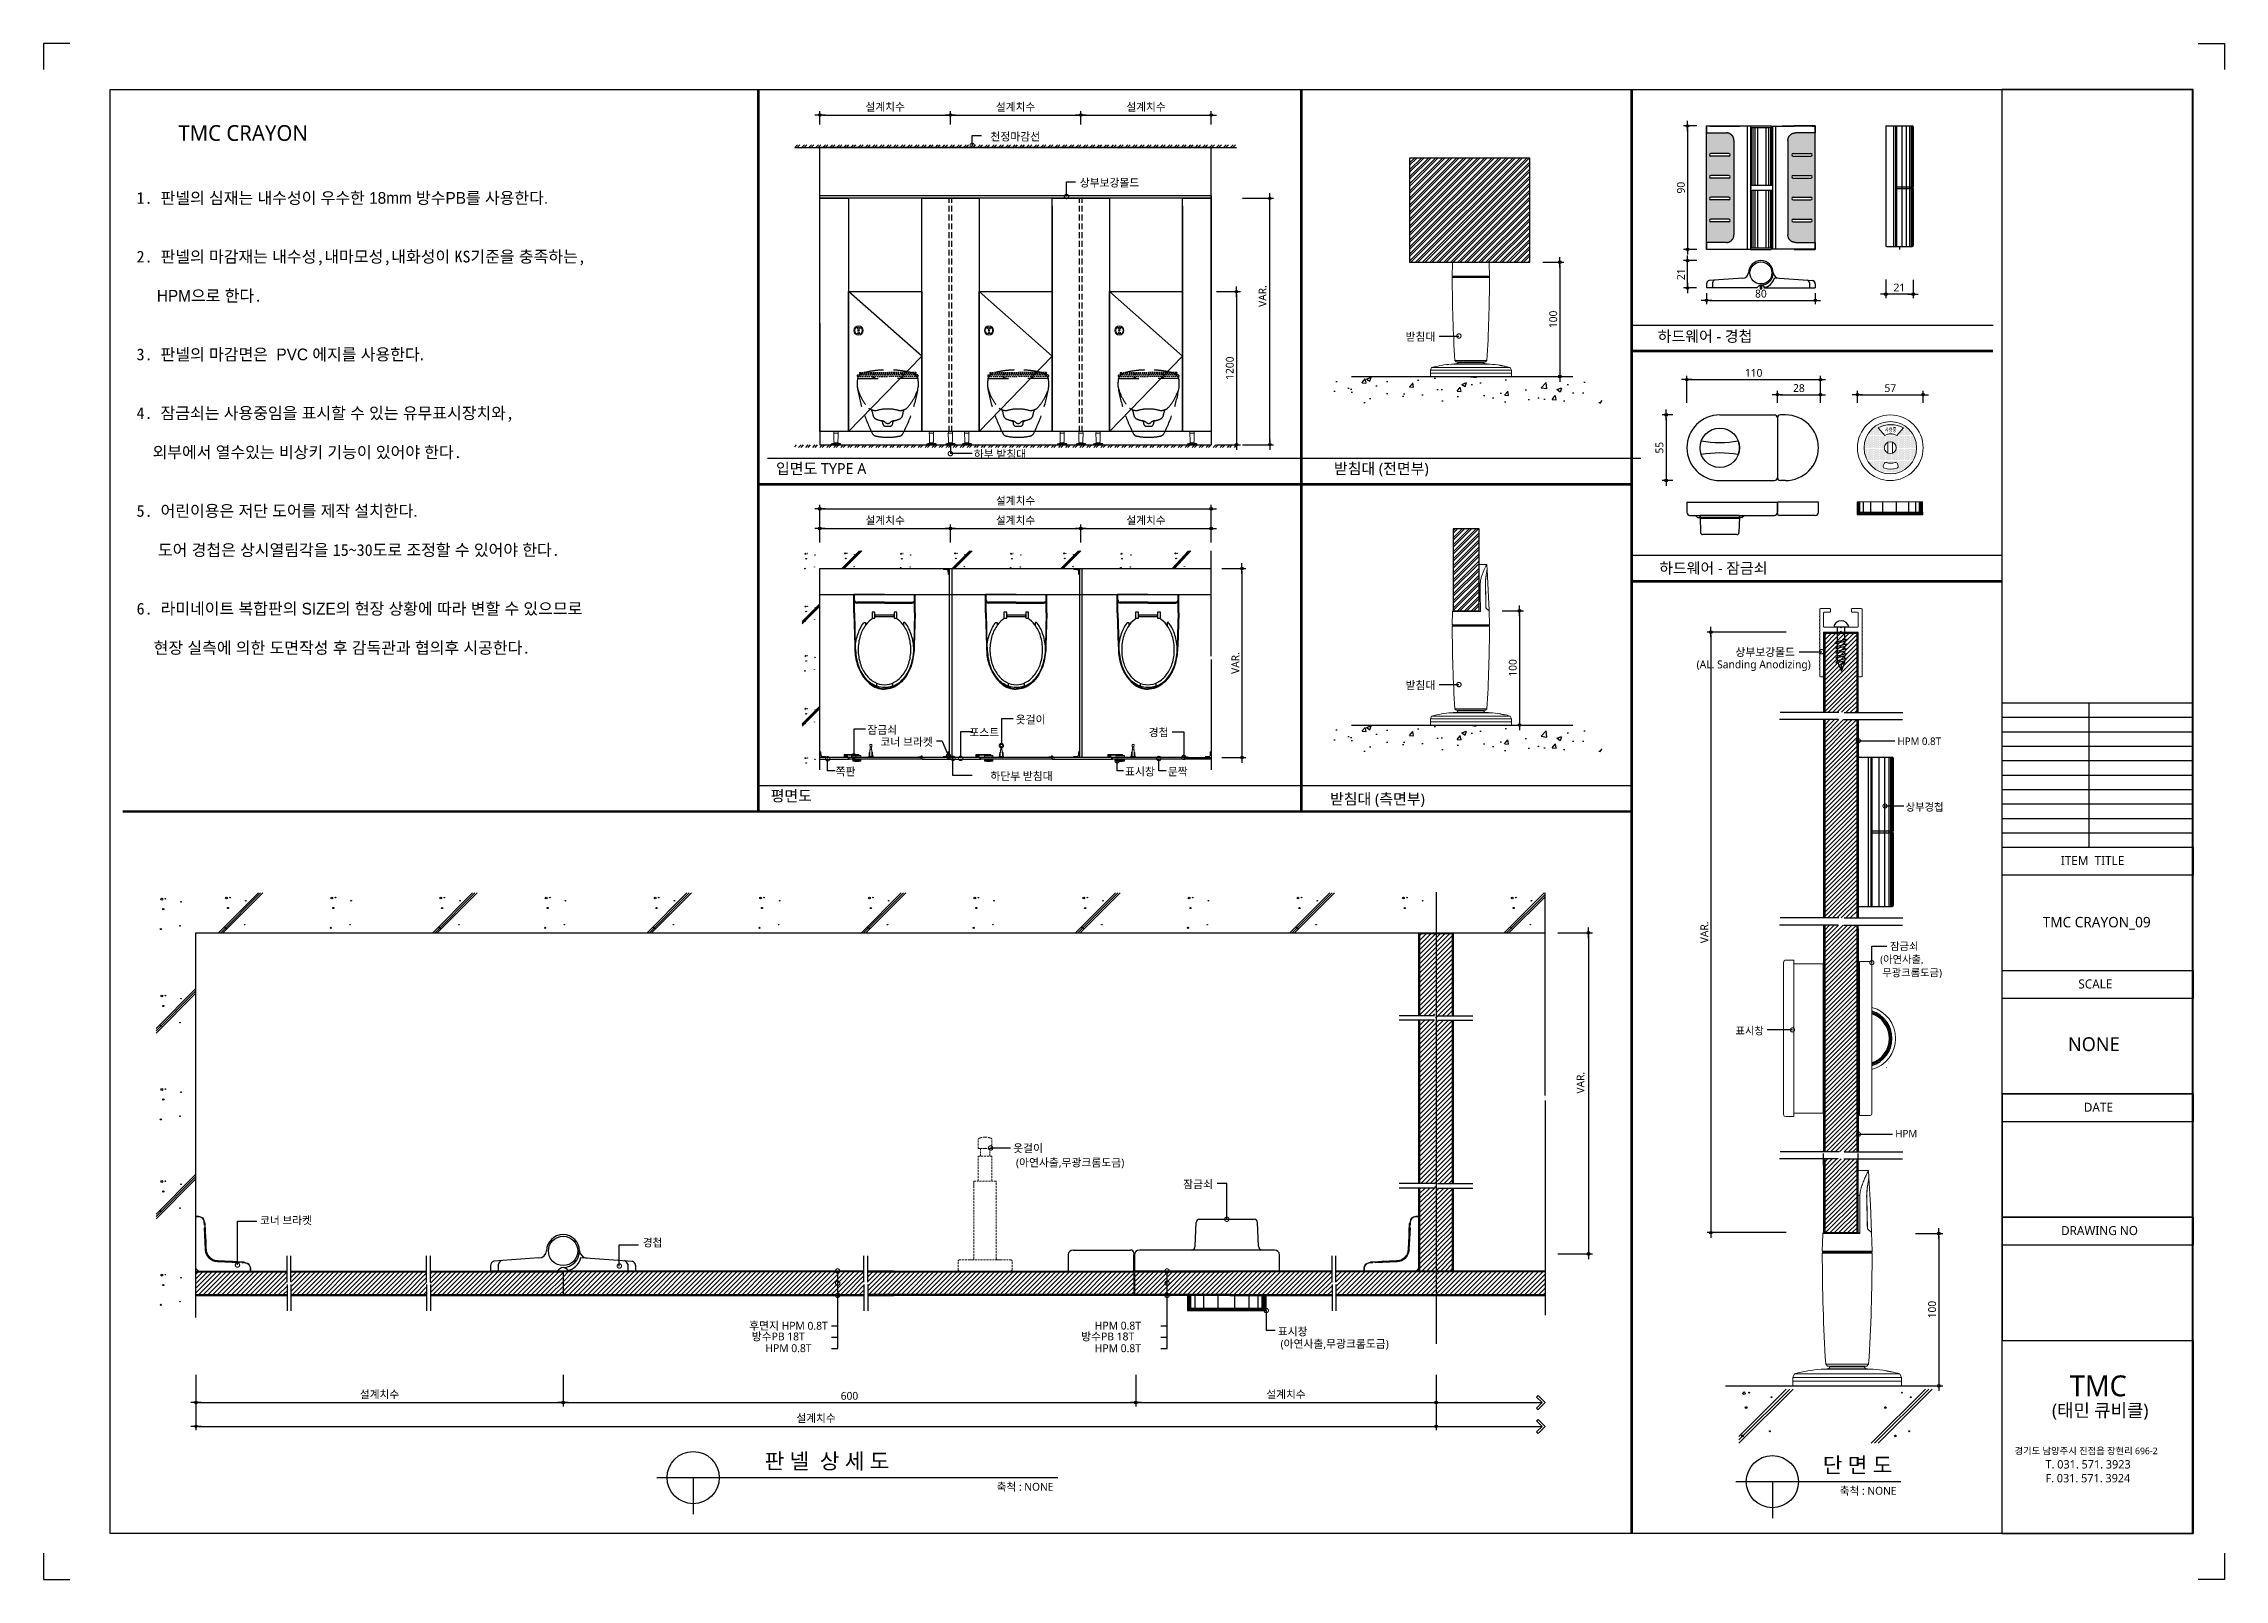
# Model space of a CAD drawing. Extents: x -256 to 8104, y -176 to 5714.
import ezdxf
from ezdxf.enums import TextEntityAlignment as Align

# ---------------------------------------------------------------- set-up
doc = ezdxf.new("R2010")
doc.units = 0
doc.header["$LTSCALE"] = 30
for name, pattern in [('CEN', [62, 60, -1, 0, -1]), ('HIDDEN', [0.375, 0.25, -0.125]), ('HIDDEN2', [4.7625, 3.175, -1.5875])]:
    doc.linetypes.add(name, pattern=pattern)
doc.layers.get('0').update_dxf_attribs({"linetype": 'CONTINUOUS'})
doc.layers.get('DEFPOINTS').update_dxf_attribs({"linetype": 'CONTINUOUS'})
for name, color, linetype in [('02---제품선', 4, 'CONTINUOUS'), ('0_toilet', 6, 'CONTINUOUS'), ('C', 2, 'CONTINUOUS'), ('curior-0Line', 252, 'CONTINUOUS'), ('DIM', 7, 'CONTINUOUS'), ('FIN', 5, 'CONTINUOUS'), ('HAT', 8, 'CONTINUOUS'), ('HID', 9, 'HIDDEN'), ('jac text', 7, 'CONTINUOUS'), ('TIT', 3, 'CONTINUOUS'), ('경첩', 4, 'CONTINUOUS'), ('기타', 1, 'CONTINUOUS'), ('문자', 3, 'CONTINUOUS'), ('부자재', 4, 'CONTINUOUS'), ('상부보강몰드', 4, 'HIDDEN2'), ('옷걸이', 4, 'CONTINUOUS'), ('잠금쇠(회전형)', 4, 'CONTINUOUS'), ('중심선', 1, 'CEN'), ('치수', 1, 'CONTINUOUS'), ('판넬', 2, 'CONTINUOUS'), ('해치', 8, 'CONTINUOUS')]:
    doc.layers.add(name, color=color, linetype=linetype)
doc.styles.add('HDW', font='gulim.ttc')
doc.styles.add('돋움', font='malgun.ttf')
doc.dimstyles.new('10', dxfattribs={"dimscale": 10, "dimtxt": 3, "dimasz": 1, "dimexe": 1.5, "dimexo": 2, "dimgap": 1, "dimtad": 1, "dimdec": 0, "dimlunit": 6, "dimtxsty": '돋움', "dimblk": 'DIMDOT', "dimcen": -1, "dimdle": 1.5, "dimclrt": 3, "dimazin": 3, "dimtfac": 1, "dimtdec": 0, "dimtix": 1, "dimtmove": 2, "dimatfit": 3, "dimldrblk": 'DIMDOT', "dimarcsym": 0})
pattern_1 = [(45, (80838.018, 274.373), (-8.55643, 8.55643), [])]
pattern_2 = [(45, (80030.479, 162.794), (-8.980256, 8.980256), [])]

# ---------------------------------------------------------------- blocks, each defined once
blk = doc.blocks.new('DIMDOT')
at = {"linetype": 'Continuous'}
blk.add_line((-2, 0), (2, 0), dxfattribs=at)
for radius in [0.5, 0.25]:
    blk.add_circle((0, 0), radius, dxfattribs=at)
blk = doc.blocks.new('*D233')
at = {"layer": 'DEFPOINTS', "color": 0}
for p in [(91075.8, 5694), (91575.8, 5750.3), (91575.8, 5694)]:
    blk.add_point(p, dxfattribs=at)
at = {"layer": 'DIM', "color": 0, "lineweight": -2, "ltscale": 10}
for p, q in [((91075.8, 5714), (91075.8, 5765.3)), ((91085.8, 5750.3), (91565.8, 5750.3)), ((91575.8, 5714), (91575.8, 5765.3))]:
    blk.add_line(p, q, dxfattribs=at)
at = {"layer": 'DIM', "color": 0, "lineweight": -2, "xscale": 10, "yscale": 10, "zscale": 10, "rotation": 180}
blk.add_blockref('DIMDOT', (91075.8, 5750.3), dxfattribs=at)
at = {"layer": 'DIM', "color": 0, "lineweight": -2, "xscale": 10, "yscale": 10, "zscale": 10}
blk.add_blockref('DIMDOT', (91575.8, 5750.3), dxfattribs=at)
at = {"layer": 'DIM', "color": 3, "insert": (91325.8, 5779.9), "char_height": 30, "attachment_point": 5, "style": '돋움'}
blk.add_mtext('설계치수', dxfattribs=at)
blk = doc.blocks.new('*D234')
at = {"layer": 'DEFPOINTS', "color": 0}
for p in [(91575.8, 5694), (92075.8, 5750.3), (92075.8, 5694)]:
    blk.add_point(p, dxfattribs=at)
at = {"layer": 'DIM', "color": 0, "lineweight": -2, "ltscale": 10}
for p, q in [((91575.8, 5714), (91575.8, 5765.3)), ((91585.8, 5750.3), (92065.8, 5750.3)), ((92075.8, 5714), (92075.8, 5765.3))]:
    blk.add_line(p, q, dxfattribs=at)
at = {"layer": 'DIM', "color": 0, "lineweight": -2, "xscale": 10, "yscale": 10, "zscale": 10, "rotation": 180}
blk.add_blockref('DIMDOT', (91575.8, 5750.3), dxfattribs=at)
at = {"layer": 'DIM', "color": 0, "lineweight": -2, "xscale": 10, "yscale": 10, "zscale": 10}
blk.add_blockref('DIMDOT', (92075.8, 5750.3), dxfattribs=at)
at = {"layer": 'DIM', "color": 3, "insert": (91825.8, 5779.9), "char_height": 30, "attachment_point": 5, "style": '돋움'}
blk.add_mtext('설계치수', dxfattribs=at)
blk = doc.blocks.new('*D235')
at = {"layer": 'DEFPOINTS', "color": 0}
for p in [(92075.8, 5694), (92575.8, 5750.3), (92575.8, 5694)]:
    blk.add_point(p, dxfattribs=at)
at = {"layer": 'DIM', "color": 0, "lineweight": -2, "ltscale": 10}
for p, q in [((92075.8, 5714), (92075.8, 5765.3)), ((92085.8, 5750.3), (92565.8, 5750.3)), ((92575.8, 5714), (92575.8, 5765.3))]:
    blk.add_line(p, q, dxfattribs=at)
at = {"layer": 'DIM', "color": 0, "lineweight": -2, "xscale": 10, "yscale": 10, "zscale": 10, "rotation": 180}
blk.add_blockref('DIMDOT', (92075.8, 5750.3), dxfattribs=at)
at = {"layer": 'DIM', "color": 0, "lineweight": -2, "xscale": 10, "yscale": 10, "zscale": 10}
blk.add_blockref('DIMDOT', (92575.8, 5750.3), dxfattribs=at)
at = {"layer": 'DIM', "color": 3, "insert": (92325.8, 5779.9), "char_height": 30, "attachment_point": 5, "style": '돋움'}
blk.add_mtext('설계치수', dxfattribs=at)
blk = doc.blocks.new('*D236')
at = {"layer": 'DEFPOINTS', "color": 0}
for p in [(92575.8, 5073.1), (92575.8, 4486.1), (92672.7, 4486.1)]:
    blk.add_point(p, dxfattribs=at)
at = {"layer": 'DIM', "color": 0, "lineweight": -2, "ltscale": 10}
for p, q in [((92595.8, 5073.1), (92687.7, 5073.1)), ((92672.7, 5063.1), (92672.7, 4496.1)), ((92595.8, 4486.1), (92687.7, 4486.1))]:
    blk.add_line(p, q, dxfattribs=at)
at = {"layer": 'DIM', "color": 0, "lineweight": -2, "xscale": 10, "yscale": 10, "zscale": 10}
for p, rotation in [((92672.7, 5073.1), 90), ((92672.7, 4486.1), 270)]:
    blk.add_blockref('DIMDOT', p, dxfattribs=dict(at, rotation=rotation))
at = {"layer": 'DIM', "color": 3, "insert": (92647.1, 4779.6), "char_height": 30, "attachment_point": 5, "rotation": 90, "style": '돋움'}
blk.add_mtext('1200', dxfattribs=at)
blk = doc.blocks.new('*D237')
at = {"layer": 'DEFPOINTS', "color": 0}
for p in [(92596.8, 4011.2), (92596.8, 3286.2), (92693.7, 3286.2)]:
    blk.add_point(p, dxfattribs=at)
at = {"layer": 'DIM', "color": 0, "lineweight": -2, "ltscale": 10}
for p, q in [((92616.8, 4011.2), (92708.7, 4011.2)), ((92693.7, 4001.2), (92693.7, 3296.2)), ((92616.8, 3286.2), (92708.7, 3286.2))]:
    blk.add_line(p, q, dxfattribs=at)
at = {"layer": 'DIM', "color": 0, "lineweight": -2, "xscale": 10, "yscale": 10, "zscale": 10}
for p, rotation in [((92693.7, 4011.2), 90), ((92693.7, 3286.2), 270)]:
    blk.add_blockref('DIMDOT', p, dxfattribs=dict(at, rotation=rotation))
at = {"layer": 'DIM', "color": 3, "insert": (92668.5, 3648.7), "char_height": 30, "attachment_point": 5, "rotation": 90, "style": '돋움'}
blk.add_mtext('VAR.', dxfattribs=at)
blk = doc.blocks.new('_DOTSMALL')
at = {"color": 0, "linetype": 'ByBlock', "const_width": 0.5}
blk.add_lwpolyline([(-0.0625, 0, 1), (0.0625, 0, 1)], format="xyb", close=True, dxfattribs=at)
blk = doc.blocks.new('A$C63EC304E')
at = {"layer": '치수', "color": 1, "xscale": 2.5, "yscale": 2.5, "zscale": 2.5, "rotation": 234.3098741996962}
blk.add_blockref('_DOTSMALL', (0.31, 0.31), dxfattribs=at)
blk = doc.blocks.new('A$C2BC9653E')
at = {"layer": '치수', "xscale": 0.3333333333333333, "yscale": 0.3333333333333333, "zscale": 0.3333333333333333}
blk.add_blockref('A$C63EC304E', (0, 0), dxfattribs=at)
blk = doc.blocks.new('A$C7FC71301')
at = {"layer": '치수', "rotation": 180}
blk.add_blockref('A$C2BC9653E', (0.21, 0.21), dxfattribs=at)
blk = doc.blocks.new('A$C4A20372B')
at = {"layer": '치수'}
blk.add_blockref('A$C7FC71301', (0, 0), dxfattribs=at)
blk = doc.blocks.new('A$C566469F5')
at = {"layer": '치수'}
blk.add_blockref('A$C4A20372B', (0, 0), dxfattribs=at)
blk = doc.blocks.new('A$C7E317CD4')
at = {"layer": '해치', "xscale": 2, "yscale": 2, "zscale": 2}
blk.add_blockref('A$C566469F5', (0, 0), dxfattribs=at)
blk = doc.blocks.new('A$C601D7F27')
at = {"layer": '치수'}
blk.add_blockref('A$C7E317CD4', (0, 0), dxfattribs=at)
blk = doc.blocks.new('A$C38802C08')
at = {"layer": '치수'}
blk.add_blockref('A$C601D7F27', (0, 0), dxfattribs=at)
blk = doc.blocks.new('*D238')
at = {"layer": 'DEFPOINTS', "color": 0}
for p in [(92575.8, 4164.8), (92075.8, 4091.6), (92575.8, 4091.6)]:
    blk.add_point(p, dxfattribs=at)
at = {"layer": 'DIM', "color": 0, "lineweight": -2, "ltscale": 10}
for p, q in [((92075.8, 4111.6), (92075.8, 4179.8)), ((92085.8, 4164.8), (92565.8, 4164.8)), ((92575.8, 4111.6), (92575.8, 4179.8))]:
    blk.add_line(p, q, dxfattribs=at)
at = {"layer": 'DIM', "color": 0, "lineweight": -2, "xscale": 10, "yscale": 10, "zscale": 10, "rotation": 180}
blk.add_blockref('DIMDOT', (92075.8, 4164.8), dxfattribs=at)
at = {"layer": 'DIM', "color": 0, "lineweight": -2, "xscale": 10, "yscale": 10, "zscale": 10}
blk.add_blockref('DIMDOT', (92575.8, 4164.8), dxfattribs=at)
at = {"layer": 'DIM', "color": 3, "insert": (92325.8, 4194.4), "char_height": 30, "attachment_point": 5, "style": '돋움'}
blk.add_mtext('설계치수', dxfattribs=at)
blk = doc.blocks.new('*D239')
at = {"layer": 'DEFPOINTS', "color": 0}
for p in [(92575.8, 4240.1), (91075.8, 4091.6), (92575.8, 4091.6)]:
    blk.add_point(p, dxfattribs=at)
at = {"layer": 'DIM', "color": 0, "lineweight": -2, "ltscale": 10}
for p, q in [((91075.8, 4111.6), (91075.8, 4255.1)), ((91085.8, 4240.1), (92565.8, 4240.1)), ((92575.8, 4111.6), (92575.8, 4255.1))]:
    blk.add_line(p, q, dxfattribs=at)
at = {"layer": 'DIM', "color": 0, "lineweight": -2, "xscale": 10, "yscale": 10, "zscale": 10, "rotation": 180}
blk.add_blockref('DIMDOT', (91075.8, 4240.1), dxfattribs=at)
at = {"layer": 'DIM', "color": 0, "lineweight": -2, "xscale": 10, "yscale": 10, "zscale": 10}
blk.add_blockref('DIMDOT', (92575.8, 4240.1), dxfattribs=at)
at = {"layer": 'DIM', "color": 3, "insert": (91825.8, 4269.8), "char_height": 30, "attachment_point": 5, "style": '돋움'}
blk.add_mtext('설계치수', dxfattribs=at)
blk = doc.blocks.new('*D240')
at = {"layer": 'DEFPOINTS', "color": 0}
for p in [(92075.8, 4164.8), (91575.8, 4091.6), (92075.8, 4091.6)]:
    blk.add_point(p, dxfattribs=at)
at = {"layer": 'DIM', "color": 0, "lineweight": -2, "ltscale": 10}
for p, q in [((91575.8, 4111.6), (91575.8, 4179.8)), ((91585.8, 4164.8), (92065.8, 4164.8)), ((92075.8, 4111.6), (92075.8, 4179.8))]:
    blk.add_line(p, q, dxfattribs=at)
at = {"layer": 'DIM', "color": 0, "lineweight": -2, "xscale": 10, "yscale": 10, "zscale": 10, "rotation": 180}
blk.add_blockref('DIMDOT', (91575.8, 4164.8), dxfattribs=at)
at = {"layer": 'DIM', "color": 0, "lineweight": -2, "xscale": 10, "yscale": 10, "zscale": 10}
blk.add_blockref('DIMDOT', (92075.8, 4164.8), dxfattribs=at)
at = {"layer": 'DIM', "color": 3, "insert": (91825.8, 4194.4), "char_height": 30, "attachment_point": 5, "style": '돋움'}
blk.add_mtext('설계치수', dxfattribs=at)
blk = doc.blocks.new('*D241')
at = {"layer": 'DEFPOINTS', "color": 0}
for p in [(91575.8, 4164.8), (91075.8, 4091.6), (91575.8, 4091.6)]:
    blk.add_point(p, dxfattribs=at)
at = {"layer": 'DIM', "color": 0, "lineweight": -2, "ltscale": 10}
for p, q in [((91075.8, 4111.6), (91075.8, 4179.8)), ((91085.8, 4164.8), (91565.8, 4164.8)), ((91575.8, 4111.6), (91575.8, 4179.8))]:
    blk.add_line(p, q, dxfattribs=at)
at = {"layer": 'DIM', "color": 0, "lineweight": -2, "xscale": 10, "yscale": 10, "zscale": 10, "rotation": 180}
blk.add_blockref('DIMDOT', (91075.8, 4164.8), dxfattribs=at)
at = {"layer": 'DIM', "color": 0, "lineweight": -2, "xscale": 10, "yscale": 10, "zscale": 10}
blk.add_blockref('DIMDOT', (91575.8, 4164.8), dxfattribs=at)
at = {"layer": 'DIM', "color": 3, "insert": (91325.8, 4194.4), "char_height": 30, "attachment_point": 5, "style": '돋움'}
blk.add_mtext('설계치수', dxfattribs=at)
blk = doc.blocks.new('*D242')
at = {"layer": 'DEFPOINTS', "color": 0}
for p in [(94911.2, 4735.7), (94399.2, 4627), (94911.2, 4627)]:
    blk.add_point(p, dxfattribs=at)
at = {"layer": 'DIM', "color": 0, "lineweight": -2, "ltscale": 10}
for p, q in [((94399.2, 4647), (94399.2, 4750.7)), ((94409.2, 4735.7), (94901.2, 4735.7)), ((94911.2, 4647), (94911.2, 4750.7))]:
    blk.add_line(p, q, dxfattribs=at)
at = {"layer": 'DIM', "color": 0, "lineweight": -2, "xscale": 10, "yscale": 10, "zscale": 10, "rotation": 180}
blk.add_blockref('DIMDOT', (94399.2, 4735.7), dxfattribs=at)
at = {"layer": 'DIM', "color": 0, "lineweight": -2, "xscale": 10, "yscale": 10, "zscale": 10}
blk.add_blockref('DIMDOT', (94911.2, 4735.7), dxfattribs=at)
at = {"layer": 'DIM', "color": 3, "insert": (94655.2, 4761.3), "char_height": 30, "attachment_point": 5, "style": '돋움'}
blk.add_mtext('110', dxfattribs=at)
blk = doc.blocks.new('*D243')
at = {"layer": 'DEFPOINTS', "color": 0}
for p in [(94746.2, 4627), (94911.2, 4677.7), (94911.2, 4627)]:
    blk.add_point(p, dxfattribs=at)
at = {"layer": 'DIM', "color": 0, "lineweight": -2, "ltscale": 10}
for p, q in [((94746.2, 4647), (94746.2, 4692.7)), ((94911.2, 4647), (94911.2, 4692.7)), ((94756.2, 4677.7), (94901.2, 4677.7))]:
    blk.add_line(p, q, dxfattribs=at)
at = {"layer": 'DIM', "color": 0, "lineweight": -2, "xscale": 10, "yscale": 10, "zscale": 10, "rotation": 180}
blk.add_blockref('DIMDOT', (94746.2, 4677.7), dxfattribs=at)
at = {"layer": 'DIM', "color": 0, "lineweight": -2, "xscale": 10, "yscale": 10, "zscale": 10}
blk.add_blockref('DIMDOT', (94911.2, 4677.7), dxfattribs=at)
at = {"layer": 'DIM', "color": 3, "insert": (94828.7, 4703.2), "char_height": 30, "attachment_point": 5, "style": '돋움'}
blk.add_mtext('28', dxfattribs=at)
blk = doc.blocks.new('*D244')
at = {"layer": 'DEFPOINTS', "color": 0}
for p in [(95053, 4627), (95305, 4677.7), (95305, 4627)]:
    blk.add_point(p, dxfattribs=at)
at = {"layer": 'DIM', "color": 0, "lineweight": -2, "ltscale": 10}
for p, q in [((95053, 4647), (95053, 4692.7)), ((95305, 4647), (95305, 4692.7)), ((95063, 4677.7), (95295, 4677.7))]:
    blk.add_line(p, q, dxfattribs=at)
at = {"layer": 'DIM', "color": 0, "lineweight": -2, "xscale": 10, "yscale": 10, "zscale": 10, "rotation": 180}
blk.add_blockref('DIMDOT', (95053, 4677.7), dxfattribs=at)
at = {"layer": 'DIM', "color": 0, "lineweight": -2, "xscale": 10, "yscale": 10, "zscale": 10}
blk.add_blockref('DIMDOT', (95305, 4677.7), dxfattribs=at)
at = {"layer": 'DIM', "color": 3, "insert": (95179, 4703), "char_height": 30, "attachment_point": 5, "style": '돋움'}
blk.add_mtext('57', dxfattribs=at)
blk = doc.blocks.new('*D245')
at = {"layer": 'DEFPOINTS', "color": 0}
for p in [(94456.9, 5708.4), (94401.9, 5235.3), (94456.9, 5235.3)]:
    blk.add_point(p, dxfattribs=at)
at = {"layer": 'DIM', "color": 0, "lineweight": -2, "ltscale": 10}
for p, q in [((94436.9, 5708.4), (94386.9, 5708.4)), ((94401.9, 5698.4), (94401.9, 5245.3)), ((94436.9, 5235.3), (94386.9, 5235.3))]:
    blk.add_line(p, q, dxfattribs=at)
at = {"layer": 'DIM', "color": 0, "lineweight": -2, "xscale": 10, "yscale": 10, "zscale": 10}
for p, rotation in [((94401.9, 5708.4), 90), ((94401.9, 5235.3), 270)]:
    blk.add_blockref('DIMDOT', p, dxfattribs=dict(at, rotation=rotation))
at = {"layer": 'DIM', "color": 3, "insert": (94376.4, 5471.8), "char_height": 30, "attachment_point": 5, "rotation": 90, "style": '돋움'}
blk.add_mtext('90', dxfattribs=at)
blk = doc.blocks.new('*D246')
at = {"layer": 'DEFPOINTS', "color": 0}
for p in [(94474.5, 5087.1), (94891.6, 5087.1), (94891.6, 5039.7)]:
    blk.add_point(p, dxfattribs=at)
at = {"layer": 'DIM', "color": 0, "lineweight": -2, "ltscale": 10}
for p, q in [((94474.5, 5067.1), (94474.5, 5024.7)), ((94484.5, 5039.7), (94881.6, 5039.7)), ((94891.6, 5067.1), (94891.6, 5024.7))]:
    blk.add_line(p, q, dxfattribs=at)
at = {"layer": 'DIM', "color": 0, "lineweight": -2, "xscale": 10, "yscale": 10, "zscale": 10, "rotation": 180}
blk.add_blockref('DIMDOT', (94474.5, 5039.7), dxfattribs=at)
at = {"layer": 'DIM', "color": 0, "lineweight": -2, "xscale": 10, "yscale": 10, "zscale": 10}
blk.add_blockref('DIMDOT', (94891.6, 5039.7), dxfattribs=at)
at = {"layer": 'DIM', "color": 3, "insert": (94683, 5065.2), "char_height": 30, "attachment_point": 5, "style": '돋움'}
blk.add_mtext('80', dxfattribs=at)
blk = doc.blocks.new('*D247')
at = {"layer": 'DEFPOINTS', "color": 0}
for p in [(94401.9, 5192.1), (94456.9, 5192.1), (94456.2, 5087.1)]:
    blk.add_point(p, dxfattribs=at)
at = {"layer": 'DIM', "color": 0, "lineweight": -2, "ltscale": 10}
for p, q in [((94436.9, 5192.1), (94386.9, 5192.1)), ((94401.9, 5097.1), (94401.9, 5182.1)), ((94436.2, 5087.1), (94386.9, 5087.1))]:
    blk.add_line(p, q, dxfattribs=at)
at = {"layer": 'DIM', "color": 0, "lineweight": -2, "xscale": 10, "yscale": 10, "zscale": 10}
for p, rotation in [((94401.9, 5192.1), 90), ((94401.9, 5087.1), 270)]:
    blk.add_blockref('DIMDOT', p, dxfattribs=dict(at, rotation=rotation))
at = {"layer": 'DIM', "color": 3, "insert": (94376.5, 5139.6), "char_height": 30, "attachment_point": 5, "rotation": 90, "style": '돋움'}
blk.add_mtext('21', dxfattribs=at)
blk = doc.blocks.new('*D248')
at = {"layer": 'DEFPOINTS', "color": 0}
for p in [(95161.4, 5139.2), (95266.4, 5138.5), (95161.4, 5063.6)]:
    blk.add_point(p, dxfattribs=at)
at = {"layer": 'DIM', "color": 0, "lineweight": -2, "ltscale": 10}
for p, q in [((95161.4, 5119.2), (95161.4, 5048.6)), ((95266.4, 5118.5), (95266.4, 5048.6)), ((95256.4, 5063.6), (95171.4, 5063.6))]:
    blk.add_line(p, q, dxfattribs=at)
at = {"layer": 'DIM', "color": 0, "lineweight": -2, "xscale": 10, "yscale": 10, "zscale": 10, "rotation": 180}
blk.add_blockref('DIMDOT', (95161.4, 5063.6), dxfattribs=at)
at = {"layer": 'DIM', "color": 0, "lineweight": -2, "xscale": 10, "yscale": 10, "zscale": 10}
blk.add_blockref('DIMDOT', (95266.4, 5063.6), dxfattribs=at)
at = {"layer": 'DIM', "color": 3, "insert": (95213.9, 5088.9), "char_height": 30, "attachment_point": 5, "style": '돋움'}
blk.add_mtext('21', dxfattribs=at)
blk = doc.blocks.new('A$C10E41893')
at = {"layer": '부자재'}
for p, q in [((6, 0), (6, 196)), ((123, 196), (6, 196)), ((123, 192), (6, 192)), ((55, 0), (55, 177)), ((61, 0), (61, 177)), ((6, 0), (6, -196)), ((55, 0), (55, -177)), ((61, 0), (61, -177)), ((123, -192), (6, -192)), ((123, -196), (6, -196))]:
    blk.add_line(p, q, dxfattribs=at)
for points in [[(123, 196, -0.012538), (123, 196), (335, 190, -0.055395), (445, 175, -0.154276), (577, 93, -0.179504), (612, 0, -0.179504)], [(123, 192, -0.012538), (123, 192), (335, 187, -0.055395), (444, 172, -0.154276), (574, 91, -0.179504), (608, 0, -0.179504)], [(157, -72, 0.089162), (200, -119, 0.085733), (270, -155, 0.075373), (359, -168, 0.075373), (447, -155, 0.085733), (517, -119, 0.106084), (567, -62, 0.126931), (583, 0, 0.126931), (567, 62, 0.106084), (517, 119, 0.085733), (447, 155, 0.075373), (359, 168, 0.075373), (270, 155, 0.085733), (200, 119, 0.089162), (157, 72)], [(572, 51), (589, 51), (589, 60, 0.021185), (583, 71, 0.106084), (528, 134, 0.085733), (453, 172, 0.075373), (359, 187, 0.075373), (265, 172, 0.085733), (189, 134, 0.007337), (184, 130), (184, 122), (205, 122)], [(123, -196, 0.012538), (123, -196), (335, -190, 0.055395), (445, -175, 0.154276), (577, -93, 0.179504), (612, 0, 0.179504)], [(123, -192, 0.012538), (123, -192), (335, -187, 0.055395), (444, -172, 0.154276), (574, -91, 0.179504), (608, 0, 0.179504)], [(589, -51, 0.090214), (598, 0, 0.090214), (589, 51, 0.106084)], [(572, -51), (589, -51), (589, -60, -0.021185), (583, -71, -0.106084), (528, -134, -0.085733), (453, -172, -0.075373), (359, -187, -0.075373), (265, -172, -0.085733), (189, -134, -0.007337), (184, -130), (184, -122), (205, -122)]]:
    blk.add_lwpolyline(points, format="xyb", dxfattribs=at)
blk.add_lwpolyline([(138, -61), (119, -61), (119, -79), (157, -79), (157, -61), (138, -61), (147, -61), (147, 61), (138, 61), (157, 61), (157, 79), (119, 79), (119, 61), (138, 61), (138, -61), (119, -61)], dxfattribs=at)
for centre, start, end in [((40, 177), 0, 90), ((46, 177), 0, 90), ((40, -177), 270, 0), ((46, -177), 270, 0)]:
    blk.add_arc(centre, 15, start, end, dxfattribs=at)
blk = doc.blocks.new('A$C460A2A32')
at = {"color": 0}
for p, q in [((3, 20), (0, 16)), ((3, 20), (9, 20)), ((4, 10), (162, 10)), ((9, 20), (162, 20)), ((13, 32), (11, 30)), ((13, 32), (162, 32)), ((13, 27), (162, 27)), ((312, 32), (162, 32)), ((312, 27), (162, 27)), ((316, 20), (162, 20)), ((321, 10), (162, 10)), ((312, 32), (313, 30)), ((322, 20), (316, 20)), ((322, 20), (324, 16))]:
    blk.add_line(p, q, dxfattribs=at)
for centre, radius, start, end in [((4, 14), 4, 150.0107, 270), ((13, 29), 2, 135, 270), ((109, 28), 26, 182.6717, 198.4118), ((109, 10), 26, 180, 202.6199), ((107, 28), 23, 183.0205, 200.9186), ((107, 10), 23, 180, 205.7715), ((69, 10), 23, 334.2285, 0), ((69, 28), 23, 339.0814, 356.9795), ((67, 10), 26, 337.3801, 0), ((67, 28), 26, 341.5882, 357.3283), ((257, 10), 26, 180, 202.6199), ((257, 28), 26, 182.6717, 198.4118), ((256, 28), 23, 183.0205, 200.9186), ((256, 10), 23, 180, 205.7715), ((217, 10), 23, 334.2285, 0), ((217, 28), 23, 339.0814, 356.9795), ((216, 28), 26, 341.5882, 357.3283), ((216, 10), 26, 337.3801, 0), ((312, 29), 2, 270, 45), ((321, 14), 4, 270, 29.9893)]:
    blk.add_arc(centre, radius, start, end, dxfattribs=at)
blk = doc.blocks.new('*D249')
at = {"layer": 'DEFPOINTS', "color": 0}
for p in [(94364.9, 4600.5), (94319.3, 4348.5), (94364.9, 4348.5)]:
    blk.add_point(p, dxfattribs=at)
at = {"layer": 'DIM', "color": 0, "lineweight": -2, "ltscale": 10}
for p, q in [((94344.9, 4600.5), (94304.3, 4600.5)), ((94319.3, 4590.5), (94319.3, 4358.5)), ((94344.9, 4348.5), (94304.3, 4348.5))]:
    blk.add_line(p, q, dxfattribs=at)
at = {"layer": 'DIM', "color": 0, "lineweight": -2, "xscale": 10, "yscale": 10, "zscale": 10}
for p, rotation in [((94319.3, 4600.5), 90), ((94319.3, 4348.5), 270)]:
    blk.add_blockref('DIMDOT', p, dxfattribs=dict(at, rotation=rotation))
at = {"layer": 'DIM', "color": 3, "insert": (94294, 4474.5), "char_height": 30, "attachment_point": 5, "rotation": 90, "style": '돋움'}
blk.add_mtext('55', dxfattribs=at)
blk = doc.blocks.new('*D250')
at = {"layer": 'DEFPOINTS', "color": 0}
for p in [(94800.2, 3767.4), (94491.5, 1464.2), (94800.2, 1464.2)]:
    blk.add_point(p, dxfattribs=at)
at = {"layer": 'DIM', "color": 0, "lineweight": -2, "ltscale": 10}
for p, q in [((94780.2, 3767.4), (94476.5, 3767.4)), ((94491.5, 3757.4), (94491.5, 1474.2)), ((94780.2, 1464.2), (94476.5, 1464.2))]:
    blk.add_line(p, q, dxfattribs=at)
at = {"layer": 'DIM', "color": 0, "lineweight": -2, "xscale": 10, "yscale": 10, "zscale": 10}
for p, rotation in [((94491.5, 3767.4), 90), ((94491.5, 1464.2), 270)]:
    blk.add_blockref('DIMDOT', p, dxfattribs=dict(at, rotation=rotation))
at = {"layer": 'DIM', "color": 3, "insert": (94466.2, 2615.8), "char_height": 30, "attachment_point": 5, "rotation": 90, "style": '돋움'}
blk.add_mtext('VAR.', dxfattribs=at)
blk = doc.blocks.new('A$C13EB2441')
for p, q in [((0.84, 7.37), (0.84, 14.11)), ((0.84, 6.74), (0.84, 0))]:
    blk.add_line(p, q)
blk = doc.blocks.new('*D251')
at = {"layer": 'DEFPOINTS', "color": 0}
for p in [(95255.9, 1461.2), (95265.1, 876.9), (95364.9, 876.9)]:
    blk.add_point(p, dxfattribs=at)
at = {"layer": 'DIM', "color": 0, "lineweight": -2, "ltscale": 10}
for p, q in [((95275.9, 1461.2), (95379.9, 1461.2)), ((95364.9, 1451.2), (95364.9, 886.9)), ((95285.1, 876.9), (95379.9, 876.9))]:
    blk.add_line(p, q, dxfattribs=at)
at = {"layer": 'DIM', "color": 0, "lineweight": -2, "xscale": 10, "yscale": 10, "zscale": 10}
for p, rotation in [((95364.9, 1461.2), 90), ((95364.9, 876.9), 270)]:
    blk.add_blockref('DIMDOT', p, dxfattribs=dict(at, rotation=rotation))
at = {"layer": 'DIM', "color": 3, "insert": (95339.3, 1169.1), "char_height": 30, "attachment_point": 5, "rotation": 90, "style": '돋움'}
blk.add_mtext('100', dxfattribs=at)
blk = doc.blocks.new('*D252')
at = {"layer": 'DEFPOINTS', "color": 0}
for p in [(93671.3, 3849.1), (93614.6, 3410.9), (93757.5, 3410.9)]:
    blk.add_point(p, dxfattribs=at)
at = {"layer": 'DIM', "color": 0, "lineweight": -2, "ltscale": 10}
for p, q in [((93691.3, 3849.1), (93772.5, 3849.1)), ((93757.5, 3839.1), (93757.5, 3420.9)), ((93634.6, 3410.9), (93772.5, 3410.9))]:
    blk.add_line(p, q, dxfattribs=at)
at = {"layer": 'DIM', "color": 0, "lineweight": -2, "xscale": 10, "yscale": 10, "zscale": 10}
for p, rotation in [((93757.5, 3849.1), 90), ((93757.5, 3410.9), 270)]:
    blk.add_blockref('DIMDOT', p, dxfattribs=dict(at, rotation=rotation))
at = {"layer": 'DIM', "color": 3, "insert": (93731.9, 3630), "char_height": 30, "attachment_point": 5, "rotation": 90, "style": '돋움'}
blk.add_mtext('100', dxfattribs=at)
blk = doc.blocks.new('*D253')
at = {"layer": 'DEFPOINTS', "color": 0}
for p in [(92675.2, 5431.1), (92800.1, 5431.1), (92675.2, 4486.1)]:
    blk.add_point(p, dxfattribs=at)
at = {"layer": 'DIM', "color": 0, "lineweight": -2, "ltscale": 10}
for p, q in [((92695.2, 5431.1), (92815.1, 5431.1)), ((92800.1, 4496.1), (92800.1, 5421.1)), ((92695.2, 4486.1), (92815.1, 4486.1))]:
    blk.add_line(p, q, dxfattribs=at)
at = {"layer": 'DIM', "color": 0, "lineweight": -2, "xscale": 10, "yscale": 10, "zscale": 10}
for p, rotation in [((92800.1, 5431.1), 90), ((92800.1, 4486.1), 270)]:
    blk.add_blockref('DIMDOT', p, dxfattribs=dict(at, rotation=rotation))
at = {"layer": 'DIM', "color": 3, "insert": (92772.8, 5056), "char_height": 30, "attachment_point": 5, "rotation": 90, "style": '돋움'}
blk.add_mtext('VAR.', dxfattribs=at)
blk = doc.blocks.new('*D254')
at = {"layer": 'DEFPOINTS', "color": 0}
for p in [(93826.4, 5185.8), (93769.7, 4747.6), (93912.6, 4747.6)]:
    blk.add_point(p, dxfattribs=at)
at = {"layer": 'DIM', "color": 0, "lineweight": -2, "ltscale": 10}
for p, q in [((93846.4, 5185.8), (93927.6, 5185.8)), ((93912.6, 5175.8), (93912.6, 4757.6)), ((93789.7, 4747.6), (93927.6, 4747.6))]:
    blk.add_line(p, q, dxfattribs=at)
at = {"layer": 'DIM', "color": 0, "lineweight": -2, "xscale": 10, "yscale": 10, "zscale": 10}
for p, rotation in [((93912.6, 5185.8), 90), ((93912.6, 4747.6), 270)]:
    blk.add_blockref('DIMDOT', p, dxfattribs=dict(at, rotation=rotation))
at = {"layer": 'DIM', "color": 3, "insert": (93887, 4966.7), "char_height": 30, "attachment_point": 5, "rotation": 90, "style": '돋움'}
blk.add_mtext('100', dxfattribs=at)
blk = doc.blocks.new('*D255')
at = {"layer": 'DEFPOINTS', "color": 0}
for p in [(88683.9, 938.3), (90091, 938.3), (90091, 812.6)]:
    blk.add_point(p, dxfattribs=at)
at = {"layer": 'DIM', "color": 0, "lineweight": -2, "ltscale": 10}
for p, q in [((88683.9, 918.3), (88683.9, 797.6)), ((90091, 918.3), (90091, 797.6)), ((88693.9, 812.6), (90081, 812.6))]:
    blk.add_line(p, q, dxfattribs=at)
at = {"layer": 'DIM', "color": 0, "lineweight": -2, "xscale": 10, "yscale": 10, "zscale": 10, "rotation": 180}
blk.add_blockref('DIMDOT', (88683.9, 812.6), dxfattribs=at)
at = {"layer": 'DIM', "color": 0, "lineweight": -2, "xscale": 10, "yscale": 10, "zscale": 10}
blk.add_blockref('DIMDOT', (90091, 812.6), dxfattribs=at)
at = {"layer": 'DIM', "color": 3, "insert": (89387.4, 842.3), "char_height": 30, "attachment_point": 5, "style": '돋움'}
blk.add_mtext('설계치수', dxfattribs=at)
blk = doc.blocks.new('*D256')
at = {"layer": 'DEFPOINTS', "color": 0}
for p in [(88683.9, 938.3), (93437.8, 938.3), (93437.8, 721.1)]:
    blk.add_point(p, dxfattribs=at)
at = {"layer": 'DIM', "color": 0, "lineweight": -2, "ltscale": 10}
for p, q in [((88683.9, 918.3), (88683.9, 706.1)), ((93437.8, 918.3), (93437.8, 706.1)), ((88693.9, 721.1), (93427.8, 721.1))]:
    blk.add_line(p, q, dxfattribs=at)
at = {"layer": 'DIM', "color": 0, "lineweight": -2, "xscale": 10, "yscale": 10, "zscale": 10, "rotation": 180}
blk.add_blockref('DIMDOT', (88683.9, 721.1), dxfattribs=at)
at = {"layer": 'DIM', "color": 0, "lineweight": -2, "xscale": 10, "yscale": 10, "zscale": 10}
blk.add_blockref('DIMDOT', (93437.8, 721.1), dxfattribs=at)
at = {"layer": 'DIM', "color": 3, "insert": (91060.8, 750.8), "char_height": 30, "attachment_point": 5, "style": '돋움'}
blk.add_mtext('설계치수', dxfattribs=at)
blk = doc.blocks.new('*D257')
at = {"layer": 'DEFPOINTS', "color": 0}
for p in [(92286.9, 938.3), (93437.8, 938.3), (93437.8, 812.6)]:
    blk.add_point(p, dxfattribs=at)
at = {"layer": 'DIM', "color": 0, "lineweight": -2, "ltscale": 10}
for p, q in [((92286.9, 918.3), (92286.9, 797.6)), ((93437.8, 918.3), (93437.8, 797.6)), ((92296.9, 812.6), (93427.8, 812.6))]:
    blk.add_line(p, q, dxfattribs=at)
at = {"layer": 'DIM', "color": 0, "lineweight": -2, "xscale": 10, "yscale": 10, "zscale": 10, "rotation": 180}
blk.add_blockref('DIMDOT', (92286.9, 812.6), dxfattribs=at)
at = {"layer": 'DIM', "color": 0, "lineweight": -2, "xscale": 10, "yscale": 10, "zscale": 10}
blk.add_blockref('DIMDOT', (93437.8, 812.6), dxfattribs=at)
at = {"layer": 'DIM', "color": 3, "insert": (92862.4, 842.3), "char_height": 30, "attachment_point": 5, "style": '돋움'}
blk.add_mtext('설계치수', dxfattribs=at)
blk = doc.blocks.new('*D258')
at = {"layer": 'DEFPOINTS', "color": 0}
for p in [(90091, 938.3), (92286.9, 938.3), (92286.9, 812.6)]:
    blk.add_point(p, dxfattribs=at)
at = {"layer": 'DIM', "color": 0, "lineweight": -2, "ltscale": 10}
for p, q in [((90091, 918.3), (90091, 797.6)), ((92286.9, 918.3), (92286.9, 797.6)), ((90101, 812.6), (92276.9, 812.6))]:
    blk.add_line(p, q, dxfattribs=at)
at = {"layer": 'DIM', "color": 0, "lineweight": -2, "xscale": 10, "yscale": 10, "zscale": 10, "rotation": 180}
blk.add_blockref('DIMDOT', (90091, 812.6), dxfattribs=at)
at = {"layer": 'DIM', "color": 0, "lineweight": -2, "xscale": 10, "yscale": 10, "zscale": 10}
blk.add_blockref('DIMDOT', (92286.9, 812.6), dxfattribs=at)
at = {"layer": 'DIM', "color": 3, "insert": (91189, 838.1), "char_height": 30, "attachment_point": 5, "style": '돋움'}
blk.add_mtext('600', dxfattribs=at)
blk = doc.blocks.new('A$C06B31977')
for p, q in [((1.26, 11.06), (1.26, 21.17)), ((1.26, 10.11), (1.26, 0))]:
    blk.add_line(p, q)
blk = doc.blocks.new('*D259')
at = {"layer": 'DEFPOINTS', "color": 0}
for p in [(93884.6, 2614), (93884.6, 1382.6), (94022.4, 1382.6)]:
    blk.add_point(p, dxfattribs=at)
at = {"layer": 'DIM', "color": 0, "lineweight": -2, "ltscale": 10}
for p, q in [((93904.6, 2614), (94037.4, 2614)), ((94022.4, 2604), (94022.4, 1392.6)), ((93904.6, 1382.6), (94037.4, 1382.6))]:
    blk.add_line(p, q, dxfattribs=at)
at = {"layer": 'DIM', "color": 0, "lineweight": -2, "xscale": 10, "yscale": 10, "zscale": 10}
for p, rotation in [((94022.4, 2614), 90), ((94022.4, 1382.6), 270)]:
    blk.add_blockref('DIMDOT', p, dxfattribs=dict(at, rotation=rotation))
at = {"layer": 'DIM', "color": 3, "insert": (93991.7, 2039.2), "char_height": 30, "attachment_point": 5, "rotation": 90, "style": '돋움'}
blk.add_mtext('VAR.', dxfattribs=at)
blk = doc.blocks.new('CRAYON_09', base_point=(88355.6, 310.1))
at = {"layer": 'HAT'}
h = blk.add_hatch(dxfattribs=at)
h.set_pattern_fill('ANSI32', color=256, scale=2, style=0)
h.set_pattern_definition([(45, (79739.715, -7.093), (-13.470384, 13.470384), []), (45, (79748.695, -7.093), (-13.470384, 13.470384), [])])
h.paths.add_polyline_path([(90979.1, 5635.9), (92672.7, 5635.9), (92672.7, 5625.9), (90979.1, 5625.9)])
h = blk.add_hatch(dxfattribs=at)
h.set_pattern_fill('ANSI32', color=256, scale=2, style=0)
h.set_pattern_definition([(45, (80034.084, 134.384), (-13.470384, 13.470384), []), (45, (80043.064, 134.384), (-13.470384, 13.470384), [])])
h.paths.add_polyline_path([(93637, 5185.8), (93797, 5185.8), (93797, 5585.1), (93336.2, 5585.1), (93336.2, 5185.8)])
h = blk.add_hatch(dxfattribs=at)
h.set_pattern_fill('ANSI32', color=256, scale=2, style=0)
h.set_pattern_definition([(45, (79739.715, 174.887), (-13.470384, 13.470384), []), (45, (79748.695, 174.887), (-13.470384, 13.470384), [])])
h.paths.add_polyline_path([(90979.1, 4475.6), (92672.7, 4475.6), (92672.7, 4485.6), (90979.1, 4485.6)])
h = blk.add_hatch(dxfattribs=at)
h.set_pattern_fill('ANSI32', color=256, scale=2, style=0)
h.set_pattern_definition([(45, (80056.944, 34.199), (-13.470384, 13.470384), []), (45, (80065.925, 34.199), (-13.470384, 13.470384), [])])
h.paths.add_polyline_path([(93503.4, 3849), (93602.9, 3849), (93602.9, 4163.4), (93503.4, 4163.4)])
at = {"layer": 'HAT', "transparency": 33554687}
h = blk.add_hatch(dxfattribs=at)
h.set_pattern_fill('ANSI31', color=256, scale=3.811219)
h.set_pattern_definition(pattern_1)
h.paths.add_polyline_path([(94981.5, 3459.7), (95002.6, 3459.7), (95051.6, 3459.7), (95051.6, 3762.7), (94927.7, 3762.7), (94927.7, 3459.7)])
at = {"layer": 'HAT'}
h = blk.add_hatch(dxfattribs=at)
h.set_pattern_fill('ANSI31', color=256, scale=3.811219, style=0)
h.set_pattern_definition(pattern_1)
edge = h.paths.add_edge_path()
edge.add_line((95051.6, 3385.6), (94995, 3385.6))
edge.add_arc((94993, 3385.6), 1.99, -54.30987, 0, ccw=False)
edge.add_arc((94993, 3385.6), 1.99, 125.69013, 305.69013, ccw=False)
edge.add_arc((94993, 3385.6), 1.99, 0, 125.69013, ccw=False)
edge.add_line((94995, 3385.6), (95051.6, 3385.6))
edge.add_line((95051.6, 3385.6), (95051.6, 3432.1))
edge.add_line((95051.6, 3432.1), (95041.8, 3432.1))
edge.add_spline(control_points=[(95039.1, 3424.6), (95040, 3427.1), (95040.9, 3429.6), (95041.8, 3432.1)], knot_values=[0, 0, 0, 0, 0.152076, 0.152076, 0.152076, 0.152076], degree=3, periodic=0)
edge.add_line((95041.8, 3432.1), (94989.7, 3432.1))
edge.add_line((94989.7, 3432.1), (94989.7, 2671.2))
edge.add_line((94989.7, 2671.2), (95043.7, 2671.2))
edge.add_spline(control_points=[(95043.7, 2671.2), (95046.7, 2679.6), (95049.6, 2687), (95051.6, 2690.6)], knot_values=[0.152076, 0.152076, 0.152076, 0.152076, 0.673721, 0.673721, 0.673721, 0.673721], degree=3, periodic=0)
edge.add_spline(control_points=[(95053.9, 2671.2), (95054.4, 2680.8), (95055.4, 2695.4), (95052.6, 2692.6), (95051.6, 2690.6)], knot_values=[0.673721, 0.673721, 0.673721, 0.673721, 1.332503, 1.60798, 1.60798, 1.60798, 1.60798], degree=3, periodic=0)
edge.add_line((95051.6, 2690.6), (95051.6, 3385.6))
h.paths.add_polyline_path([(94989.7, 3432.1), (94927.7, 3432.1), (94927.7, 2671.2), (94989.7, 2671.2)])
h = blk.add_hatch(dxfattribs=at)
h.set_pattern_fill('ANSI31', color=256, scale=3.811219, style=0)
h.set_pattern_definition(pattern_1)
h.paths.add_polyline_path([(94989.7, 2208.6), (94927.7, 2208.6), (94927.7, 1774.6), (94989.7, 1774.6), (94989.7, 1878.9, -0.567825), (94989.7, 1882.3)])
h.paths.add_polyline_path([(95051.6, 2208.6), (94989.7, 2208.6), (94989.7, 1882.3, -0.582142), (94992.7, 1880.6), (95051.6, 1880.6)])
edge = h.paths.add_edge_path()
edge.add_line((95051.6, 1880.6), (94992.7, 1880.6))
edge.add_arc((94990.7, 1880.6), 1.99, -54.30987, 0, ccw=False)
edge.add_arc((94990.7, 1880.6), 1.99, 239.17799, 305.69013, ccw=False)
edge.add_line((94989.7, 1878.9), (94989.7, 1774.6))
edge.add_line((94989.7, 1774.6), (95043.7, 1774.6))
edge.add_spline(control_points=[(95043.7, 1774.6), (95046.7, 1782.9), (95049.6, 1790.4), (95051.6, 1794)], knot_values=[0.152076, 0.152076, 0.152076, 0.152076, 0.673721, 0.673721, 0.673721, 0.673721], degree=3, periodic=0)
edge.add_line((95051.6, 1794), (95051.6, 1880.6))
h.paths.add_polyline_path([(94989.7, 2643.6), (94927.7, 2643.6), (94927.7, 2208.6), (94989.7, 2208.6)])
edge = h.paths.add_edge_path()
edge.add_line((95051.6, 2643.6), (95041.8, 2643.6))
edge.add_spline(control_points=[(95039.1, 2636.2), (95040, 2638.7), (95040.9, 2641.2), (95041.8, 2643.6)], knot_values=[0, 0, 0, 0, 0.152076, 0.152076, 0.152076, 0.152076], degree=3, periodic=0)
edge.add_line((95041.8, 2643.6), (94989.7, 2643.6))
edge.add_line((94989.7, 2643.6), (94989.7, 2208.6))
edge.add_line((94989.7, 2208.6), (95051.6, 2208.6))
edge.add_line((95051.6, 2208.6), (95051.6, 2643.6))
at = {"layer": 'HAT', "transparency": 33554687}
h = blk.add_hatch(dxfattribs=at)
h.set_pattern_fill('ANSI31', color=256, scale=3.811219, style=0)
h.set_pattern_definition(pattern_1)
h.paths.add_polyline_path([(94979.6, 1746.9), (94927.7, 1746.9), (94927.7, 1464.2), (94989.7, 1464.2), (94989.7, 1746.9)])
h.paths.add_polyline_path([(95051.6, 1746.9), (95000.7, 1746.9), (94989.7, 1746.9), (94989.7, 1464.2), (95051.6, 1464.2)])
at = {"layer": '해치'}
h = blk.add_hatch(dxfattribs=at)
h.set_pattern_fill('DOTS', color=256, scale=2.628474)
h.set_pattern_definition([(0, (91512.758, 6043.425), (2.086351, 4.172702), [0, -4.172702])])
edge = h.paths.add_edge_path()
edge.add_line((94475, 5261.8), (94475, 5261.8))
edge.add_spline(control_points=[(94475, 5261.8), (94475.2, 5261.8), (94486.8, 5261.8)], knot_values=[-0.724312, -0.724312, -0.724312, 0.724312, 0.724312, 0.724312], weights=[1, 0.748956, 1], degree=2, periodic=0)
edge.add_line((94486.8, 5261.8), (94550.7, 5261.8))
edge.add_spline(control_points=[(94550.7, 5261.8), (94579.6, 5261.8), (94579.6, 5290.7)], knot_values=[-1.570796, -1.570796, -1.570796, 0, 0, 0], weights=[1, 0.707107, 1], degree=2, periodic=0)
edge.add_line((94579.6, 5290.7), (94579.6, 5652.9))
edge.add_spline(control_points=[(94579.6, 5652.9), (94579.6, 5681.9), (94550.7, 5681.9)], knot_values=[0, 0, 0, 1.570796, 1.570796, 1.570796], weights=[1, 0.707107, 1], degree=2, periodic=0)
edge.add_line((94550.7, 5681.9), (94486.8, 5681.9))
edge.add_spline(control_points=[(94486.8, 5681.9), (94475.2, 5681.9), (94475, 5681.9)], knot_values=[-0.724312, -0.724312, -0.724312, 0.724312, 0.724312, 0.724312], weights=[1, 0.748956, 1], degree=2, periodic=0)
edge.add_line((94475, 5681.9), (94475, 5261.8))
h.paths.add_polyline_path([(94559.9, 5603.1, -0.414214), (94565.1, 5597.9, -0.414214), (94559.9, 5592.6), (94491.5, 5592.6, -0.414214), (94486.3, 5597.9, -0.414214), (94491.5, 5603.1)], flags=16)
h.paths.add_polyline_path([(94559.9, 5519.1, -0.414214), (94565.1, 5513.8, -0.414214), (94559.9, 5508.6), (94491.5, 5508.6, -0.414214), (94486.3, 5513.8, -0.414214), (94491.5, 5519.1)], flags=16)
h.paths.add_polyline_path([(94559.9, 5435.1, -0.414214), (94565.1, 5429.8, -0.414214), (94559.9, 5424.6), (94491.5, 5424.6, -0.414214), (94486.3, 5429.8, -0.414214), (94491.5, 5435.1)], flags=16)
h.paths.add_polyline_path([(94559.9, 5351.1, -0.414214), (94565.1, 5345.8, -0.414214), (94559.9, 5340.6), (94491.5, 5340.6, -0.414214), (94486.3, 5345.8, -0.414214), (94491.5, 5351.1)], flags=16)
h = blk.add_hatch(dxfattribs=at)
h.set_pattern_fill('DOTS', color=256, scale=2.628474)
h.set_pattern_definition([(0, (91038.1406, 6043.425), (2.086351, 4.1727023), [0, -4.1727023])])
edge = h.paths.add_edge_path()
edge.add_spline(control_points=[(94786.4, 5652.9), (94786.4, 5681.9), (94815.3, 5681.9)], knot_values=[0, 0, 0, 1.570796, 1.570796, 1.570796], weights=[1, 0.707107, 1], degree=2, periodic=0)
edge.add_line((94815.3, 5681.9), (94879.2, 5681.9))
edge.add_spline(control_points=[(94879.2, 5681.9), (94890.8, 5681.9), (94891, 5681.9)], knot_values=[-0.724312, -0.724312, -0.724312, 0.724312, 0.724312, 0.724312], weights=[1, 0.748956, 1], degree=2, periodic=0)
edge.add_line((94891.1, 5681.9), (94891.1, 5261.8))
edge.add_line((94891.1, 5261.8), (94891, 5261.8))
edge.add_spline(control_points=[(94891, 5261.8), (94890.8, 5261.8), (94879.2, 5261.8)], knot_values=[-0.724312, -0.724312, -0.724312, 0.724312, 0.724312, 0.724312], weights=[1, 0.748956, 1], degree=2, periodic=0)
edge.add_line((94879.2, 5261.8), (94815.3, 5261.8))
edge.add_spline(control_points=[(94815.3, 5261.8), (94786.4, 5261.8), (94786.4, 5290.7)], knot_values=[-1.570796, -1.570796, -1.570796, 0, 0, 0], weights=[1, 0.707107, 1], degree=2, periodic=0)
edge.add_line((94786.4, 5290.7), (94786.4, 5652.9))
h.paths.add_polyline_path([(94806.2, 5603.1, 0.414214), (94800.9, 5597.9, 0.414214), (94806.2, 5592.6), (94874.5, 5592.6, 0.414214), (94879.8, 5597.9, 0.414214), (94874.5, 5603.1)], flags=16)
h.paths.add_polyline_path([(94806.2, 5519.1, 0.414214), (94800.9, 5513.8, 0.414214), (94806.2, 5508.6), (94874.5, 5508.6, 0.414214), (94879.8, 5513.8, 0.414214), (94874.5, 5519.1)], flags=16)
h.paths.add_polyline_path([(94806.2, 5435.1, 0.414214), (94800.9, 5429.8, 0.414214), (94806.2, 5424.6), (94874.5, 5424.6, 0.414214), (94879.8, 5429.8, 0.414214), (94874.5, 5435.1)], flags=16)
h.paths.add_polyline_path([(94806.2, 5351.1, 0.414214), (94800.9, 5345.8, 0.414214), (94806.2, 5340.6), (94874.5, 5340.6, 0.414214), (94879.8, 5345.8, 0.414214), (94874.5, 5351.1)], flags=16)
h = blk.add_hatch(dxfattribs=at)
h.set_pattern_fill('AR-CONC', color=256, style=0)
h.set_pattern_definition([(50, (91595.11, 3210.89), (182.185, -15.939), [19.05, -209.55]), (355, (91595.11, 3210.9), (-35.243, 191.057), [15.24, -167.64]), (100.451, (91610.3, 3209.56), (146.943, 175.117), [16.19, -178.09]), (46.184, (91595.1, 3261.7), (271.079, -42.042), [28.575, -314.325]), (96.636, (91617.7, 3258.2), (237.404, 247.426), [24.285, -267.135]), (351.184, (91595.1, 3261.7), (237.405, 247.425), [22.86, -251.46]), (21, (91620.51, 3248.99), (151.615, -102.2655), [19.05, -209.55]), (326, (91620.51, 3249), (61.802, 184.188), [15.24, -167.64]), (71.4514, (91633.15, 3240.47), (213.416, 81.923), [16.19, -178.09]), (37.5, (91595.11, 3210.89), (3.0886, 84.555), [0, -165.608, 0, -170.18, 0, -168.275]), (7.5, (91595.11, 3210.89), (66.8197, 100.1806), [0, -97.028, 0, -161.798, 0, -64.135]), (327.5, (91538.47, 3210.89), (135.5906, -5.7287), [0, -63.5, 0, -198.12, 0, -262.89]), (317.5, (91513.07, 3210.89), (148.129, 25.4265), [0, -82.55, 0, -131.572, 0, -186.69])])
h.paths.add_polyline_path([(94074.7, 4644.7), (94074.7, 4747.6), (93024.5, 4747.6), (93024.5, 4644.7)])
h = blk.add_hatch(dxfattribs=at)
h.set_pattern_fill('DOTS', color=256, scale=2.628474)
h.set_pattern_definition([(0, (89484.9524, 1017.1477), (2.086351, 4.1727023), [0, -4.1727023])])
h.paths.add_polyline_path([(95279.6, 4474.5, 1), (95078.3, 4474.5, 1)])
h.paths.add_polyline_path([(95156, 4474.5, -1), (95201.9, 4474.5, -1)], flags=16)
h.paths.add_polyline_path([(95203.7, 4521.8, 0.250537), (95157.8, 4521.8), (95132, 4550.2, -0.258173), (95229.5, 4550.2)], flags=16)
h.paths.add_polyline_path([(95206.4, 4413), (95209.2, 4404.9, -0.437988), (95204.4, 4395.8, -0.127495), (95157.2, 4395.8, -0.437988), (95152.3, 4404.9), (95155.1, 4413, -0.407197), (95163.9, 4417.4, 0.156299), (95197.6, 4417.4, -0.407197)], flags=16)
h.paths.add_polyline_path([(95154.4, 4528.7), (95154.4, 4558), (95206.7, 4558), (95206.7, 4528.7)], flags=8)
h = blk.add_hatch(dxfattribs=at)
h.set_pattern_fill('AR-CONC', color=256, style=0)
h.set_pattern_definition([(50, (91595.11, 1874.19), (182.185, -15.939), [19.05, -209.55]), (355, (91595.11, 1874.19), (-35.243, 191.057), [15.24, -167.64]), (100.451, (91610.3, 1872.86), (146.943, 175.117), [16.19, -178.09]), (46.184, (91595.1, 1924.99), (271.079, -42.042), [28.575, -314.325]), (96.636, (91617.7, 1921.48), (237.404, 247.426), [24.285, -267.135]), (351.184, (91595.1, 1925), (237.405, 247.425), [22.86, -251.46]), (21, (91620.51, 1912.29), (151.615, -102.2655), [19.05, -209.55]), (326, (91620.51, 1912.29), (61.802, 184.188), [15.24, -167.64]), (71.4514, (91633.15, 1903.77), (213.416, 81.923), [16.19, -178.09]), (37.5, (91595.11, 1874.19), (3.0886, 84.555), [0, -165.608, 0, -170.18, 0, -168.275]), (7.5, (91595.11, 1874.19), (66.8197, 100.1806), [0, -97.028, 0, -161.798, 0, -64.135]), (327.5, (91538.47, 1874.19), (135.5906, -5.7287), [0, -63.5, 0, -198.12, 0, -262.89]), (317.5, (91513.07, 1874.19), (148.129, 25.4265), [0, -82.55, 0, -131.572, 0, -186.69])])
h.paths.add_polyline_path([(94074.7, 3307.9), (94074.7, 3410.9), (93024.5, 3410.9), (93024.5, 3307.9)])
h = blk.add_hatch(dxfattribs=at)
h.set_pattern_fill('ANSI31', color=256, scale=4, style=0)
h.set_pattern_definition([(45, (-182872.601, -55833.817), (-8.9802561, 8.9802561), [])])
edge = h.paths.add_edge_path()
edge.add_line((93437.8, 2610.6), (93375.4, 2610.6))
edge.add_line((93375.4, 2610.6), (93374.5, 2609.7))
edge.add_line((93374.5, 2609.7), (93374.5, 2509.3))
edge.add_line((93374.5, 2509.3), (93417.3, 2509.3))
edge.add_line((93417.3, 2509.3), (93417.3, 2467.8))
edge.add_line((93417.3, 2467.8), (93374.5, 2467.8))
edge.add_line((93374.5, 2467.8), (93374.5, 2296.1))
edge.add_line((93374.5, 2296.1), (93431, 2296.1))
edge.add_spline(control_points=[(93431, 2296.1), (93433.8, 2303.7), (93439.8, 2319.1), (93436, 2288.2), (93437.5, 2285.7), (93437.8, 2285.6)], knot_values=[0.456227, 0.456227, 0.456227, 0.456227, 2.847595, 6.178025, 6.737145, 6.737145, 6.737145, 6.737145], degree=3, periodic=0)
edge.add_spline(control_points=[(93437.5, 2285.9), (93437.6, 2288.9), (93437.6, 2291.6), (93437, 2292), (93437, 2292)], knot_values=[0.891967, 0.891967, 0.891967, 0.891967, 1.280656, 1.337888, 1.337888, 1.337888, 1.337888], degree=3, periodic=0)
edge.add_line((93437.8, 2285.6), (93437.8, 2610.6))
edge = h.paths.add_edge_path()
edge.add_line((93501.1, 2610.6), (93437.8, 2610.6))
edge.add_line((93437.8, 2610.6), (93437.8, 2285.6))
edge.add_spline(control_points=[(93437.8, 2285.6), (93438.9, 2285.4), (93441.2, 2289.8), (93443.8, 2296.1)], knot_values=[6.737145, 6.737145, 6.737145, 6.737145, 8.913909, 8.913909, 8.913909, 8.913909], degree=3, periodic=0)
edge.add_spline(control_points=[(93443.8, 2296.1), (93445.9, 2300.9), (93448.2, 2306.9), (93450.5, 2312.8)], knot_values=[8.913909, 8.913909, 8.913909, 8.913909, 10.573873, 10.573873, 10.573873, 10.573873], degree=3, periodic=0)
edge.add_line((93443.8, 2296.1), (93501.1, 2296.1))
edge.add_line((93501.1, 2296.1), (93501.1, 2467.8))
edge.add_line((93501.1, 2467.8), (93458.3, 2467.8))
edge.add_line((93458.3, 2467.8), (93458.3, 2509.3))
edge.add_line((93458.3, 2509.3), (93501.1, 2509.3))
edge.add_line((93501.1, 2509.3), (93501.1, 2610.6))
h.paths.add_polyline_path([(93501.1, 2509.3), (93458.3, 2509.3), (93458.3, 2467.8), (93501.1, 2467.8)], flags=16)
h.paths.add_polyline_path([(93417.3, 2509.3), (93374.5, 2509.3), (93374.5, 2467.8), (93417.3, 2467.8)], flags=16)
h = blk.add_hatch(dxfattribs=at)
h.set_pattern_fill('ANSI31', color=256, scale=4, style=0)
h.set_pattern_definition([(45, (93437.803, 1965.632), (-8.98026, 8.98026), [])])
h.paths.add_polyline_path([(93501.1, 2279), (93374.5, 2279), (93374.5, 1652.3), (93501.1, 1652.3)])
at = {"layer": '해치', "transparency": 33554687}
h = blk.add_hatch(dxfattribs=at)
h.set_pattern_fill('ANSI31', color=256, scale=4)
h.set_pattern_definition(pattern_2)
edge = h.paths.add_edge_path()
edge.add_spline(control_points=[(93437.8, 1624.7), (93437.5, 1624.8), (93436.4, 1626.5), (93437.3, 1636.4), (93437.5, 1642)], knot_values=[1.337888, 1.337888, 1.337888, 1.337888, 1.524261, 2.245715, 2.245715, 2.245715, 2.245715], degree=3, periodic=0)
edge.add_spline(control_points=[(93437.8, 1641.8), (93437.5, 1641.9), (93436, 1644.4), (93439.8, 1675.3), (93433.8, 1659.9), (93431, 1652.3)], knot_values=[0.152076, 0.152076, 0.152076, 0.152076, 0.338449, 1.448592, 2.245715, 2.245715, 2.245715, 2.245715], degree=3, periodic=0)
edge.add_spline(control_points=[(93437.5, 1642), (93437.6, 1645.1), (93437.6, 1647.8), (93437, 1648.2), (93437, 1648.2)], knot_values=[0.891967, 0.891967, 0.891967, 0.891967, 1.280656, 1.337888, 1.337888, 1.337888, 1.337888], degree=3, periodic=0)
edge.add_spline(control_points=[(93437, 1648.2), (93436, 1648.3), (93433.6, 1642.3), (93431, 1635.2)], knot_values=[0.152076, 0.152076, 0.152076, 0.152076, 0.891967, 0.891967, 0.891967, 0.891967], degree=3, periodic=0)
edge.add_spline(control_points=[(93429.4, 1630.7), (93430, 1632.2), (93430.5, 1633.7), (93431, 1635.2)], knot_values=[0, 0, 0, 0, 0.152076, 0.152076, 0.152076, 0.152076], degree=3, periodic=0)
edge.add_line((93431, 1635.2), (93374.5, 1635.2))
edge.add_line((93374.5, 1635.2), (93374.5, 1462.7))
edge.add_line((93374.5, 1462.7), (93419.2, 1462.7))
edge.add_line((93419.2, 1462.7), (93419.2, 1421.2))
edge.add_line((93419.2, 1421.2), (93374.5, 1421.2))
edge.add_line((93374.5, 1421.2), (93374.5, 1316.9))
edge.add_line((93374.5, 1316.9), (93437.8, 1316.9))
edge.add_line((93437.8, 1316.9), (93437.8, 1624.7))
h.paths.add_polyline_path([(93501.1, 1462.7), (93456.4, 1462.7), (93456.4, 1421.2), (93501.1, 1421.2)])
h.paths.add_polyline_path([(93419.2, 1462.7), (93374.5, 1462.7), (93374.5, 1421.2), (93419.2, 1421.2)], flags=16)
h = blk.add_hatch(dxfattribs=at)
h.set_pattern_fill('ANSI31', color=256, scale=4)
h.set_pattern_definition(pattern_2)
h.paths.add_polyline_path([(93501.1, 1574.2), (93437.8, 1574.2), (93437.8, 1316.9), (93501.1, 1316.9), (93501.1, 1421.2), (93456.4, 1421.2), (93456.4, 1462.7), (93501.1, 1462.7)])
edge = h.paths.add_edge_path()
edge.add_line((93501.1, 1635.2), (93443.8, 1635.2))
edge.add_spline(control_points=[(93443.8, 1635.2), (93441.2, 1628.9), (93438.9, 1624.5), (93437.8, 1624.7)], knot_values=[2.245715, 2.245715, 2.245715, 2.245715, 2.971303, 2.971303, 2.971303, 2.971303], degree=3, periodic=0)
edge.add_line((93437.8, 1624.7), (93437.8, 1574.2))
edge.add_line((93437.8, 1574.2), (93501.1, 1574.2))
edge.add_line((93501.1, 1574.2), (93501.1, 1635.2))
h = blk.add_hatch(dxfattribs=at)
h.set_pattern_fill('ANSI31', color=256, scale=4, style=0)
h.set_pattern_definition(pattern_2)
h.paths.add_polyline_path([(89032.9, 1265.3), (89032.9, 1274.8), (89032.9, 1313.6), (88683.9, 1313.6), (88683.9, 1226.9), (89032.9, 1226.9)])
h.paths.add_polyline_path([(89047.6, 1265.3), (89047.6, 1274.8), (89047.6, 1313.6), (89568, 1313.6), (89568, 1265.3), (89568, 1226.9), (89047.6, 1226.9)])
at = {"layer": '해치'}
h = blk.add_hatch(dxfattribs=at)
h.set_pattern_fill('ANSI31', color=256, scale=4)
h.set_pattern_definition(pattern_2)
h.paths.add_polyline_path([(90091, 1226.9), (90091, 1313.6), (89582.6, 1313.6), (89582.6, 1226.9)])
at = {"layer": '해치', "transparency": 33554687}
h = blk.add_hatch(dxfattribs=at)
h.set_pattern_fill('ANSI31', color=256, scale=4)
h.set_pattern_definition(pattern_2)
h.paths.add_polyline_path([(90091, 1313.6), (90091, 1226.9), (91143.9, 1226.9), (91143.9, 1268.2, -0.610943), (91142.3, 1271.5, -0.241509), (91143.9, 1272.4), (91143.9, 1313.6)])
h = blk.add_hatch(dxfattribs=at)
h.set_pattern_fill('ANSI31', color=256, scale=4)
h.set_pattern_definition(pattern_2)
h.paths.add_polyline_path([(91244.7, 1313.6), (91143.9, 1313.6), (91143.9, 1272.4, -0.610943), (91145.6, 1269.1, -0.241509), (91143.9, 1268.2), (91143.9, 1226.9), (91244.7, 1226.9)])
h = blk.add_hatch(dxfattribs=at)
h.set_pattern_fill('ANSI31', color=256, scale=4)
h.set_pattern_definition(pattern_2)
h.paths.add_polyline_path([(92278.9, 1226.9), (92278.9, 1313.6), (91358.9, 1313.6), (91259.3, 1313.6), (91259.3, 1274.8), (91259.3, 1265.3), (91259.3, 1226.9), (91358.9, 1226.9)])
h = blk.add_hatch(dxfattribs=at)
h.set_pattern_fill('ANSI31', color=256, scale=4, style=0)
h.set_pattern_definition(pattern_2)
h.paths.add_polyline_path([(93053.9, 1265.3), (93053.9, 1274.8), (93053.9, 1313.6), (93437.8, 1313.6), (93437.8, 1226.9), (93053.9, 1226.9)])
edge = h.paths.add_edge_path()
edge.add_line((93039.3, 1265.3), (93039.3, 1274.8))
edge.add_line((93039.3, 1274.8), (93039.3, 1313.6))
edge.add_line((93039.3, 1313.6), (92406.8, 1313.6))
edge.add_line((92406.8, 1313.6), (92406.8, 1272.4))
edge.add_arc((92406.8, 1270.3), 2.08, -35.69013, 90, ccw=False)
edge.add_arc((92406.8, 1270.3), 2.08, 270, 324.30987, ccw=False)
edge.add_line((92406.8, 1268.2), (92406.8, 1226.9))
edge.add_line((92406.8, 1226.9), (93039.3, 1226.9))
edge.add_line((93039.3, 1226.9), (93039.3, 1265.3))
h.paths.add_polyline_path([(92281.9, 1313.6), (92281.9, 1226.9), (92406.8, 1226.9), (92406.8, 1268.2, -0.610943), (92405.1, 1271.5, -0.241509), (92406.8, 1272.4), (92406.8, 1313.6)])
h.paths.add_polyline_path([(93855.5, 1313.6), (93437.8, 1313.6), (93437.8, 1226.9), (93855.5, 1226.9)])
at = {"color": 2}
for p, q in [((88099.7, 6024.4), (88099.7, 5924.4)), ((88099.7, 6024.4), (88099.7, 5924.4)), ((88099.7, 6024.4), (88099.7, 5924.4)), ((88199.7, 6024.4), (88099.7, 6024.4)), ((88099.7, 6024.4), (88099.7, 5924.4)), ((96359.7, 6024.4), (96459.7, 6024.4)), ((96359.7, 6024.4), (96459.7, 6024.4)), ((96359.7, 6024.4), (96459.7, 6024.4)), ((96459.7, 6024.4), (96459.7, 5924.4)), ((96459.7, 6024.4), (96459.7, 5924.4)), ((96459.7, 6024.4), (96459.7, 5924.4)), ((90979.1, 5625.9), (92672.7, 5625.9)), ((95213.9, 5246.8), (95213.9, 5235.3)), ((93113.9, 4747.6), (93961.5, 4747.6)), ((93113.9, 3410.9), (93961.5, 3410.9)), ((90091, 1316.9), (90091, 1223.6)), ((92278.9, 1313.6), (92278.9, 1226.9)), ((92281.9, 1313.6), (92281.9, 1226.9)), ((88099.7, 234.4), (88099.7, 134.4)), ((88099.7, 234.4), (88099.7, 134.4)), ((88099.7, 234.4), (88099.7, 134.4)), ((88099.7, 234.4), (88099.7, 134.4)), ((96459.7, 234.4), (96459.7, 134.4)), ((96459.7, 234.4), (96459.7, 134.4)), ((96459.7, 234.4), (96459.7, 134.4)), ((88099.7, 134.4), (88199.7, 134.4)), ((96459.7, 134.4), (96359.7, 134.4)), ((96459.7, 134.4), (96359.7, 134.4)), ((96459.7, 134.4), (96359.7, 134.4))]:
    blk.add_line(p, q, dxfattribs=at)
for p, q in [((91075.8, 4964.8), (91075.8, 5625.9)), ((92575.8, 4964.8), (92575.8, 5625.9)), ((91075.8, 4951), (91075.8, 4486.1)), ((92575.8, 4951), (92575.8, 4486.1)), ((91075.8, 4486.1), (92575.8, 4486.1)), ((92575.8, 3675.3), (92575.8, 4078.9)), ((91075.8, 3239.5), (91075.8, 4011.2)), ((91075.8, 4011.2), (92575.8, 4011.2)), ((91075.8, 3911.2), (92575.8, 3911.2)), ((92575.8, 3662), (92575.8, 3239.5)), ((93855.5, 1990.3), (93855.5, 2767.1)), ((88683.9, 2614), (93855.5, 2614)), ((88683.9, 1139), (88683.9, 2614)), ((93431.2, 2296.1), (93296.4, 2296.1)), ((93443.8, 2296.1), (93578.6, 2296.1)), ((93855.5, 1971.3), (93855.5, 1148)), ((93431.2, 1652.3), (93296.4, 1652.3)), ((93443.8, 1652.3), (93578.6, 1652.3)), ((94546.7, 876.9), (95379.7, 876.9))]:
    blk.add_line(p, q)
at = {"color": 8}
for p, q in [((94187.5, 4944.9), (95572.8, 4944.9)), ((90874.4, 4434.3), (94222.2, 4434.3)), ((94187.5, 4062.2), (95607.2, 4062.2)), ((90839.7, 3179.4), (92802.3, 3179.4)), ((92802.3, 3179.4), (94187.5, 3179.4))]:
    blk.add_line(p, q, dxfattribs=at)
at = {"color": 4}
for p, q in [((91564.5, 4009.1), (91554.8, 4009.7)), ((91564.5, 4009.1), (91565.2, 4009.1)), ((91568.6, 4005.3), (91569.1, 3995.2)), ((92064.5, 4009.1), (92054.8, 4009.7)), ((92064.5, 4009.1), (92065.2, 4009.1)), ((92068.6, 4005.3), (92069.1, 3995.2))]:
    blk.add_line(p, q, dxfattribs=at)
at = {"color": 8, "const_width": 10}
for points in [[(90839.7, 3079.4), (90839.7, 5848.5)], [(92920.7, 3079.4), (92920.7, 5848.5)], [(94187.5, 310.2), (94187.5, 5848.5)], [(94187.5, 4844.9), (95572.8, 4844.9)], [(90839.7, 4334.3), (94187.5, 4334.3)], [(94187.5, 3962.2), (95607.2, 3962.2)], [(88403, 3079.4), (94187.5, 3079.4)]]:
    blk.add_lwpolyline(points, dxfattribs=at)
at = {"color": 2}
for points in [[(88354.9, 5848.5), (95607.2, 5848.5), (95607.2, 310.2), (88354.9, 310.2)], [(88354.9, 5848.5), (95607.2, 5848.5), (95607.2, 310.2), (88354.9, 310.2)], [(88354.9, 5848.5), (96336.8, 5848.5), (96336.8, 310.2), (88354.9, 310.2)], [(91075.8, 5442.1), (92575.8, 5442.1), (92575.8, 5431.1), (91075.8, 5431.1)]]:
    blk.add_lwpolyline(points, close=True, dxfattribs=at)
at = {"color": 4}
for centre, radius, start, end in [((91554.9, 4011.3), 1.61, 184.02269, 266.84997), ((91565, 4005.5), 3.66, 356.64811, 86.2207), ((91570.8, 3995.4), 1.65, 186.1664, 269.59836), ((92054.8, 4011.3), 1.61, 184.02269, 266.84997), ((92064.9, 4005.5), 3.66, 356.64811, 86.2207), ((92070.7, 3995.4), 1.65, 186.1664, 269.59836)]:
    blk.add_arc(centre, radius, start, end, dxfattribs=at)
at = {"layer": '02---제품선'}
for p, q in [((94525.2, 4600.5), (94734.6, 4600.5)), ((94777.2, 4600.5), (94757.9, 4600.5)), ((94746.2, 4588.9), (94746.2, 4360.1)), ((94746.2, 4588.9), (94746.2, 4360.1)), ((94525.2, 4348.5), (94734.6, 4348.5)), ((94777.2, 4348.5), (94757.9, 4348.5)), ((94399.2, 4265.5), (94746.2, 4265.5)), ((94399.2, 4265.5), (94399.2, 4226.7)), ((94746.2, 4265.5), (94746.2, 4226.7)), ((94903.2, 4265.5), (94746.2, 4265.5)), ((94746.2, 4222.9), (94746.2, 4265.5)), ((94903.2, 4226.7), (94903.2, 4265.5)), ((94410.9, 4215.1), (94432.2, 4215.1)), ((94432.2, 4215.1), (94618.3, 4215.1)), ((94440, 4207.4), (94432.2, 4215.1)), ((94440, 4207.4), (94447.7, 4207.4)), ((94447.7, 4207.4), (94602.8, 4207.4)), ((94449.6, 4207.4), (94449.6, 4211.2)), ((94449.6, 4209.3), (94451.7, 4148.9)), ((94597, 4215.1), (94453.5, 4215.1)), ((94597, 4203.5), (94453.5, 4203.5)), ((94600.9, 4209.3), (94598.8, 4148.9)), ((94600.8, 4207.4), (94600.8, 4211.2)), ((94610.5, 4207.4), (94602.8, 4207.4)), ((94610.5, 4207.4), (94618.3, 4215.1)), ((94618.3, 4215.1), (94734.6, 4215.1)), ((94891.6, 4215.1), (94754, 4215.1)), ((94591.1, 4141.4), (94459.4, 4141.4)), ((92530.2, 1515.4), (92740.8, 1515.4)), ((92514.6, 1412.1), (92517.8, 1503.5)), ((92756.4, 1412.1), (92753.2, 1503.5)), ((92027.7, 1379), (92027.7, 1316.9)), ((92046.3, 1397.6), (92266.5, 1397.6)), ((92278.9, 1385.2), (92278.9, 1316.9)), ((92278.9, 1316.9), (92278.9, 1379)), ((92281.9, 1379), (92281.9, 1316.9)), ((92486.6, 1397.6), (92300.5, 1397.6)), ((92499.6, 1397.6), (92486.6, 1397.6)), ((92771.4, 1397.6), (92499.6, 1397.6)), ((92818.5, 1397.6), (92771.4, 1397.6)), ((92837.1, 1316.9), (92837.1, 1379)), ((92027.7, 1316.9), (92278.9, 1316.9)), ((92837.1, 1316.9), (92281.9, 1316.9))]:
    blk.add_line(p, q, dxfattribs=at)
blk.add_circle((94525.2, 4474.5), 75.6, dxfattribs=at)
blk.add_circle((94525.2, 4474.5), 75.6, dxfattribs=at)
for centre, radius, start, end in [((94525.2, 4474.5), 126, 90, 180), ((94734.6, 4588.9), 11.6, 0, 90), ((94757.9, 4588.9), 11.6, 90, 180), ((94777.2, 4474.5), 126, 0, 90), ((94525.2, 4474.5), 126, 180, 270), ((94525.2, 4911.3), 416.6, 260.2031, 279.7969), ((94525.2, 4037.7), 416.6, 80.2031, 99.7969), ((94525.2, 4474.5), 75.6, 340.75123, 19.24877), ((94777.2, 4474.5), 126, 270, 0), ((94734.6, 4360.1), 11.6, 270, 0), ((94757.9, 4360.1), 11.6, 180, 270), ((94410.9, 4226.7), 11.6, 180, 270), ((94453.5, 4211.2), 3.88, 90, 180), ((94453.5, 4207.4), 3.88, 180, 270), ((94597, 4211.2), 3.88, 0, 90), ((94597, 4207.4), 3.88, 270, 0), ((94734.6, 4226.7), 11.6, 270, 0), ((94754, 4222.9), 7.75, 180, 270), ((94891.6, 4226.7), 11.6, 270, 0), ((94459.4, 4149.2), 7.75, 182, 270), ((94591.1, 4149.2), 7.75, 270, 358), ((92530.2, 1503), 12.4, 90, 178), ((92740.8, 1503), 12.4, 2, 90), ((92046.3, 1379), 18.6, 90, 180), ((92266.5, 1385.2), 12.4, 0, 90), ((92300.5, 1379), 18.6, 90, 180), ((92499.6, 1412.6), 15, 270, 358), ((92771.4, 1412.6), 15, 182, 270), ((92818.5, 1379), 18.6, 0, 90)]:
    blk.add_arc(centre, radius, start, end, dxfattribs=at)
at = {"layer": '0_toilet'}
for p, q in [((91570.8, 4011.2), (91570.8, 3286.2)), ((91580.8, 4011.2), (91580.8, 3286.2)), ((92070.7, 4011.2), (92070.7, 3286.2)), ((92080.8, 3286.2), (92080.8, 4011.2)), ((91184.7, 3286.2), (91075.8, 3286.2)), ((91075.8, 3280.2), (91187.7, 3280.2)), ((91184.7, 3283.2), (91184.7, 3286.2)), ((91184.7, 3283.2), (91188.4, 3283.2)), ((91464.3, 3286.2), (91185.4, 3286.2)), ((91185.4, 3283.2), (91185.4, 3286.2)), ((91187.7, 3280.2), (91187.7, 3283.2)), ((91188.4, 3280.2), (91188.4, 3283.2)), ((91464.3, 3280.2), (91188.4, 3280.2)), ((91464.3, 3280.2), (91464.3, 3286.2)), ((91689.7, 3286.2), (91465.8, 3286.2)), ((91465.8, 3280.2), (91465.8, 3286.2)), ((91465.8, 3280.2), (91692.7, 3280.2)), ((91689.7, 3283.2), (91689.7, 3286.2)), ((91689.7, 3283.2), (91693.5, 3283.2)), ((91964.3, 3286.2), (91690.5, 3286.2)), ((91690.5, 3283.2), (91690.5, 3286.2)), ((91692.7, 3280.2), (91692.7, 3283.2)), ((91693.5, 3280.2), (91693.5, 3283.2)), ((91964.3, 3280.2), (91693.5, 3280.2)), ((91964.3, 3280.2), (91964.3, 3286.2)), ((92194.8, 3286.2), (91965.8, 3286.2)), ((91965.8, 3280.2), (91965.8, 3286.2)), ((91965.8, 3280.2), (92197.8, 3280.2)), ((92194.8, 3283.2), (92194.8, 3286.2)), ((92194.8, 3283.2), (92198.5, 3283.2)), ((92474.4, 3286.2), (92195.5, 3286.2)), ((92195.5, 3283.2), (92195.5, 3286.2)), ((92197.8, 3280.2), (92197.8, 3283.2)), ((92198.5, 3280.2), (92198.5, 3283.2)), ((92474.4, 3280.2), (92198.5, 3280.2)), ((92474.4, 3280.2), (92474.4, 3286.2)), ((92475.9, 3286.2), (92575.8, 3286.2)), ((92475.9, 3280.2), (92475.9, 3286.2)), ((92575.8, 3280.2), (92475.9, 3280.2))]:
    blk.add_line(p, q, dxfattribs=at)
at = {"layer": 'C'}
for p, q in [((94927.7, 3762.7), (94927.7, 3459.7)), ((94927.7, 3762.7), (95051.6, 3762.7)), ((94927.7, 3762.7), (95051.6, 3762.7)), ((94927.7, 3762.7), (95051.6, 3762.7)), ((95051.6, 3459.7), (95051.6, 3762.7)), ((94927.7, 3432.1), (94927.7, 2671.2)), ((95051.6, 2671.2), (95051.6, 3432.1)), ((94927.7, 2643.6), (94927.7, 1774.6)), ((95051.6, 1774.6), (95051.6, 2643.6)), ((94927.7, 1746.9), (94927.7, 1464.2)), ((95051.6, 1464.2), (95051.6, 1746.9)), ((88683.9, 1313.6), (89032.9, 1313.6)), ((89047.6, 1313.6), (89568, 1313.6)), ((89582.6, 1313.6), (90091, 1313.6)), ((91244.7, 1313.6), (90091, 1313.6)), ((91259.3, 1313.6), (92278.9, 1313.6)), ((91358.9, 1313.6), (91259.3, 1313.6)), ((92281.9, 1313.6), (92649, 1313.6)), ((93039.3, 1313.6), (92649, 1313.6)), ((93855.5, 1313.6), (93053.9, 1313.6)), ((88683.9, 1226.9), (89032.9, 1226.9)), ((89047.6, 1226.9), (89568, 1226.9)), ((89582.6, 1226.9), (90107.2, 1226.9)), ((90091, 1226.9), (91244.7, 1226.9)), ((92278.9, 1226.9), (91259.3, 1226.9)), ((91259.3, 1226.9), (91358.9, 1226.9)), ((92649, 1226.9), (92281.9, 1226.9)), ((92649, 1226.9), (93039.3, 1226.9)), ((93053.9, 1226.9), (93855.5, 1226.9))]:
    blk.add_line(p, q, dxfattribs=at)
at = {"layer": 'curior-0Line'}
for p, q in [((95607.2, 5848.5), (95607.2, 311)), ((95607.6, 3496.1), (96339.7, 3496.1)), ((95607.6, 3440.7), (96339.7, 3440.7)), ((95939.8, 3496.1), (95939.8, 2942.3)), ((95607.6, 3385.3), (96339.7, 3385.3)), ((95607.6, 3330), (96339.7, 3330)), ((95607.6, 3274.6), (96339.7, 3274.6)), ((95607.6, 3219.2), (96339.7, 3219.2)), ((95607.6, 3163.8), (96339.7, 3163.8)), ((95607.6, 3108.5), (96339.7, 3108.5)), ((95607.6, 3053.1), (96339.7, 3053.1)), ((95607.6, 2997.7), (96339.7, 2997.7)), ((95607.6, 2942.3), (96339.7, 2942.3))]:
    blk.add_line(p, q, dxfattribs=at)
for points in [[(96339.7, 5848.5), (95607.2, 5848.5), (95607.2, 310.2), (96339.7, 310.2)], [(95607.6, 2942.3), (96339.7, 2942.3), (96339.7, 2834.6), (95607.6, 2834.6)], [(95607.6, 2469.4), (96339.7, 2469.4), (96339.7, 2361.7), (95607.6, 2361.7)], [(95607.6, 1523.6), (96339.7, 1523.6), (96339.7, 1996.5), (95607.6, 1996.5)], [(95607.6, 1996.5), (96339.7, 1996.5), (96339.7, 1888.8), (95607.6, 1888.8)], [(95607.6, 1050.7), (96339.7, 1050.7), (96339.7, 1523.6), (95607.6, 1523.6)], [(95607.6, 1523.6), (96339.7, 1523.6), (96339.7, 1415.9), (95607.6, 1415.9)], [(96339.7, 311), (95607.9, 311), (95607.9, 1050.7), (96339.7, 1050.7)]]:
    blk.add_lwpolyline(points, close=True, dxfattribs=at)
at = {"layer": 'DIM', "ltscale": 10}
for p, q in [((93823, 833.7), (93828.7, 839.4)), ((93855.5, 812.6), (93828.7, 839.4)), ((93437.8, 812.6), (93844.1, 812.6)), ((93844.1, 812.6), (93823, 833.7)), ((93844.1, 812.6), (93823, 791.5)), ((93823, 791.5), (93828.7, 785.8)), ((93855.5, 812.6), (93828.7, 785.8)), ((93437.8, 721.1), (93844.1, 721.1)), ((93823, 742.2), (93828.7, 747.9)), ((93844.1, 721.1), (93823, 742.2)), ((93844.1, 721.1), (93823, 700.1)), ((93823, 700.1), (93828.7, 694.4)), ((93855.5, 721.1), (93828.7, 747.9)), ((93855.5, 721.1), (93828.7, 694.4))]:
    blk.add_line(p, q, dxfattribs=at)
at = {"layer": 'FIN', "linetype": 'Continuous', "lineweight": 15}
for p, q in [((93499.9, 5132.4), (93642.3, 5132.4)), ((93642.4, 5127.3), (93499.9, 5127.3)), ((93726.3, 4771.3), (93415.9, 4771.3)), ((93420.8, 4781.8), (93721.5, 4781.8)), ((93645.4, 4794.8), (93496.8, 4794.8)), ((93498.7, 4795), (93643.5, 4795)), ((93509.8, 4809.5), (93632.5, 4809.5)), ((93726.3, 4760.4), (93415.9, 4760.4)), ((93415.9, 4760.4), (93726.3, 4760.4)), ((93428.6, 4746.6), (93428.6, 4747.6)), ((93428.7, 4746.6), (93428.6, 4746.6)), ((93428.7, 4746.6), (93428.7, 4747.6)), ((93439.4, 4746.6), (93428.7, 4746.6)), ((93439.4, 4746.6), (93439.4, 4747.6)), ((93439.5, 4746.6), (93439.4, 4746.6)), ((93439.5, 4746.6), (93439.5, 4747.6)), ((93588.9, 4746.6), (93588.9, 4747.6)), ((93594, 4746.6), (93588.9, 4746.6)), ((93594, 4746.6), (93594, 4747.6)), ((93601.1, 4746.6), (93601.1, 4747.6)), ((93601.2, 4746.6), (93601.2, 4747.6)), ((93601.4, 4746.6), (93601.4, 4747.6)), ((93601.9, 4746.6), (93601.9, 4747.6)), ((93604.1, 4746.6), (93601.9, 4746.6)), ((93604.1, 4746.6), (93604.1, 4747.6)), ((93604.9, 4746.6), (93604.1, 4746.6)), ((93604.9, 4746.6), (93604.9, 4747.6)), ((93605.6, 4746.6), (93604.9, 4746.6)), ((93605.6, 4746.6), (93605.6, 4747.6)), ((93605.9, 4746.6), (93605.6, 4746.6)), ((93605.9, 4746.6), (93605.9, 4747.6)), ((93606, 4746.6), (93605.9, 4746.6)), ((93606.1, 4746.6), (93606.1, 4747.6)), ((93607.7, 4746.6), (93607.7, 4747.6)), ((93609.6, 4746.6), (93609.6, 4747.6)), ((93609.6, 4746.6), (93609.6, 4747.6)), ((93610.3, 4746.6), (93609.7, 4746.6)), ((93610.3, 4746.6), (93610.3, 4747.6)), ((93610.7, 4746.6), (93610.3, 4746.6)), ((93610.7, 4746.6), (93610.7, 4747.6)), ((93611.4, 4746.6), (93610.7, 4746.6)), ((93611.4, 4746.6), (93611.4, 4747.6)), ((93700.7, 4746.6), (93700.7, 4747.6)), ((93702.5, 4746.6), (93702.5, 4747.6)), ((93706.3, 4746.6), (93706.3, 4747.6)), ((93710.2, 4746.6), (93710.2, 4747.6)), ((93712, 4746.6), (93712, 4747.6)), ((91145.3, 4529.7), (91128.9, 4529.7)), ((91129, 4530.3), (91145.3, 4530.3)), ((91495.1, 4530.3), (91511.4, 4530.3)), ((91511.4, 4529.7), (91495.1, 4529.7)), ((91584.3, 4529.7), (91567.9, 4529.7)), ((91568, 4530.3), (91584.3, 4530.3)), ((91630.4, 4530.3), (91646.7, 4530.3)), ((91646.8, 4529.7), (91630.4, 4529.7)), ((92012.5, 4529.7), (91996.1, 4529.7)), ((91996.2, 4530.3), (92012.5, 4530.3)), ((92067.9, 4530.3), (92084.3, 4530.3)), ((92084.3, 4529.7), (92067.9, 4529.7)), ((92134, 4530.3), (92150.4, 4530.3)), ((92150.4, 4529.7), (92134, 4529.7)), ((92494.2, 4530.3), (92510.6, 4530.3)), ((92510.6, 4529.7), (92494.2, 4529.7)), ((91154.9, 4488.8), (91119.3, 4488.8)), ((91154.9, 4487.6), (91119.3, 4487.6)), ((91119.3, 4487.6), (91154.9, 4487.6)), ((91119.9, 4490), (91154.4, 4490)), ((91120.8, 4486), (91120.8, 4486.1)), ((91120.8, 4486), (91120.8, 4486.1)), ((91122, 4486), (91120.8, 4486)), ((91120.8, 4486), (91120.8, 4486)), ((91122, 4486), (91122, 4486.1)), ((91122, 4486), (91122, 4486.1)), ((91122, 4486), (91122, 4486)), ((91145.7, 4491.5), (91128.6, 4491.5)), ((91128.8, 4491.5), (91145.4, 4491.5)), ((91130.1, 4493.2), (91144.2, 4493.2)), ((91139.2, 4486), (91139.2, 4486.1)), ((91139.8, 4486), (91139.2, 4486)), ((91139.8, 4486), (91139.8, 4486.1)), ((91140.6, 4486), (91140.6, 4486.1)), ((91140.6, 4486), (91140.6, 4486.1)), ((91140.6, 4486), (91140.6, 4486.1)), ((91140.7, 4486), (91140.7, 4486.1)), ((91140.9, 4486), (91140.7, 4486)), ((91140.9, 4486), (91140.9, 4486.1)), ((91141, 4486), (91140.9, 4486)), ((91141, 4486), (91141, 4486.1)), ((91141.1, 4486), (91141, 4486)), ((91141.1, 4486), (91141.1, 4486.1)), ((91141.1, 4486), (91141.1, 4486.1)), ((91141.1, 4486), (91141.1, 4486.1)), ((91141.1, 4486), (91141.1, 4486)), ((91141.1, 4486), (91141.1, 4486)), ((91141.3, 4486), (91141.3, 4486.1)), ((91141.5, 4486), (91141.5, 4486.1)), ((91141.5, 4486), (91141.5, 4486.1)), ((91141.6, 4486), (91141.6, 4486.1)), ((91141.7, 4486), (91141.6, 4486)), ((91141.6, 4486), (91141.6, 4486)), ((91141.7, 4486), (91141.7, 4486.1)), ((91141.8, 4486), (91141.7, 4486)), ((91141.8, 4486), (91141.8, 4486.1)), ((91152, 4486), (91152, 4486.1)), ((91152.2, 4486), (91152.2, 4486.1)), ((91152.7, 4486), (91152.7, 4486.1)), ((91153.1, 4486), (91153.1, 4486.1)), ((91153.3, 4486), (91153.3, 4486.1)), ((91521.1, 4488.8), (91485.4, 4488.8)), ((91521.1, 4487.6), (91485.4, 4487.6)), ((91485.4, 4487.6), (91521.1, 4487.6)), ((91486, 4490), (91520.5, 4490)), ((91486.9, 4486), (91486.9, 4486.1)), ((91486.9, 4486), (91486.9, 4486.1)), ((91488.1, 4486), (91486.9, 4486)), ((91486.9, 4486), (91486.9, 4486)), ((91488.1, 4486), (91488.1, 4486.1)), ((91488.1, 4486), (91488.1, 4486.1)), ((91488.1, 4486), (91488.1, 4486)), ((91511.8, 4491.5), (91494.7, 4491.5)), ((91494.9, 4491.5), (91511.6, 4491.5)), ((91496.2, 4493.2), (91510.3, 4493.2)), ((91505.3, 4486), (91505.3, 4486.1)), ((91505.9, 4486), (91505.3, 4486)), ((91505.9, 4486), (91505.9, 4486.1)), ((91506.7, 4486), (91506.7, 4486.1)), ((91506.7, 4486), (91506.7, 4486.1)), ((91506.7, 4486), (91506.7, 4486.1)), ((91506.8, 4486), (91506.8, 4486.1)), ((91507, 4486), (91506.8, 4486)), ((91507, 4486), (91507, 4486.1)), ((91507.1, 4486), (91507, 4486)), ((91507.1, 4486), (91507.1, 4486.1)), ((91507.2, 4486), (91507.1, 4486)), ((91507.2, 4486), (91507.2, 4486.1)), ((91507.2, 4486), (91507.2, 4486.1)), ((91507.2, 4486), (91507.2, 4486)), ((91507.3, 4486), (91507.2, 4486)), ((91507.3, 4486), (91507.3, 4486.1)), ((91507.4, 4486), (91507.4, 4486.1)), ((91507.7, 4486), (91507.7, 4486.1)), ((91507.7, 4486), (91507.7, 4486.1)), ((91507.8, 4486), (91507.7, 4486)), ((91507.8, 4486), (91507.8, 4486.1)), ((91507.8, 4486), (91507.8, 4486.1)), ((91507.8, 4486), (91507.8, 4486)), ((91507.9, 4486), (91507.8, 4486)), ((91507.9, 4486), (91507.9, 4486.1)), ((91518.1, 4486), (91518.1, 4486.1)), ((91518.3, 4486), (91518.3, 4486.1)), ((91518.8, 4486), (91518.8, 4486.1)), ((91519.2, 4486), (91519.2, 4486.1)), ((91519.4, 4486), (91519.4, 4486.1)), ((91593.9, 4488.8), (91558.3, 4488.8)), ((91593.9, 4487.6), (91558.3, 4487.6)), ((91558.3, 4487.6), (91593.9, 4487.6)), ((91558.9, 4490), (91593.4, 4490)), ((91559.8, 4486), (91559.8, 4486.1)), ((91559.8, 4486), (91559.8, 4486.1)), ((91561, 4486), (91559.8, 4486)), ((91559.8, 4486), (91559.8, 4486)), ((91561, 4486), (91561, 4486.1)), ((91561, 4486), (91561, 4486.1)), ((91561, 4486), (91561, 4486)), ((91584.7, 4491.5), (91567.6, 4491.5)), ((91567.8, 4491.5), (91584.4, 4491.5)), ((91569.1, 4493.2), (91583.2, 4493.2)), ((91578.2, 4486), (91578.2, 4486.1)), ((91578.8, 4486), (91578.2, 4486)), ((91578.8, 4486), (91578.8, 4486.1)), ((91579.6, 4486), (91579.6, 4486.1)), ((91579.6, 4486), (91579.6, 4486.1)), ((91579.6, 4486), (91579.6, 4486.1)), ((91579.7, 4486), (91579.7, 4486.1)), ((91579.9, 4486), (91579.7, 4486)), ((91579.9, 4486), (91579.9, 4486.1)), ((91580, 4486), (91579.9, 4486)), ((91580, 4486), (91580, 4486.1)), ((91580.1, 4486), (91580, 4486)), ((91580.1, 4486), (91580.1, 4486.1)), ((91580.1, 4486), (91580.1, 4486.1)), ((91580.1, 4486), (91580.1, 4486.1)), ((91580.1, 4486), (91580.1, 4486)), ((91580.1, 4486), (91580.1, 4486)), ((91580.3, 4486), (91580.3, 4486.1)), ((91580.5, 4486), (91580.5, 4486.1)), ((91580.5, 4486), (91580.5, 4486.1)), ((91580.6, 4486), (91580.6, 4486.1)), ((91580.7, 4486), (91580.6, 4486)), ((91580.6, 4486), (91580.6, 4486)), ((91580.7, 4486), (91580.7, 4486.1)), ((91580.7, 4486), (91580.7, 4486.1)), ((91580.7, 4486), (91580.7, 4486)), ((91591, 4486), (91591, 4486.1)), ((91591.2, 4486), (91591.2, 4486.1)), ((91591.6, 4486), (91591.6, 4486.1)), ((91592.1, 4486), (91592.1, 4486.1)), ((91592.3, 4486), (91592.3, 4486.1)), ((91656.4, 4488.8), (91620.8, 4488.8)), ((91656.4, 4487.6), (91620.8, 4487.6)), ((91620.8, 4487.6), (91656.4, 4487.6)), ((91621.3, 4490), (91655.8, 4490)), ((91622.2, 4486), (91622.2, 4486.1)), ((91622.2, 4486), (91622.2, 4486.1)), ((91623.5, 4486), (91622.2, 4486)), ((91622.2, 4486), (91622.2, 4486)), ((91623.5, 4486), (91623.5, 4486.1)), ((91623.5, 4486), (91623.5, 4486.1)), ((91623.5, 4486), (91623.5, 4486)), ((91647.1, 4491.5), (91630, 4491.5)), ((91630.3, 4491.5), (91646.9, 4491.5)), ((91631.5, 4493.2), (91645.6, 4493.2)), ((91640.6, 4486), (91640.6, 4486.1)), ((91641.2, 4486), (91640.6, 4486)), ((91641.2, 4486), (91641.2, 4486.1)), ((91642, 4486), (91642, 4486.1)), ((91642, 4486), (91642, 4486.1)), ((91642, 4486), (91642, 4486.1)), ((91642.1, 4486), (91642.1, 4486.1)), ((91642.4, 4486), (91642.1, 4486)), ((91642.4, 4486), (91642.4, 4486.1)), ((91642.5, 4486), (91642.4, 4486)), ((91642.5, 4486), (91642.5, 4486.1)), ((91642.5, 4486), (91642.5, 4486.1)), ((91642.5, 4486), (91642.5, 4486)), ((91642.6, 4486), (91642.5, 4486)), ((91642.6, 4486), (91642.6, 4486.1)), ((91642.6, 4486), (91642.6, 4486.1)), ((91642.6, 4486), (91642.6, 4486)), ((91642.8, 4486), (91642.8, 4486.1)), ((91643, 4486), (91643, 4486.1)), ((91643, 4486), (91643, 4486.1)), ((91643.1, 4486), (91643, 4486)), ((91643.1, 4486), (91643.1, 4486.1)), ((91643.1, 4486), (91643.1, 4486.1)), ((91643.1, 4486), (91643.1, 4486)), ((91643.2, 4486), (91643.1, 4486)), ((91643.2, 4486), (91643.2, 4486.1)), ((91653.5, 4486), (91653.5, 4486.1)), ((91653.7, 4486), (91653.7, 4486.1)), ((91654.1, 4486), (91654.1, 4486.1)), ((91654.5, 4486), (91654.5, 4486.1)), ((91654.7, 4486), (91654.7, 4486.1)), ((92022.1, 4488.8), (91986.5, 4488.8)), ((92022.1, 4487.6), (91986.5, 4487.6)), ((91986.5, 4487.6), (92022.1, 4487.6)), ((91987.1, 4490), (92021.6, 4490)), ((91988, 4486), (91988, 4486.1)), ((91988, 4486), (91988, 4486.1)), ((91989.2, 4486), (91988, 4486)), ((91988, 4486), (91988, 4486)), ((91989.2, 4486), (91989.2, 4486.1)), ((91989.2, 4486), (91989.2, 4486.1)), ((91989.2, 4486), (91989.2, 4486)), ((92012.9, 4491.5), (91995.8, 4491.5)), ((91996, 4491.5), (92012.6, 4491.5)), ((91997.3, 4493.2), (92011.4, 4493.2)), ((92006.4, 4486), (92006.4, 4486.1)), ((92007, 4486), (92006.4, 4486)), ((92007, 4486), (92007, 4486.1)), ((92007.8, 4486), (92007.8, 4486.1)), ((92007.8, 4486), (92007.8, 4486.1)), ((92007.8, 4486), (92007.8, 4486.1)), ((92007.9, 4486), (92007.9, 4486.1)), ((92008.1, 4486), (92007.9, 4486)), ((92008.1, 4486), (92008.1, 4486.1)), ((92008.2, 4486), (92008.1, 4486)), ((92008.2, 4486), (92008.2, 4486.1)), ((92008.3, 4486), (92008.2, 4486)), ((92008.3, 4486), (92008.3, 4486.1)), ((92008.3, 4486), (92008.3, 4486.1)), ((92008.3, 4486), (92008.3, 4486.1)), ((92008.3, 4486), (92008.3, 4486)), ((92008.3, 4486), (92008.3, 4486)), ((92008.5, 4486), (92008.5, 4486.1)), ((92008.7, 4486), (92008.7, 4486.1)), ((92008.7, 4486), (92008.7, 4486.1)), ((92008.8, 4486), (92008.8, 4486.1)), ((92008.9, 4486), (92008.8, 4486)), ((92008.8, 4486), (92008.8, 4486)), ((92008.9, 4486), (92008.9, 4486.1)), ((92009, 4486), (92008.9, 4486)), ((92009, 4486), (92009, 4486.1)), ((92019.2, 4486), (92019.2, 4486.1)), ((92019.4, 4486), (92019.4, 4486.1)), ((92019.9, 4486), (92019.9, 4486.1)), ((92020.3, 4486), (92020.3, 4486.1)), ((92020.5, 4486), (92020.5, 4486.1)), ((92093.9, 4488.8), (92058.3, 4488.8)), ((92093.9, 4487.6), (92058.3, 4487.6)), ((92058.3, 4487.6), (92093.9, 4487.6)), ((92058.9, 4490), (92093.4, 4490)), ((92059.8, 4486), (92059.8, 4486.1)), ((92059.8, 4486), (92059.8, 4486.1)), ((92061, 4486), (92059.8, 4486)), ((92059.8, 4486), (92059.8, 4486)), ((92061, 4486), (92061, 4486.1)), ((92061, 4486), (92061, 4486.1)), ((92061, 4486), (92061, 4486)), ((92084.7, 4491.5), (92067.6, 4491.5)), ((92067.8, 4491.5), (92084.4, 4491.5)), ((92069.1, 4493.2), (92083.2, 4493.2)), ((92078.2, 4486), (92078.2, 4486.1)), ((92078.8, 4486), (92078.2, 4486)), ((92078.8, 4486), (92078.8, 4486.1)), ((92079.6, 4486), (92079.6, 4486.1)), ((92079.6, 4486), (92079.6, 4486.1)), ((92079.6, 4486), (92079.6, 4486.1)), ((92079.7, 4486), (92079.7, 4486.1)), ((92079.9, 4486), (92079.7, 4486)), ((92079.9, 4486), (92079.9, 4486.1)), ((92080, 4486), (92079.9, 4486)), ((92080, 4486), (92080, 4486.1)), ((92080.1, 4486), (92080, 4486)), ((92080.1, 4486), (92080.1, 4486.1)), ((92080.1, 4486), (92080.1, 4486.1)), ((92080.1, 4486), (92080.1, 4486.1)), ((92080.1, 4486), (92080.1, 4486)), ((92080.1, 4486), (92080.1, 4486)), ((92080.3, 4486), (92080.3, 4486.1)), ((92080.5, 4486), (92080.5, 4486.1)), ((92080.5, 4486), (92080.5, 4486.1)), ((92080.6, 4486), (92080.5, 4486)), ((92080.6, 4486), (92080.6, 4486.1)), ((92080.7, 4486), (92080.6, 4486)), ((92080.7, 4486), (92080.7, 4486.1)), ((92080.7, 4486), (92080.7, 4486.1)), ((92080.7, 4486), (92080.7, 4486)), ((92091, 4486), (92091, 4486.1)), ((92091.2, 4486), (92091.2, 4486.1)), ((92091.6, 4486), (92091.6, 4486.1)), ((92092.1, 4486), (92092.1, 4486.1)), ((92092.3, 4486), (92092.3, 4486.1)), ((92160, 4488.8), (92124.4, 4488.8)), ((92160, 4487.6), (92124.4, 4487.6)), ((92124.4, 4487.6), (92160, 4487.6)), ((92125, 4490), (92159.5, 4490)), ((92125.8, 4486), (92125.8, 4486.1)), ((92125.9, 4486), (92125.8, 4486)), ((92125.9, 4486), (92125.9, 4486.1)), ((92127.1, 4486), (92125.9, 4486)), ((92127.1, 4486), (92127.1, 4486.1)), ((92127.1, 4486), (92127.1, 4486.1)), ((92127.1, 4486), (92127.1, 4486)), ((92150.7, 4491.5), (92133.7, 4491.5)), ((92133.9, 4491.5), (92150.5, 4491.5)), ((92135.2, 4493.2), (92149.3, 4493.2)), ((92144.3, 4486), (92144.3, 4486.1)), ((92144.8, 4486), (92144.3, 4486)), ((92144.8, 4486), (92144.8, 4486.1)), ((92145.7, 4486), (92145.7, 4486.1)), ((92145.7, 4486), (92145.7, 4486.1)), ((92145.7, 4486), (92145.7, 4486.1)), ((92145.7, 4486), (92145.7, 4486.1)), ((92146, 4486), (92145.7, 4486)), ((92146, 4486), (92146, 4486.1)), ((92146.1, 4486), (92146, 4486)), ((92146.1, 4486), (92146.1, 4486.1)), ((92146.2, 4486), (92146.1, 4486)), ((92146.2, 4486), (92146.2, 4486.1)), ((92146.2, 4486), (92146.2, 4486.1)), ((92146.2, 4486), (92146.2, 4486.1)), ((92146.2, 4486), (92146.2, 4486)), ((92146.2, 4486), (92146.2, 4486)), ((92146.4, 4486), (92146.4, 4486.1)), ((92146.6, 4486), (92146.6, 4486.1)), ((92146.6, 4486), (92146.6, 4486.1)), ((92146.7, 4486), (92146.6, 4486)), ((92146.7, 4486), (92146.7, 4486.1)), ((92146.7, 4486), (92146.7, 4486.1)), ((92146.7, 4486), (92146.7, 4486)), ((92146.8, 4486), (92146.7, 4486)), ((92146.8, 4486), (92146.8, 4486.1)), ((92157.1, 4486), (92157.1, 4486.1)), ((92157.3, 4486), (92157.3, 4486.1)), ((92157.7, 4486), (92157.7, 4486.1)), ((92158.2, 4486), (92158.2, 4486.1)), ((92158.4, 4486), (92158.4, 4486.1)), ((92520.2, 4488.8), (92484.6, 4488.8)), ((92520.2, 4487.6), (92484.6, 4487.6)), ((92484.6, 4487.6), (92520.2, 4487.6)), ((92485.1, 4490), (92519.7, 4490)), ((92486, 4486), (92486, 4486.1)), ((92486, 4486), (92486, 4486.1)), ((92487.3, 4486), (92486, 4486)), ((92486, 4486), (92486, 4486)), ((92487.3, 4486), (92487.3, 4486.1)), ((92487.3, 4486), (92487.3, 4486.1)), ((92487.3, 4486), (92487.3, 4486)), ((92510.9, 4491.5), (92493.9, 4491.5)), ((92494.1, 4491.5), (92510.7, 4491.5)), ((92495.4, 4493.2), (92509.4, 4493.2)), ((92504.4, 4486), (92504.4, 4486.1)), ((92505, 4486), (92504.4, 4486)), ((92505, 4486), (92505, 4486.1)), ((92505.8, 4486), (92505.8, 4486.1)), ((92505.9, 4486), (92505.9, 4486.1)), ((92505.9, 4486), (92505.9, 4486.1)), ((92505.9, 4486), (92505.9, 4486.1)), ((92506.2, 4486), (92505.9, 4486)), ((92506.2, 4486), (92506.2, 4486.1)), ((92506.3, 4486), (92506.2, 4486)), ((92506.3, 4486), (92506.3, 4486.1)), ((92506.4, 4486), (92506.3, 4486)), ((92506.4, 4486), (92506.4, 4486.1)), ((92506.4, 4486), (92506.4, 4486.1)), ((92506.4, 4486), (92506.4, 4486.1)), ((92506.4, 4486), (92506.4, 4486)), ((92506.4, 4486), (92506.4, 4486)), ((92506.6, 4486), (92506.6, 4486.1)), ((92506.8, 4486), (92506.8, 4486.1)), ((92506.8, 4486), (92506.8, 4486.1)), ((92506.9, 4486), (92506.8, 4486)), ((92506.9, 4486), (92506.9, 4486.1)), ((92506.9, 4486), (92506.9, 4486.1)), ((92506.9, 4486), (92506.9, 4486)), ((92507, 4486), (92506.9, 4486)), ((92507, 4486), (92507, 4486.1)), ((92517.3, 4486), (92517.3, 4486.1)), ((92517.5, 4486), (92517.5, 4486.1)), ((92517.9, 4486), (92517.9, 4486.1)), ((92518.4, 4486), (92518.4, 4486.1)), ((92518.6, 4486), (92518.6, 4486.1)), ((93607.1, 3955.5), (93602.9, 3955.5)), ((93626.8, 3953.5), (93627.1, 3953.5)), ((93607.5, 3846.9), (93501.1, 3846.9)), ((93627.4, 3928.1), (93627.8, 3928.1)), ((93628.5, 3877.2), (93628.8, 3877.2)), ((93628.6, 3862.4), (93629.1, 3862.4)), ((93628.8, 3862.2), (93629.1, 3862.2)), ((93630.8, 3858.1), (93630.3, 3858.1)), ((93640.5, 3849.6), (93641, 3849.6)), ((93499.9, 3795.6), (93642.3, 3795.6)), ((93642.4, 3790.6), (93499.9, 3790.6)), ((93726.3, 3434.6), (93415.9, 3434.6)), ((93420.8, 3445.1), (93721.5, 3445.1)), ((93645.4, 3458.1), (93496.8, 3458.1)), ((93498.7, 3458.3), (93643.5, 3458.3)), ((93509.8, 3472.8), (93632.5, 3472.8)), ((93726.3, 3423.7), (93415.9, 3423.7)), ((93415.9, 3423.7), (93726.3, 3423.7)), ((93428.6, 3409.9), (93428.6, 3410.9)), ((93428.7, 3409.9), (93428.6, 3409.9)), ((93428.7, 3409.9), (93428.7, 3410.9)), ((93439.4, 3409.9), (93428.7, 3409.9)), ((93439.4, 3409.9), (93439.4, 3410.9)), ((93439.5, 3409.9), (93439.4, 3409.9)), ((93439.5, 3409.9), (93439.5, 3410.9)), ((93588.9, 3409.9), (93588.9, 3410.9)), ((93594, 3409.9), (93588.9, 3409.9)), ((93594, 3409.9), (93594, 3410.9)), ((93601.1, 3409.9), (93601.1, 3410.9)), ((93601.2, 3409.9), (93601.2, 3410.9)), ((93601.4, 3409.9), (93601.4, 3410.9)), ((93601.9, 3409.9), (93601.9, 3410.9)), ((93604.1, 3409.9), (93601.9, 3409.9)), ((93604.1, 3409.9), (93604.1, 3410.9)), ((93604.9, 3409.9), (93604.1, 3409.9)), ((93604.9, 3409.9), (93604.9, 3410.9)), ((93605.6, 3409.9), (93604.9, 3409.9)), ((93605.6, 3409.9), (93605.6, 3410.9)), ((93605.9, 3409.9), (93605.6, 3409.9)), ((93605.9, 3409.9), (93605.9, 3410.9)), ((93606, 3409.9), (93605.9, 3409.9)), ((93606.1, 3409.9), (93606.1, 3410.9)), ((93607.7, 3409.9), (93607.7, 3410.9)), ((93609.6, 3409.9), (93609.6, 3410.9)), ((93609.6, 3409.9), (93609.6, 3410.9)), ((93610.3, 3409.9), (93609.7, 3409.9)), ((93610.3, 3409.9), (93610.3, 3410.9)), ((93610.7, 3409.9), (93610.3, 3409.9)), ((93610.7, 3409.9), (93610.7, 3410.9)), ((93611.4, 3409.9), (93610.7, 3409.9)), ((93611.4, 3409.9), (93611.4, 3410.9)), ((93700.7, 3409.9), (93700.7, 3410.9)), ((93702.5, 3409.9), (93702.5, 3410.9)), ((93706.3, 3409.9), (93706.3, 3410.9)), ((93710.2, 3409.9), (93710.2, 3410.9)), ((93712, 3409.9), (93712, 3410.9)), ((95062, 1606.8), (95056.3, 1606.8)), ((95088.4, 1604.2), (95088.8, 1604.2)), ((95089.2, 1570.1), (95089.6, 1570.1)), ((95062.5, 1461.2), (94919.8, 1461.2)), ((95090.6, 1501.9), (95091.1, 1501.9)), ((95090.8, 1482.1), (95091.4, 1482.1)), ((95091, 1481.8), (95091.4, 1481.8)), ((95093.8, 1476.3), (95093.1, 1476.3)), ((95106.7, 1464.8), (95107.4, 1464.8)), ((95109.2, 1385.8), (94918.2, 1385.8)), ((94918.3, 1392.6), (95109.2, 1392.6)), ((94812.2, 922.7), (95215.2, 922.7)), ((95113.3, 940.2), (94914.1, 940.2)), ((94916.7, 940.4), (95110.8, 940.4)), ((94931.5, 959.8), (95096, 959.8)), ((95221.8, 908.6), (94805.7, 908.6)), ((95221.8, 894), (94805.7, 894)), ((94805.7, 894), (95221.8, 894)), ((94822.7, 875.5), (94822.7, 876.9)), ((94822.8, 875.5), (94822.7, 875.5)), ((94822.8, 875.5), (94822.8, 876.9)), ((94837.2, 875.5), (94822.8, 875.5)), ((94837.2, 875.5), (94837.2, 876.9)), ((94837.3, 875.5), (94837.2, 875.5)), ((94837.3, 875.5), (94837.3, 876.9)), ((95037.6, 875.5), (95037.6, 876.9)), ((95044.4, 875.5), (95037.6, 875.5)), ((95044.4, 875.5), (95044.4, 876.9)), ((95053.9, 875.5), (95053.9, 876.9)), ((95054, 875.5), (95054, 876.9)), ((95054.3, 875.5), (95054.3, 876.9)), ((95055, 875.5), (95055, 876.9)), ((95057.9, 875.5), (95055, 875.5)), ((95057.9, 875.5), (95057.9, 876.9)), ((95059, 875.5), (95057.9, 875.5)), ((95059, 875.5), (95059, 876.9)), ((95059.9, 875.5), (95059, 875.5)), ((95059.9, 875.5), (95059.9, 876.9)), ((95060.3, 875.5), (95059.9, 875.5)), ((95060.3, 875.5), (95060.3, 876.9)), ((95060.5, 875.5), (95060.3, 875.5)), ((95060.7, 875.5), (95060.7, 876.9)), ((95062.7, 875.5), (95062.7, 876.9)), ((95065.3, 875.5), (95065.3, 876.9)), ((95065.3, 875.5), (95065.3, 876.9)), ((95066.3, 875.5), (95065.4, 875.5)), ((95066.3, 875.5), (95066.3, 876.9)), ((95066.7, 875.5), (95066.3, 875.5)), ((95066.7, 875.5), (95066.7, 876.9)), ((95067.7, 875.5), (95066.7, 875.5)), ((95067.7, 875.5), (95067.7, 876.9)), ((95187.5, 875.5), (95187.5, 876.9)), ((95189.8, 875.5), (95189.8, 876.9)), ((95195, 875.5), (95195, 876.9)), ((95200.1, 875.5), (95200.1, 876.9)), ((95202.5, 875.5), (95202.5, 876.9))]:
    blk.add_line(p, q, dxfattribs=at)
at = {"layer": 'FIN', "color": 4, "linetype": 'Continuous', "lineweight": 15}
for p, q in [((93502.4, 5129.8), (93639.8, 5129.8)), ((93642.3, 5132.4), (93641.1, 5180.9)), ((93420.8, 4781.8), (93415.9, 4771.3)), ((93415.9, 4771.3), (93415.9, 4760.4)), ((93509.8, 4809.5), (93515.2, 4804.1)), ((93627.1, 4804.1), (93515.2, 4804.1)), ((93522.8, 4801.8), (93517.7, 4795.9)), ((93624.6, 4795.9), (93517.7, 4795.9)), ((93522.8, 4804.1), (93522.8, 4801.8)), ((93522.8, 4801.8), (93619.5, 4801.8)), ((93619.5, 4801.8), (93619.5, 4804.1)), ((93624.6, 4795.9), (93619.5, 4801.8)), ((93627.1, 4804.1), (93632.5, 4809.5)), ((93726.3, 4771.3), (93721.5, 4781.8)), ((93726.3, 4760.4), (93726.3, 4771.3)), ((93415.9, 4760.4), (93415.9, 4747.6)), ((93415.9, 4747.6), (93726.3, 4747.6)), ((93726.3, 4747.6), (93726.3, 4760.4)), ((91129.1, 4535.8), (91129.1, 4535.8)), ((91129.2, 4536.1), (91145.1, 4536.1)), ((91129.2, 4530), (91145, 4530)), ((91145.3, 4530.3), (91145.2, 4535.9)), ((91495.2, 4535.8), (91495.2, 4535.8)), ((91495.3, 4536.1), (91511.2, 4536.1)), ((91495.4, 4530), (91511.1, 4530)), ((91511.4, 4530.3), (91511.3, 4535.9)), ((91568.1, 4535.8), (91568.1, 4535.8)), ((91568.2, 4536.1), (91584.1, 4536.1)), ((91568.2, 4530), (91584, 4530)), ((91584.3, 4530.3), (91584.2, 4535.9)), ((91630.5, 4535.8), (91630.5, 4535.8)), ((91630.6, 4536.1), (91646.5, 4536.1)), ((91630.7, 4530), (91646.5, 4530)), ((91646.7, 4530.3), (91646.6, 4535.9)), ((91996.3, 4535.8), (91996.3, 4535.8)), ((91996.4, 4536.1), (92012.3, 4536.1)), ((91996.4, 4530), (92012.2, 4530)), ((92012.5, 4530.3), (92012.4, 4535.9)), ((92068.1, 4536.1), (92084.1, 4536.1)), ((92068.1, 4535.8), (92068.1, 4535.8)), ((92068.2, 4530), (92084, 4530)), ((92084.3, 4530.3), (92084.2, 4535.9)), ((92134.2, 4536.1), (92150.2, 4536.1)), ((92134.2, 4535.8), (92134.2, 4535.8)), ((92134.3, 4530), (92150.1, 4530)), ((92150.4, 4530.3), (92150.2, 4535.9)), ((92494.4, 4536.1), (92510.4, 4536.1)), ((92494.4, 4535.8), (92494.4, 4535.8)), ((92494.5, 4530), (92510.3, 4530)), ((92510.6, 4530.3), (92510.4, 4535.9)), ((91119.9, 4490), (91119.3, 4488.8)), ((91119.3, 4488.8), (91119.3, 4487.6)), ((91119.3, 4487.6), (91119.3, 4486.1)), ((91119.3, 4486.1), (91154.9, 4486.1)), ((91130.1, 4493.2), (91130.7, 4492.6)), ((91143.6, 4492.6), (91130.7, 4492.6)), ((91131.6, 4492.3), (91131, 4491.7)), ((91143.3, 4491.7), (91131, 4491.7)), ((91131.6, 4492.6), (91131.6, 4492.3)), ((91131.6, 4492.3), (91142.7, 4492.3)), ((91142.7, 4492.3), (91142.7, 4492.6)), ((91143.3, 4491.7), (91142.7, 4492.3)), ((91143.6, 4492.6), (91144.2, 4493.2)), ((91154.9, 4488.8), (91154.4, 4490)), ((91154.9, 4487.6), (91154.9, 4488.8)), ((91154.9, 4486.1), (91154.9, 4487.6)), ((91486, 4490), (91485.4, 4488.8)), ((91485.4, 4488.8), (91485.4, 4487.6)), ((91485.4, 4487.6), (91485.4, 4486.1)), ((91485.4, 4486.1), (91521.1, 4486.1)), ((91496.2, 4493.2), (91496.8, 4492.6)), ((91509.7, 4492.6), (91496.8, 4492.6)), ((91497.7, 4492.3), (91497.1, 4491.7)), ((91509.4, 4491.7), (91497.1, 4491.7)), ((91497.7, 4492.6), (91497.7, 4492.3)), ((91497.7, 4492.3), (91508.8, 4492.3)), ((91508.8, 4492.3), (91508.8, 4492.6)), ((91509.4, 4491.7), (91508.8, 4492.3)), ((91509.7, 4492.6), (91510.3, 4493.2)), ((91521.1, 4488.8), (91520.5, 4490)), ((91521.1, 4487.6), (91521.1, 4488.8)), ((91521.1, 4486.1), (91521.1, 4487.6)), ((91558.9, 4490), (91558.3, 4488.8)), ((91558.3, 4488.8), (91558.3, 4487.6)), ((91558.3, 4487.6), (91558.3, 4486.1)), ((91558.3, 4486.1), (91593.9, 4486.1)), ((91569.1, 4493.2), (91569.7, 4492.6)), ((91582.6, 4492.6), (91569.7, 4492.6)), ((91570.6, 4492.3), (91570, 4491.7)), ((91582.3, 4491.7), (91570, 4491.7)), ((91570.6, 4492.6), (91570.6, 4492.3)), ((91570.6, 4492.3), (91581.7, 4492.3)), ((91581.7, 4492.3), (91581.7, 4492.6)), ((91582.3, 4491.7), (91581.7, 4492.3)), ((91582.6, 4492.6), (91583.2, 4493.2)), ((91593.9, 4488.8), (91593.4, 4490)), ((91593.9, 4487.6), (91593.9, 4488.8)), ((91593.9, 4486.1), (91593.9, 4487.6)), ((91621.3, 4490), (91620.8, 4488.8)), ((91620.8, 4488.8), (91620.8, 4487.6)), ((91620.8, 4487.6), (91620.8, 4486.1)), ((91620.8, 4486.1), (91656.4, 4486.1)), ((91631.5, 4493.2), (91632.1, 4492.6)), ((91645, 4492.6), (91632.1, 4492.6)), ((91633, 4492.3), (91632.4, 4491.7)), ((91644.7, 4491.7), (91632.4, 4491.7)), ((91633, 4492.6), (91633, 4492.3)), ((91633, 4492.3), (91644.1, 4492.3)), ((91644.1, 4492.3), (91644.1, 4492.6)), ((91644.7, 4491.7), (91644.1, 4492.3)), ((91645, 4492.6), (91645.6, 4493.2)), ((91656.4, 4488.8), (91655.8, 4490)), ((91656.4, 4487.6), (91656.4, 4488.8)), ((91656.4, 4486.1), (91656.4, 4487.6)), ((91987.1, 4490), (91986.5, 4488.8)), ((91986.5, 4488.8), (91986.5, 4487.6)), ((91986.5, 4487.6), (91986.5, 4486.1)), ((91986.5, 4486.1), (92022.1, 4486.1)), ((91997.3, 4493.2), (91997.9, 4492.6)), ((92010.8, 4492.6), (91997.9, 4492.6)), ((91998.8, 4492.3), (91998.2, 4491.7)), ((92010.5, 4491.7), (91998.2, 4491.7)), ((91998.8, 4492.6), (91998.8, 4492.3)), ((91998.8, 4492.3), (92009.9, 4492.3)), ((92009.9, 4492.3), (92009.9, 4492.6)), ((92010.5, 4491.7), (92009.9, 4492.3)), ((92010.8, 4492.6), (92011.4, 4493.2)), ((92022.1, 4488.8), (92021.6, 4490)), ((92022.1, 4487.6), (92022.1, 4488.8)), ((92022.1, 4486.1), (92022.1, 4487.6)), ((92058.9, 4490), (92058.3, 4488.8)), ((92058.3, 4488.8), (92058.3, 4487.6)), ((92058.3, 4487.6), (92058.3, 4486.1)), ((92058.3, 4486.1), (92093.9, 4486.1)), ((92069.1, 4493.2), (92069.7, 4492.6)), ((92082.5, 4492.6), (92069.7, 4492.6)), ((92070.6, 4492.3), (92070, 4491.7)), ((92082.3, 4491.7), (92070, 4491.7)), ((92070.6, 4492.6), (92070.6, 4492.3)), ((92070.6, 4492.3), (92081.7, 4492.3)), ((92081.7, 4492.3), (92081.7, 4492.6)), ((92082.3, 4491.7), (92081.7, 4492.3)), ((92082.5, 4492.6), (92083.2, 4493.2)), ((92093.9, 4488.8), (92093.4, 4490)), ((92093.9, 4487.6), (92093.9, 4488.8)), ((92093.9, 4486.1), (92093.9, 4487.6)), ((92125, 4490), (92124.4, 4488.8)), ((92124.4, 4488.8), (92124.4, 4487.6)), ((92124.4, 4487.6), (92124.4, 4486.1)), ((92124.4, 4486.1), (92160, 4486.1)), ((92135.2, 4493.2), (92135.8, 4492.6)), ((92148.6, 4492.6), (92135.8, 4492.6)), ((92136.7, 4492.3), (92136.1, 4491.7)), ((92148.3, 4491.7), (92136.1, 4491.7)), ((92136.7, 4492.6), (92136.7, 4492.3)), ((92136.7, 4492.3), (92147.8, 4492.3)), ((92147.8, 4492.3), (92147.8, 4492.6)), ((92148.3, 4491.7), (92147.8, 4492.3)), ((92148.6, 4492.6), (92149.3, 4493.2)), ((92160, 4488.8), (92159.5, 4490)), ((92160, 4487.6), (92160, 4488.8)), ((92160, 4486.1), (92160, 4487.6)), ((92485.1, 4490), (92484.6, 4488.8)), ((92484.6, 4488.8), (92484.6, 4487.6)), ((92484.6, 4487.6), (92484.6, 4486.1)), ((92484.6, 4486.1), (92520.2, 4486.1)), ((92495.4, 4493.2), (92496, 4492.6)), ((92508.8, 4492.6), (92496, 4492.6)), ((92496.9, 4492.3), (92496.3, 4491.7)), ((92508.5, 4491.7), (92496.3, 4491.7)), ((92496.9, 4492.6), (92496.9, 4492.3)), ((92496.9, 4492.3), (92508, 4492.3)), ((92508, 4492.3), (92508, 4492.6)), ((92508.5, 4491.7), (92508, 4492.3)), ((92508.8, 4492.6), (92509.4, 4493.2)), ((92520.2, 4488.8), (92519.7, 4490)), ((92520.2, 4487.6), (92520.2, 4488.8)), ((92520.2, 4486.1), (92520.2, 4487.6)), ((93632.2, 4027.1), (93602.9, 4027.1)), ((93602.9, 4027.1), (93602.9, 3955.5)), ((93633.3, 4006.7), (93632.2, 4027.1)), ((93503.4, 3849), (93501.1, 3846.9)), ((93503.4, 3849), (93602.9, 3849)), ((93642.3, 3795.7), (93641, 3849.1)), ((93502.4, 3793.1), (93639.8, 3793.1)), ((93420.8, 3445.1), (93415.9, 3434.6)), ((93415.9, 3434.6), (93415.9, 3423.7)), ((93509.8, 3472.8), (93515.2, 3467.4)), ((93627.1, 3467.4), (93515.2, 3467.4)), ((93522.8, 3465.1), (93517.7, 3459.2)), ((93624.6, 3459.2), (93517.7, 3459.2)), ((93522.8, 3467.4), (93522.8, 3465.1)), ((93522.8, 3465.1), (93619.5, 3465.1)), ((93619.5, 3465.1), (93619.5, 3467.4)), ((93624.6, 3459.2), (93619.5, 3465.1)), ((93627.1, 3467.4), (93632.5, 3472.8)), ((93726.3, 3434.6), (93721.5, 3445.1)), ((93726.3, 3423.7), (93726.3, 3434.6)), ((93415.9, 3423.7), (93415.9, 3410.9)), ((93415.9, 3410.9), (93726.3, 3410.9)), ((93726.3, 3410.9), (93726.3, 3423.7)), ((95095.6, 1702.9), (95056.3, 1702.9)), ((95056.3, 1702.9), (95056.3, 1606.8)), ((95097.1, 1675.5), (95095.6, 1702.9)), ((94923, 1464.2), (94919.8, 1461.2)), ((94923, 1464.2), (95056.3, 1464.2)), ((95109.1, 1392.6), (95107.4, 1464.3)), ((94921.6, 1389.1), (95105.8, 1389.1)), ((94812.2, 922.7), (94805.7, 908.6)), ((94931.5, 959.8), (94938.7, 952.6)), ((95088.8, 952.6), (94938.7, 952.6)), ((94948.9, 949.6), (94942.1, 941.7)), ((95085.4, 941.7), (94942.1, 941.7)), ((94948.9, 952.6), (94948.9, 949.6)), ((94948.9, 949.6), (95078.5, 949.6)), ((95078.5, 949.6), (95078.5, 952.6)), ((95085.4, 941.7), (95078.5, 949.6)), ((95088.8, 952.6), (95096, 959.8)), ((95221.8, 908.6), (95215.2, 922.7)), ((94805.7, 908.6), (94805.7, 894)), ((94805.7, 894), (94805.7, 876.9)), ((94805.7, 876.9), (95221.8, 876.9)), ((95221.8, 894), (95221.8, 908.6)), ((95221.8, 876.9), (95221.8, 894))]:
    blk.add_line(p, q, dxfattribs=at)
at = {"layer": 'FIN', "color": 4, "linetype": 'Continuous', "lineweight": 15, "flags": 128}
for points in [[(93636.1, 5185.8), (93506, 5185.8, 0.411572), (93501, 5180.8), (93501, 5180.8), (93499.9, 5132.4)], [(91145.2, 4535.9, 0.118135), (91145.1, 4536.1, 0.118135)], [(91511.3, 4535.9, 0.118135), (91511.2, 4536.1, 0.118135)], [(91584.2, 4535.9, 0.118135), (91584.1, 4536.1, 0.118135)], [(91646.6, 4535.9, 0.118135), (91646.5, 4536.1, 0.118135)], [(92012.4, 4535.9, 0.118135), (92012.3, 4536.1, 0.118135)], [(92084.2, 4535.9, 0.118135), (92084.1, 4536.1, 0.118135)], [(92150.2, 4535.9, 0.118135), (92150.2, 4536.1, 0.118135)], [(92510.4, 4535.9, 0.118135), (92510.4, 4536.1, 0.118135)]]:
    blk.add_lwpolyline(points, format="xyb", dxfattribs=at)
at = {"layer": 'FIN', "color": 4, "linetype": 'Continuous', "lineweight": 15}
for points in [[(91129.2, 4536.1, 0.124037), (91129.1, 4535.8, -0.001096), (91129.1, 4535.8), (91129, 4530.3)], [(91495.3, 4536.1, 0.124037), (91495.2, 4535.8, -0.001096), (91495.2, 4535.8), (91495.1, 4530.3)], [(91568.2, 4536.1, 0.124037), (91568.1, 4535.8, -0.001096), (91568.1, 4535.8), (91568, 4530.3)], [(91630.6, 4536.1, 0.124037), (91630.5, 4535.8, -0.001096), (91630.5, 4535.8), (91630.4, 4530.3)], [(91996.4, 4536.1, 0.124037), (91996.3, 4535.8, -0.001096), (91996.3, 4535.8), (91996.2, 4530.3)], [(92068.1, 4536.1, 0.124037), (92068.1, 4535.8, -0.001096), (92068.1, 4535.8), (92068, 4530.3)], [(92134.2, 4536.1, 0.124037), (92134.2, 4535.8, -0.001096), (92134.2, 4535.8), (92134, 4530.3)], [(92494.4, 4536.1, 0.124037), (92494.4, 4535.8, -0.001096), (92494.4, 4535.8), (92494.2, 4530.3)]]:
    blk.add_lwpolyline(points, format="xyb", dxfattribs=at)
at = {"layer": 'FIN', "color": 4, "linetype": 'Continuous', "lineweight": 15, "flags": 128}
for points in [[(93641.1, 3849.6), (93637.8, 3927.9), (93633.4, 4006.2)], [(93501.1, 3846.9), (93501, 3845.1), (93499.9, 3795.6)], [(95107.5, 1464.9), (95103.1, 1569.9), (95097.2, 1674.8)], [(94919.8, 1461.2), (94919.8, 1458.9), (94918.3, 1392.6)]]:
    blk.add_lwpolyline(points, dxfattribs=at)
at = {"layer": 'FIN', "color": 4, "linetype": 'Continuous', "lineweight": 15}
for centre, radius, start, end in [((93636.1, 5180.8), 5, 1.38762, 90.03489), ((93502.5, 5132.3), 2.54, 179.24153, 270), ((93502.4, 5127.2), 2.54, 90, 179.35787), ((98541, 5124.8), 5041.1, 179.97182, 183.58587), ((88815.2, 5118), 4827.1, 356.33536, 0.10965), ((93639.8, 5132.3), 2.54, 270, 0.75847), ((93639.8, 5127.2), 2.54, 0.64213, 90), ((93522.8, 4414.1), 381.6, 93.89912, 105.50062), ((93498.9, 4793.5), 1.53, 94.7479, 116.6788), ((93522.8, 4505.5), 290.5, 91.01155, 94.7479), ((93619.5, 4505.5), 290.5, 85.2521, 88.98845), ((93643.4, 4793.5), 1.53, 63.3212, 85.2521), ((93619.5, 4414.1), 381.6, 80.58313, 86.10088), ((93619.5, 4414.1), 381.6, 74.49938, 78.12698), ((91129.2, 4529.7), 0.292, 90, 179.35787), ((91129.2, 4530.3), 0.292, 179.24153, 270), ((91707.6, 4529.4), 578.7, 179.97182, 183.58587), ((90591.2, 4528.6), 554.1, 356.33536, 0.10965), ((91145, 4530.3), 0.292, 270, 0.75847), ((91145, 4529.7), 0.292, 0.64213, 90), ((91495.4, 4530.3), 0.292, 179.24153, 270), ((91495.4, 4529.7), 0.292, 90, 179.35787), ((92073.8, 4529.4), 578.7, 179.97182, 183.58587), ((90957.3, 4528.6), 554.1, 356.33536, 0.10965), ((91511.1, 4530.3), 0.292, 270, 0.75847), ((91511.1, 4529.7), 0.292, 0.64213, 90), ((91568.2, 4529.7), 0.292, 90, 179.35787), ((91568.2, 4530.3), 0.292, 179.24153, 270), ((92146.6, 4529.4), 578.7, 179.97182, 183.58587), ((91030.2, 4528.6), 554.1, 356.33536, 0.10965), ((91584, 4530.3), 0.292, 270, 0.75847), ((91584, 4529.7), 0.292, 0.64213, 90), ((91630.7, 4530.3), 0.292, 179.24153, 270), ((91630.7, 4529.7), 0.292, 90, 179.35787), ((92209.1, 4529.4), 578.7, 179.97182, 183.58587), ((91092.6, 4528.6), 554.1, 356.33536, 0.10965), ((91646.5, 4530.3), 0.292, 270, 0.75847), ((91646.5, 4529.7), 0.292, 0.64213, 90), ((91996.4, 4529.7), 0.292, 90, 179.35787), ((91996.4, 4530.3), 0.292, 179.24153, 270), ((92574.8, 4529.4), 578.7, 179.97182, 183.58587), ((91458.4, 4528.6), 554.1, 356.33536, 0.10965), ((92012.2, 4530.3), 0.292, 270, 0.75847), ((92012.2, 4529.7), 0.292, 0.64213, 90), ((92068.2, 4530.3), 0.292, 179.24153, 270), ((92068.2, 4529.7), 0.292, 90, 179.35787), ((92646.6, 4529.4), 578.7, 179.97182, 183.58587), ((91530.2, 4528.6), 554.1, 356.33536, 0.10965), ((92084, 4530.3), 0.292, 270, 0.75847), ((92084, 4529.7), 0.292, 0.64213, 90), ((92134.3, 4530.3), 0.292, 179.24153, 270), ((92134.3, 4529.7), 0.292, 90, 179.35787), ((92712.7, 4529.4), 578.7, 179.97182, 183.58587), ((91596.3, 4528.6), 554.1, 356.33536, 0.10965), ((92150.1, 4530.3), 0.292, 270, 0.75847), ((92150.1, 4529.7), 0.292, 0.64213, 90), ((92494.5, 4530.3), 0.292, 179.24153, 270), ((92494.5, 4529.7), 0.292, 90, 179.35787), ((93072.9, 4529.4), 578.7, 179.97182, 183.58587), ((91956.5, 4528.6), 554.1, 356.33536, 0.10965), ((92510.3, 4530.3), 0.292, 270, 0.75847), ((92510.3, 4529.7), 0.292, 0.64213, 90), ((91131.6, 4447.8), 43.8, 93.89912, 105.50062), ((91131.6, 4458.3), 33.3, 91.01155, 94.7479), ((91128.8, 4491.4), 0.175, 94.7479, 116.6788), ((91142.7, 4458.3), 33.3, 85.2521, 88.98845), ((91145.4, 4491.4), 0.175, 63.3212, 85.2521), ((91142.7, 4447.8), 43.8, 80.58313, 86.10088), ((91142.7, 4447.8), 43.8, 74.49938, 78.12698), ((91497.7, 4447.8), 43.8, 93.89912, 105.50062), ((91497.7, 4458.3), 33.3, 91.01155, 94.7479), ((91495, 4491.4), 0.175, 94.7479, 116.6788), ((91508.8, 4458.3), 33.3, 85.2521, 88.98845), ((91511.5, 4491.4), 0.175, 63.3212, 85.2521), ((91508.8, 4447.8), 43.8, 80.58313, 86.10088), ((91508.8, 4447.8), 43.8, 74.49938, 78.12698), ((91570.6, 4447.8), 43.8, 93.89912, 105.50062), ((91570.6, 4458.3), 33.3, 91.01155, 94.7479), ((91567.8, 4491.4), 0.175, 94.7479, 116.6788), ((91581.7, 4458.3), 33.3, 85.2521, 88.98845), ((91584.4, 4491.4), 0.175, 63.3212, 85.2521), ((91581.7, 4447.8), 43.8, 80.58313, 86.10088), ((91581.7, 4447.8), 43.8, 74.49938, 78.12698), ((91633, 4447.8), 43.8, 93.89912, 105.50062), ((91630.3, 4491.4), 0.175, 94.7479, 116.6788), ((91633, 4458.3), 33.3, 91.01155, 94.7479), ((91644.1, 4458.3), 33.3, 85.2521, 88.98845), ((91646.9, 4491.4), 0.175, 63.3212, 85.2521), ((91644.1, 4447.8), 43.8, 80.58313, 86.10088), ((91644.1, 4447.8), 43.8, 74.49938, 78.12698), ((91998.8, 4447.8), 43.8, 93.89912, 105.50062), ((91998.8, 4458.3), 33.3, 91.01155, 94.7479), ((91996, 4491.4), 0.175, 94.7479, 116.6788), ((92009.9, 4458.3), 33.3, 85.2521, 88.98845), ((92012.6, 4491.4), 0.175, 63.3212, 85.2521), ((92009.9, 4447.8), 43.8, 80.58313, 86.10088), ((92009.9, 4447.8), 43.8, 74.49938, 78.12698), ((92070.6, 4447.8), 43.8, 93.89912, 105.50062), ((92067.8, 4491.4), 0.175, 94.7479, 116.6788), ((92070.6, 4458.3), 33.3, 91.01155, 94.7479), ((92081.7, 4458.3), 33.3, 85.2521, 88.98845), ((92084.4, 4491.4), 0.175, 63.3212, 85.2521), ((92081.7, 4447.8), 43.8, 80.58313, 86.10088), ((92081.7, 4447.8), 43.8, 74.49938, 78.12698), ((92136.7, 4447.8), 43.8, 93.89912, 105.50062), ((92133.9, 4491.4), 0.175, 94.7479, 116.6788), ((92136.7, 4458.3), 33.3, 91.01155, 94.7479), ((92147.8, 4458.3), 33.3, 85.2521, 88.98845), ((92150.5, 4491.4), 0.175, 63.3212, 85.2521), ((92147.8, 4447.8), 43.8, 80.58313, 86.10088), ((92147.8, 4447.8), 43.8, 74.49938, 78.12698), ((92496.9, 4447.8), 43.8, 93.89912, 105.50062), ((92494.1, 4491.4), 0.175, 94.7479, 116.6788), ((92496.9, 4458.3), 33.3, 91.01155, 94.7479), ((92508, 4458.3), 33.3, 85.2521, 88.98845), ((92510.7, 4491.4), 0.175, 63.3212, 85.2521), ((92508, 4447.8), 43.8, 80.58313, 86.10088), ((92508, 4447.8), 43.8, 74.49938, 78.12698), ((93502.5, 3795.6), 2.54, 179.24153, 270), ((93502.4, 3790.5), 2.54, 90, 179.35787), ((98541, 3788.1), 5041.1, 179.97182, 183.58587), ((88815.2, 3781.3), 4827.1, 356.33536, 0.10965), ((93639.8, 3795.6), 2.54, 270, 0.75847), ((93639.8, 3790.5), 2.54, 0.64213, 90), ((93522.8, 3077.4), 381.6, 93.89912, 105.50062), ((93498.9, 3456.8), 1.53, 94.7479, 116.6788), ((93522.8, 3168.8), 290.5, 91.01155, 94.7479), ((93619.5, 3168.8), 290.5, 85.2521, 88.98845), ((93643.4, 3456.8), 1.53, 63.3212, 85.2521), ((93619.5, 3077.4), 381.6, 80.58313, 86.10088), ((93619.5, 3077.4), 381.6, 74.49938, 78.12698), ((94921.6, 1385.7), 3.41, 90, 179.35787), ((94921.7, 1392.5), 3.41, 179.24153, 270), ((101675.5, 1382.4), 6757.2, 179.97182, 183.58587), ((88638.8, 1373.4), 6470.4, 356.33536, 0.10965), ((95105.8, 1392.5), 3.41, 270, 0.75847), ((95105.8, 1385.7), 3.41, 0.64213, 90), ((94948.9, 429.8), 511.5, 93.89912, 105.50062), ((94916.9, 938.3), 2.05, 94.7479, 116.6788), ((94948.9, 552.4), 389.3, 91.01155, 94.7479), ((95078.5, 552.4), 389.3, 85.2521, 88.98845), ((95110.6, 938.3), 2.05, 63.3212, 85.2521), ((95078.5, 429.8), 511.5, 80.58313, 86.10088), ((95078.5, 429.8), 511.5, 74.49938, 78.12698)]:
    blk.add_arc(centre, radius, start, end, dxfattribs=at)
for points, knots in [([(93681.9, 4790.6), (93681.9, 4790.6), (93681.9, 4790.6), (93682, 4790.6), (93682.2, 4790.5), (93682.3, 4790.5)], [0, 0, 0, 0, 0.110152, 0.664814, 1, 1, 1, 1]), ([(93682.3, 4790.5), (93682.5, 4790.5), (93682.9, 4790.4), (93683.7, 4790.3), (93684.5, 4790.1), (93685.3, 4790), (93685.7, 4789.9), (93685.8, 4789.9)], [0, 0, 0, 0, 0.2159727, 0.4318558, 0.6498983, 0.8698049, 1, 1, 1, 1]), ([(93688.8, 4789.2), (93688.2, 4789.3), (93687.2, 4789.5), (93686.2, 4789.7), (93685.8, 4789.8)], [0, 0, 0, 0, 0.585266, 1, 1, 1, 1]), ([(93685.8, 4789.8), (93685.8, 4789.8), (93685.8, 4789.7), (93685.8, 4789.6), (93685.8, 4789.5)], [0, 0, 0, 0, 0.495973, 1, 1, 1, 1]), ([(93685.8, 4789.5), (93686.2, 4789.4), (93687.2, 4789.3), (93688.2, 4789.1), (93688.8, 4789)], [0, 0, 0, 0, 0.405872, 1, 1, 1, 1]), ([(93701, 4786.7), (93698.9, 4787.1), (93694.8, 4788), (93690.7, 4788.8), (93688.8, 4789.2)], [0, 0, 0, 0, 0.528575, 1, 1, 1, 1]), ([(93688.8, 4789), (93688.8, 4789), (93688.8, 4789), (93688.8, 4789.1), (93688.8, 4789.1)], [0, 0, 0, 0, 0.517301, 1, 1, 1, 1]), ([(93688.8, 4789.1), (93690.7, 4788.7), (93694.8, 4787.9), (93698.9, 4787), (93701, 4786.6)], [0, 0, 0, 0, 0.470682, 1, 1, 1, 1]), ([(93701, 4786.6), (93701, 4786.6), (93701, 4786.6), (93701, 4786.7), (93701, 4786.7)], [0, 0, 0, 0, 0.529757, 1, 1, 1, 1]), ([(91149.8, 4491), (91149.8, 4491), (91149.8, 4491), (91149.9, 4491), (91149.9, 4491), (91149.9, 4491)], [0, 0, 0, 0, 0.110152, 0.664814, 1, 1, 1, 1]), ([(91149.9, 4491), (91149.9, 4491), (91150, 4491), (91150, 4491), (91150.1, 4491), (91150.2, 4491), (91150.3, 4491), (91150.3, 4491)], [0, 0, 0, 0, 0.2159727, 0.4318558, 0.6498983, 0.8698049, 1, 1, 1, 1]), ([(91150.6, 4490.9), (91150.6, 4490.9), (91150.5, 4490.9), (91150.3, 4490.9), (91150.3, 4491)], [0, 0, 0, 0, 0.585266, 1, 1, 1, 1]), ([(91150.3, 4491), (91150.3, 4490.9), (91150.3, 4490.9), (91150.3, 4490.9), (91150.3, 4490.9)], [0, 0, 0, 0, 0.495973, 1, 1, 1, 1]), ([(91150.3, 4490.9), (91150.3, 4490.9), (91150.5, 4490.9), (91150.6, 4490.9), (91150.6, 4490.9)], [0, 0, 0, 0, 0.405872, 1, 1, 1, 1]), ([(91150.6, 4490.9), (91150.6, 4490.9), (91150.6, 4490.9), (91150.6, 4490.9), (91150.6, 4490.9)], [0, 0, 0, 0, 0.517301, 1, 1, 1, 1]), ([(91150.6, 4490.9), (91150.9, 4490.8), (91151.3, 4490.7), (91151.8, 4490.6), (91152, 4490.6)], [0, 0, 0, 0, 0.470682, 1, 1, 1, 1]), ([(91152, 4490.6), (91151.8, 4490.6), (91151.3, 4490.7), (91150.9, 4490.8), (91150.6, 4490.9)], [0, 0, 0, 0, 0.528575, 1, 1, 1, 1]), ([(91152, 4490.6), (91152, 4490.6), (91152, 4490.6), (91152, 4490.6), (91152, 4490.6)], [0, 0, 0, 0, 0.529757, 1, 1, 1, 1]), ([(91516, 4491), (91516, 4491), (91516.1, 4491), (91516.2, 4491), (91516.3, 4491), (91516.4, 4491), (91516.4, 4491), (91516.4, 4491)], [0, 0, 0, 0, 0.2159727, 0.4318558, 0.6498983, 0.8698049, 1, 1, 1, 1]), ([(91516, 4491), (91516, 4491), (91516, 4491), (91516, 4491), (91516, 4491), (91516, 4491)], [0, 0, 0, 0, 0.110152, 0.664814, 1, 1, 1, 1]), ([(91516.8, 4490.9), (91516.7, 4490.9), (91516.6, 4490.9), (91516.5, 4490.9), (91516.4, 4491)], [0, 0, 0, 0, 0.585266, 1, 1, 1, 1]), ([(91516.4, 4491), (91516.4, 4490.9), (91516.4, 4490.9), (91516.4, 4490.9), (91516.4, 4490.9)], [0, 0, 0, 0, 0.495973, 1, 1, 1, 1]), ([(91516.4, 4490.9), (91516.5, 4490.9), (91516.6, 4490.9), (91516.7, 4490.9), (91516.8, 4490.9)], [0, 0, 0, 0, 0.405872, 1, 1, 1, 1]), ([(91516.8, 4490.9), (91516.8, 4490.9), (91516.8, 4490.9), (91516.8, 4490.9), (91516.8, 4490.9)], [0, 0, 0, 0, 0.517301, 1, 1, 1, 1]), ([(91516.8, 4490.9), (91517, 4490.8), (91517.5, 4490.7), (91517.9, 4490.6), (91518.2, 4490.6)], [0, 0, 0, 0, 0.470682, 1, 1, 1, 1]), ([(91518.2, 4490.6), (91517.9, 4490.6), (91517.5, 4490.7), (91517, 4490.8), (91516.8, 4490.9)], [0, 0, 0, 0, 0.528575, 1, 1, 1, 1]), ([(91518.2, 4490.6), (91518.2, 4490.6), (91518.2, 4490.6), (91518.2, 4490.6), (91518.2, 4490.6)], [0, 0, 0, 0, 0.529757, 1, 1, 1, 1]), ([(91588.8, 4491), (91588.8, 4491), (91588.8, 4491), (91588.9, 4491), (91588.9, 4491), (91588.9, 4491)], [0, 0, 0, 0, 0.110152, 0.664814, 1, 1, 1, 1]), ([(91588.9, 4491), (91588.9, 4491), (91589, 4491), (91589, 4491), (91589.1, 4491), (91589.2, 4491), (91589.3, 4491), (91589.3, 4491)], [0, 0, 0, 0, 0.2159727, 0.4318558, 0.6498983, 0.8698049, 1, 1, 1, 1]), ([(91589.6, 4490.9), (91589.6, 4490.9), (91589.5, 4490.9), (91589.3, 4490.9), (91589.3, 4491)], [0, 0, 0, 0, 0.585266, 1, 1, 1, 1]), ([(91589.3, 4491), (91589.3, 4490.9), (91589.3, 4490.9), (91589.3, 4490.9), (91589.3, 4490.9)], [0, 0, 0, 0, 0.495973, 1, 1, 1, 1]), ([(91589.3, 4490.9), (91589.3, 4490.9), (91589.5, 4490.9), (91589.6, 4490.9), (91589.6, 4490.9)], [0, 0, 0, 0, 0.405872, 1, 1, 1, 1]), ([(91589.6, 4490.9), (91589.6, 4490.9), (91589.6, 4490.9), (91589.6, 4490.9), (91589.6, 4490.9)], [0, 0, 0, 0, 0.517301, 1, 1, 1, 1]), ([(91589.6, 4490.9), (91589.9, 4490.8), (91590.3, 4490.7), (91590.8, 4490.6), (91591, 4490.6)], [0, 0, 0, 0, 0.470682, 1, 1, 1, 1]), ([(91591, 4490.6), (91590.8, 4490.6), (91590.3, 4490.7), (91589.9, 4490.8), (91589.6, 4490.9)], [0, 0, 0, 0, 0.528575, 1, 1, 1, 1]), ([(91591, 4490.6), (91591, 4490.6), (91591, 4490.6), (91591, 4490.6), (91591, 4490.6)], [0, 0, 0, 0, 0.529757, 1, 1, 1, 1]), ([(91651.3, 4491), (91651.4, 4491), (91651.4, 4491), (91651.5, 4491), (91651.6, 4491), (91651.7, 4491), (91651.7, 4491), (91651.7, 4491)], [0, 0, 0, 0, 0.2159727, 0.4318558, 0.6498983, 0.8698049, 1, 1, 1, 1]), ([(91651.3, 4491), (91651.3, 4491), (91651.3, 4491), (91651.3, 4491), (91651.3, 4491), (91651.3, 4491)], [0, 0, 0, 0, 0.110152, 0.664814, 1, 1, 1, 1]), ([(91652.1, 4490.9), (91652, 4490.9), (91651.9, 4490.9), (91651.8, 4490.9), (91651.7, 4491)], [0, 0, 0, 0, 0.585266, 1, 1, 1, 1]), ([(91651.7, 4491), (91651.7, 4490.9), (91651.7, 4490.9), (91651.7, 4490.9), (91651.7, 4490.9)], [0, 0, 0, 0, 0.495973, 1, 1, 1, 1]), ([(91651.7, 4490.9), (91651.8, 4490.9), (91651.9, 4490.9), (91652, 4490.9), (91652.1, 4490.9)], [0, 0, 0, 0, 0.405872, 1, 1, 1, 1]), ([(91652.1, 4490.9), (91652.1, 4490.9), (91652.1, 4490.9), (91652.1, 4490.9), (91652.1, 4490.9)], [0, 0, 0, 0, 0.517301, 1, 1, 1, 1]), ([(91652.1, 4490.9), (91652.3, 4490.8), (91652.8, 4490.7), (91653.2, 4490.6), (91653.5, 4490.6)], [0, 0, 0, 0, 0.470682, 1, 1, 1, 1]), ([(91653.5, 4490.6), (91653.2, 4490.6), (91652.8, 4490.7), (91652.3, 4490.8), (91652.1, 4490.9)], [0, 0, 0, 0, 0.528575, 1, 1, 1, 1]), ([(91653.5, 4490.6), (91653.5, 4490.6), (91653.5, 4490.6), (91653.5, 4490.6), (91653.5, 4490.6)], [0, 0, 0, 0, 0.529757, 1, 1, 1, 1]), ([(92017, 4491), (92017, 4491), (92017, 4491), (92017.1, 4491), (92017.1, 4491), (92017.1, 4491)], [0, 0, 0, 0, 0.110152, 0.664814, 1, 1, 1, 1]), ([(92017.1, 4491), (92017.1, 4491), (92017.2, 4491), (92017.2, 4491), (92017.3, 4491), (92017.4, 4491), (92017.5, 4491), (92017.5, 4491)], [0, 0, 0, 0, 0.2159727, 0.4318558, 0.6498983, 0.8698049, 1, 1, 1, 1]), ([(92017.8, 4490.9), (92017.8, 4490.9), (92017.7, 4490.9), (92017.5, 4490.9), (92017.5, 4491)], [0, 0, 0, 0, 0.585266, 1, 1, 1, 1]), ([(92017.5, 4491), (92017.5, 4490.9), (92017.5, 4490.9), (92017.5, 4490.9), (92017.5, 4490.9)], [0, 0, 0, 0, 0.495973, 1, 1, 1, 1]), ([(92017.5, 4490.9), (92017.5, 4490.9), (92017.7, 4490.9), (92017.8, 4490.9), (92017.8, 4490.9)], [0, 0, 0, 0, 0.405872, 1, 1, 1, 1]), ([(92017.8, 4490.9), (92017.8, 4490.9), (92017.8, 4490.9), (92017.8, 4490.9), (92017.8, 4490.9)], [0, 0, 0, 0, 0.517301, 1, 1, 1, 1]), ([(92017.8, 4490.9), (92018.1, 4490.8), (92018.5, 4490.7), (92019, 4490.6), (92019.2, 4490.6)], [0, 0, 0, 0, 0.470682, 1, 1, 1, 1]), ([(92019.2, 4490.6), (92019, 4490.6), (92018.5, 4490.7), (92018.1, 4490.8), (92017.8, 4490.9)], [0, 0, 0, 0, 0.528575, 1, 1, 1, 1]), ([(92019.2, 4490.6), (92019.2, 4490.6), (92019.2, 4490.6), (92019.2, 4490.6), (92019.2, 4490.6)], [0, 0, 0, 0, 0.529757, 1, 1, 1, 1]), ([(92088.8, 4491), (92088.8, 4491), (92088.8, 4491), (92088.9, 4491), (92088.9, 4491), (92088.9, 4491)], [0, 0, 0, 0, 0.110152, 0.664814, 1, 1, 1, 1]), ([(92088.9, 4491), (92088.9, 4491), (92089, 4491), (92089, 4491), (92089.1, 4491), (92089.2, 4491), (92089.3, 4491), (92089.3, 4491)], [0, 0, 0, 0, 0.2159727, 0.4318558, 0.6498983, 0.8698049, 1, 1, 1, 1]), ([(92089.6, 4490.9), (92089.6, 4490.9), (92089.4, 4490.9), (92089.3, 4490.9), (92089.3, 4491)], [0, 0, 0, 0, 0.585266, 1, 1, 1, 1]), ([(92089.3, 4491), (92089.3, 4490.9), (92089.3, 4490.9), (92089.3, 4490.9), (92089.3, 4490.9)], [0, 0, 0, 0, 0.495973, 1, 1, 1, 1]), ([(92089.3, 4490.9), (92089.3, 4490.9), (92089.4, 4490.9), (92089.6, 4490.9), (92089.6, 4490.9)], [0, 0, 0, 0, 0.405872, 1, 1, 1, 1]), ([(92089.6, 4490.9), (92089.6, 4490.9), (92089.6, 4490.9), (92089.6, 4490.9), (92089.6, 4490.9)], [0, 0, 0, 0, 0.517301, 1, 1, 1, 1]), ([(92089.6, 4490.9), (92089.9, 4490.8), (92090.3, 4490.7), (92090.8, 4490.6), (92091, 4490.6)], [0, 0, 0, 0, 0.470682, 1, 1, 1, 1]), ([(92091, 4490.6), (92090.8, 4490.6), (92090.3, 4490.7), (92089.9, 4490.8), (92089.6, 4490.9)], [0, 0, 0, 0, 0.528575, 1, 1, 1, 1]), ([(92091, 4490.6), (92091, 4490.6), (92091, 4490.6), (92091, 4490.6), (92091, 4490.6)], [0, 0, 0, 0, 0.529757, 1, 1, 1, 1]), ([(92154.9, 4491), (92154.9, 4491), (92154.9, 4491), (92154.9, 4491), (92155, 4491), (92155, 4491)], [0, 0, 0, 0, 0.110152, 0.664814, 1, 1, 1, 1]), ([(92155, 4491), (92155, 4491), (92155, 4491), (92155.1, 4491), (92155.2, 4491), (92155.3, 4491), (92155.4, 4491), (92155.4, 4491)], [0, 0, 0, 0, 0.2159727, 0.4318558, 0.6498983, 0.8698049, 1, 1, 1, 1]), ([(92155.7, 4490.9), (92155.7, 4490.9), (92155.5, 4490.9), (92155.4, 4490.9), (92155.4, 4491)], [0, 0, 0, 0, 0.585266, 1, 1, 1, 1]), ([(92155.4, 4491), (92155.4, 4490.9), (92155.4, 4490.9), (92155.4, 4490.9), (92155.4, 4490.9)], [0, 0, 0, 0, 0.495973, 1, 1, 1, 1]), ([(92155.4, 4490.9), (92155.4, 4490.9), (92155.5, 4490.9), (92155.7, 4490.9), (92155.7, 4490.9)], [0, 0, 0, 0, 0.405872, 1, 1, 1, 1]), ([(92155.7, 4490.9), (92155.7, 4490.9), (92155.7, 4490.9), (92155.7, 4490.9), (92155.7, 4490.9)], [0, 0, 0, 0, 0.517301, 1, 1, 1, 1]), ([(92155.7, 4490.9), (92155.9, 4490.8), (92156.4, 4490.7), (92156.9, 4490.6), (92157.1, 4490.6)], [0, 0, 0, 0, 0.470682, 1, 1, 1, 1]), ([(92157.1, 4490.6), (92156.9, 4490.6), (92156.4, 4490.7), (92155.9, 4490.8), (92155.7, 4490.9)], [0, 0, 0, 0, 0.528575, 1, 1, 1, 1]), ([(92157.1, 4490.6), (92157.1, 4490.6), (92157.1, 4490.6), (92157.1, 4490.6), (92157.1, 4490.6)], [0, 0, 0, 0, 0.529757, 1, 1, 1, 1]), ([(92515.1, 4491), (92515.1, 4491), (92515.1, 4491), (92515.1, 4491), (92515.2, 4491), (92515.2, 4491)], [0, 0, 0, 0, 0.110152, 0.664814, 1, 1, 1, 1]), ([(92515.2, 4491), (92515.2, 4491), (92515.2, 4491), (92515.3, 4491), (92515.4, 4491), (92515.5, 4491), (92515.6, 4491), (92515.6, 4491)], [0, 0, 0, 0, 0.2159727, 0.4318558, 0.6498983, 0.8698049, 1, 1, 1, 1]), ([(92515.9, 4490.9), (92515.8, 4490.9), (92515.7, 4490.9), (92515.6, 4490.9), (92515.6, 4491)], [0, 0, 0, 0, 0.585266, 1, 1, 1, 1]), ([(92515.6, 4491), (92515.6, 4490.9), (92515.6, 4490.9), (92515.6, 4490.9), (92515.6, 4490.9)], [0, 0, 0, 0, 0.495973, 1, 1, 1, 1]), ([(92515.6, 4490.9), (92515.6, 4490.9), (92515.7, 4490.9), (92515.8, 4490.9), (92515.9, 4490.9)], [0, 0, 0, 0, 0.405872, 1, 1, 1, 1]), ([(92515.9, 4490.9), (92515.9, 4490.9), (92515.9, 4490.9), (92515.9, 4490.9), (92515.9, 4490.9)], [0, 0, 0, 0, 0.517301, 1, 1, 1, 1]), ([(92515.9, 4490.9), (92516.1, 4490.8), (92516.6, 4490.7), (92517.1, 4490.6), (92517.3, 4490.6)], [0, 0, 0, 0, 0.470682, 1, 1, 1, 1]), ([(92517.3, 4490.6), (92517.1, 4490.6), (92516.6, 4490.7), (92516.1, 4490.8), (92515.9, 4490.9)], [0, 0, 0, 0, 0.528575, 1, 1, 1, 1]), ([(92517.3, 4490.6), (92517.3, 4490.6), (92517.3, 4490.6), (92517.3, 4490.6), (92517.3, 4490.6)], [0, 0, 0, 0, 0.529757, 1, 1, 1, 1]), ([(93602.9, 3955.5), (93602.9, 3949.2), (93602.9, 3937.1), (93602.9, 3919.4), (93602.9, 3901.7), (93602.9, 3884.1), (93602.9, 3866.4), (93602.9, 3854.7), (93602.9, 3849)], [0, 0, 0, 0, 0.175429, 0.342116, 0.500062, 0.672632, 0.839276, 1, 1, 1, 1]), ([(93681.9, 3453.9), (93681.9, 3453.9), (93681.9, 3453.9), (93682, 3453.9), (93682.2, 3453.8), (93682.3, 3453.8)], [0, 0, 0, 0, 0.110152, 0.664814, 1, 1, 1, 1]), ([(93682.3, 3453.8), (93682.5, 3453.8), (93682.9, 3453.7), (93683.7, 3453.6), (93684.5, 3453.4), (93685.3, 3453.3), (93685.7, 3453.2), (93685.8, 3453.2)], [0, 0, 0, 0, 0.2159727, 0.4318558, 0.6498983, 0.8698049, 1, 1, 1, 1]), ([(93688.8, 3452.5), (93688.2, 3452.6), (93687.2, 3452.8), (93686.2, 3453), (93685.8, 3453.1)], [0, 0, 0, 0, 0.585266, 1, 1, 1, 1]), ([(93685.8, 3453.1), (93685.8, 3453.1), (93685.8, 3453), (93685.8, 3452.9), (93685.8, 3452.8)], [0, 0, 0, 0, 0.495973, 1, 1, 1, 1]), ([(93685.8, 3452.8), (93686.2, 3452.7), (93687.2, 3452.5), (93688.2, 3452.4), (93688.8, 3452.2)], [0, 0, 0, 0, 0.405872, 1, 1, 1, 1]), ([(93701, 3450), (93698.9, 3450.4), (93694.8, 3451.3), (93690.7, 3452.1), (93688.8, 3452.5)], [0, 0, 0, 0, 0.528575, 1, 1, 1, 1]), ([(93688.8, 3452.2), (93688.8, 3452.3), (93688.8, 3452.3), (93688.8, 3452.3), (93688.8, 3452.4)], [0, 0, 0, 0, 0.517301, 1, 1, 1, 1]), ([(93688.8, 3452.4), (93690.7, 3452), (93694.8, 3451.2), (93698.9, 3450.3), (93701, 3449.9)], [0, 0, 0, 0, 0.470682, 1, 1, 1, 1]), ([(93701, 3449.9), (93701, 3449.9), (93701, 3449.9), (93701, 3450), (93701, 3450)], [0, 0, 0, 0, 0.529757, 1, 1, 1, 1]), ([(95056.3, 1606.8), (95056.3, 1598.5), (95056.3, 1582.2), (95056.3, 1558.4), (95056.3, 1534.8), (95056.3, 1511.2), (95056.3, 1487.4), (95056.3, 1471.8), (95056.3, 1464.2)], [0, 0, 0, 0, 0.175429, 0.342116, 0.500062, 0.672632, 0.839276, 1, 1, 1, 1]), ([(95162.2, 934.5), (95162.2, 934.5), (95162.2, 934.5), (95162.4, 934.4), (95162.7, 934.4), (95162.8, 934.4)], [0, 0, 0, 0, 0.110152, 0.664814, 1, 1, 1, 1]), ([(95162.8, 934.4), (95163, 934.3), (95163.5, 934.2), (95164.6, 934.1), (95165.7, 933.9), (95166.8, 933.7), (95167.3, 933.6), (95167.5, 933.6)], [0, 0, 0, 0, 0.2159727, 0.4318558, 0.6498983, 0.8698049, 1, 1, 1, 1]), ([(95171.5, 932.7), (95170.7, 932.8), (95169.3, 933.1), (95168, 933.3), (95167.4, 933.4)], [0, 0, 0, 0, 0.585266, 1, 1, 1, 1]), ([(95167.4, 933.4), (95167.4, 933.4), (95167.4, 933.3), (95167.4, 933.1), (95167.4, 933)], [0, 0, 0, 0, 0.495973, 1, 1, 1, 1]), ([(95167.4, 933), (95168, 932.9), (95169.3, 932.7), (95170.7, 932.4), (95171.5, 932.3)], [0, 0, 0, 0, 0.405872, 1, 1, 1, 1]), ([(95187.9, 929.2), (95185, 929.9), (95179.5, 931), (95174.1, 932.1), (95171.5, 932.6)], [0, 0, 0, 0, 0.528575, 1, 1, 1, 1]), ([(95171.5, 932.3), (95171.5, 932.3), (95171.5, 932.4), (95171.5, 932.4), (95171.5, 932.4)], [0, 0, 0, 0, 0.517301, 1, 1, 1, 1]), ([(95171.5, 932.4), (95174.1, 931.9), (95179.5, 930.9), (95185, 929.7), (95187.9, 929.1)], [0, 0, 0, 0, 0.470682, 1, 1, 1, 1]), ([(95187.9, 929.1), (95187.9, 929.1), (95187.9, 929.2), (95187.9, 929.2), (95187.9, 929.2)], [0, 0, 0, 0, 0.529757, 1, 1, 1, 1])]:
    blk.add_open_spline(points, degree=3, knots=knots, dxfattribs=at)
for points in [[(93682.3, 4790.5), (93682, 4790.6)], [(93685.8, 4789.8), (93689, 4789.2)], [(93688.8, 4789.3), (93689, 4789.3)], [(91149.9, 4491), (91149.9, 4491)], [(91150.3, 4491), (91150.7, 4490.9)], [(91150.6, 4490.9), (91150.7, 4490.9)], [(91516, 4491), (91516, 4491)], [(91516.4, 4491), (91516.8, 4490.9)], [(91516.8, 4490.9), (91516.8, 4490.9)], [(91588.9, 4491), (91588.9, 4491)], [(91589.3, 4491), (91589.7, 4490.9)], [(91589.6, 4490.9), (91589.7, 4490.9)], [(91651.3, 4491), (91651.3, 4491)], [(91651.7, 4491), (91652.1, 4490.9)], [(91652.1, 4490.9), (91652.1, 4490.9)], [(92017.1, 4491), (92017.1, 4491)], [(92017.5, 4491), (92017.9, 4490.9)], [(92017.8, 4490.9), (92017.9, 4490.9)], [(92088.9, 4491), (92088.9, 4491)], [(92089.3, 4491), (92089.7, 4490.9)], [(92089.6, 4490.9), (92089.7, 4490.9)], [(92155, 4491), (92154.9, 4491)], [(92155.4, 4491), (92155.7, 4490.9)], [(92155.7, 4490.9), (92155.7, 4490.9)], [(92515.2, 4491), (92515.1, 4491)], [(92515.6, 4491), (92515.9, 4490.9)], [(92515.9, 4490.9), (92515.9, 4490.9)], [(93682.3, 3453.8), (93682, 3453.9)], [(93685.8, 3453.1), (93689, 3452.5)], [(93688.8, 3452.6), (93689, 3452.6)], [(95162.8, 934.4), (95162.3, 934.4)], [(95167.4, 933.5), (95171.7, 932.7)], [(95171.5, 932.8), (95171.8, 932.7)]]:
    blk.add_open_spline(points, degree=1, dxfattribs=at)
at = {"layer": 'FIN', "linetype": 'Continuous', "lineweight": 15}
for points, knots in [([(93601.4, 4746.6), (93601.3, 4746.6), (93601.2, 4746.6), (93601.2, 4746.6), (93601.2, 4746.6)], [0, 0, 0, 0, 0.557964, 1, 1, 1, 1]), ([(93601.9, 4746.6), (93601.8, 4746.6), (93601.6, 4746.6), (93601.4, 4746.6), (93601.4, 4746.6)], [0, 0, 0, 0, 0.561741, 1, 1, 1, 1]), ([(93607.7, 4746.6), (93607.4, 4746.6), (93606.8, 4746.6), (93606.4, 4746.6), (93606.1, 4746.6)], [0, 0, 0, 0, 0.560188, 1, 1, 1, 1]), ([(93609.6, 4746.6), (93609.2, 4746.6), (93608.6, 4746.6), (93608, 4746.6), (93607.7, 4746.6)], [0, 0, 0, 0, 0.559958, 1, 1, 1, 1]), ([(93702.5, 4746.6), (93701.9, 4746.6), (93700.9, 4746.6), (93700.8, 4746.6), (93700.7, 4746.6)], [0, 0, 0, 0, 0.558554, 1, 1, 1, 1]), ([(93704, 4746.6), (93703.4, 4746.6), (93702.5, 4746.6), (93701.8, 4746.6), (93701.5, 4746.6)], [0, 0, 0, 0, 0.558511, 1, 1, 1, 1]), ([(93706.3, 4746.6), (93705.6, 4746.6), (93704.2, 4746.6), (93703, 4746.6), (93702.5, 4746.6)], [0, 0, 0, 0, 0.559859, 1, 1, 1, 1]), ([(93710.2, 4746.6), (93709.5, 4746.6), (93708.3, 4746.6), (93707, 4746.6), (93706.3, 4746.6)], [0, 0, 0, 0, 0.558977, 1, 1, 1, 1]), ([(93712, 4746.6), (93711.9, 4746.6), (93711.7, 4746.6), (93710.7, 4746.6), (93710.2, 4746.6)], [0, 0, 0, 0, 0.559094, 1, 1, 1, 1]), ([(91140.7, 4486), (91140.7, 4486), (91140.6, 4486), (91140.6, 4486), (91140.6, 4486)], [0, 0, 0, 0, 0.561741, 1, 1, 1, 1]), ([(91140.6, 4486), (91140.6, 4486), (91140.6, 4486), (91140.6, 4486), (91140.6, 4486)], [0, 0, 0, 0, 0.557964, 1, 1, 1, 1]), ([(91141.3, 4486), (91141.3, 4486), (91141.2, 4486), (91141.2, 4486), (91141.1, 4486)], [0, 0, 0, 0, 0.560188, 1, 1, 1, 1]), ([(91141.5, 4486), (91141.5, 4486), (91141.4, 4486), (91141.4, 4486), (91141.3, 4486)], [0, 0, 0, 0, 0.559958, 1, 1, 1, 1]), ([(91152.2, 4486), (91152.1, 4486), (91152, 4486), (91152, 4486), (91152, 4486)], [0, 0, 0, 0, 0.558554, 1, 1, 1, 1]), ([(91152.4, 4486), (91152.3, 4486), (91152.2, 4486), (91152.1, 4486), (91152.1, 4486)], [0, 0, 0, 0, 0.558511, 1, 1, 1, 1]), ([(91152.7, 4486), (91152.6, 4486), (91152.4, 4486), (91152.3, 4486), (91152.2, 4486)], [0, 0, 0, 0, 0.559859, 1, 1, 1, 1]), ([(91153.1, 4486), (91153, 4486), (91152.9, 4486), (91152.7, 4486), (91152.7, 4486)], [0, 0, 0, 0, 0.558977, 1, 1, 1, 1]), ([(91153.3, 4486), (91153.3, 4486), (91153.3, 4486), (91153.1, 4486), (91153.1, 4486)], [0, 0, 0, 0, 0.559094, 1, 1, 1, 1]), ([(91506.8, 4486), (91506.8, 4486), (91506.8, 4486), (91506.7, 4486), (91506.7, 4486)], [0, 0, 0, 0, 0.561741, 1, 1, 1, 1]), ([(91506.7, 4486), (91506.7, 4486), (91506.7, 4486), (91506.7, 4486), (91506.7, 4486)], [0, 0, 0, 0, 0.557964, 1, 1, 1, 1]), ([(91507.4, 4486), (91507.4, 4486), (91507.4, 4486), (91507.3, 4486), (91507.3, 4486)], [0, 0, 0, 0, 0.560188, 1, 1, 1, 1]), ([(91507.7, 4486), (91507.6, 4486), (91507.6, 4486), (91507.5, 4486), (91507.4, 4486)], [0, 0, 0, 0, 0.559958, 1, 1, 1, 1]), ([(91518.3, 4486), (91518.3, 4486), (91518.2, 4486), (91518.1, 4486), (91518.1, 4486)], [0, 0, 0, 0, 0.558554, 1, 1, 1, 1]), ([(91518.5, 4486), (91518.4, 4486), (91518.3, 4486), (91518.3, 4486), (91518.2, 4486)], [0, 0, 0, 0, 0.558511, 1, 1, 1, 1]), ([(91518.8, 4486), (91518.7, 4486), (91518.5, 4486), (91518.4, 4486), (91518.3, 4486)], [0, 0, 0, 0, 0.559859, 1, 1, 1, 1]), ([(91519.2, 4486), (91519.1, 4486), (91519, 4486), (91518.8, 4486), (91518.8, 4486)], [0, 0, 0, 0, 0.558977, 1, 1, 1, 1]), ([(91519.4, 4486), (91519.4, 4486), (91519.4, 4486), (91519.3, 4486), (91519.2, 4486)], [0, 0, 0, 0, 0.559094, 1, 1, 1, 1]), ([(91579.7, 4486), (91579.6, 4486), (91579.6, 4486), (91579.6, 4486), (91579.6, 4486)], [0, 0, 0, 0, 0.561741, 1, 1, 1, 1]), ([(91579.6, 4486), (91579.6, 4486), (91579.6, 4486), (91579.6, 4486), (91579.6, 4486)], [0, 0, 0, 0, 0.557964, 1, 1, 1, 1]), ([(91580.3, 4486), (91580.3, 4486), (91580.2, 4486), (91580.2, 4486), (91580.1, 4486)], [0, 0, 0, 0, 0.560188, 1, 1, 1, 1]), ([(91580.5, 4486), (91580.5, 4486), (91580.4, 4486), (91580.4, 4486), (91580.3, 4486)], [0, 0, 0, 0, 0.559958, 1, 1, 1, 1]), ([(91591.2, 4486), (91591.1, 4486), (91591, 4486), (91591, 4486), (91591, 4486)], [0, 0, 0, 0, 0.558554, 1, 1, 1, 1]), ([(91591.4, 4486), (91591.3, 4486), (91591.2, 4486), (91591.1, 4486), (91591.1, 4486)], [0, 0, 0, 0, 0.558511, 1, 1, 1, 1]), ([(91591.6, 4486), (91591.6, 4486), (91591.4, 4486), (91591.3, 4486), (91591.2, 4486)], [0, 0, 0, 0, 0.559859, 1, 1, 1, 1]), ([(91592.1, 4486), (91592, 4486), (91591.9, 4486), (91591.7, 4486), (91591.6, 4486)], [0, 0, 0, 0, 0.558977, 1, 1, 1, 1]), ([(91592.3, 4486), (91592.3, 4486), (91592.3, 4486), (91592.1, 4486), (91592.1, 4486)], [0, 0, 0, 0, 0.559094, 1, 1, 1, 1]), ([(91642.1, 4486), (91642.1, 4486), (91642.1, 4486), (91642.1, 4486), (91642, 4486)], [0, 0, 0, 0, 0.561741, 1, 1, 1, 1]), ([(91642, 4486), (91642, 4486), (91642, 4486), (91642, 4486), (91642, 4486)], [0, 0, 0, 0, 0.557964, 1, 1, 1, 1]), ([(91642.8, 4486), (91642.7, 4486), (91642.7, 4486), (91642.6, 4486), (91642.6, 4486)], [0, 0, 0, 0, 0.560188, 1, 1, 1, 1]), ([(91643, 4486), (91642.9, 4486), (91642.9, 4486), (91642.8, 4486), (91642.8, 4486)], [0, 0, 0, 0, 0.559958, 1, 1, 1, 1]), ([(91653.7, 4486), (91653.6, 4486), (91653.5, 4486), (91653.5, 4486), (91653.5, 4486)], [0, 0, 0, 0, 0.558554, 1, 1, 1, 1]), ([(91653.8, 4486), (91653.8, 4486), (91653.7, 4486), (91653.6, 4486), (91653.5, 4486)], [0, 0, 0, 0, 0.558511, 1, 1, 1, 1]), ([(91654.1, 4486), (91654, 4486), (91653.8, 4486), (91653.7, 4486), (91653.7, 4486)], [0, 0, 0, 0, 0.559859, 1, 1, 1, 1]), ([(91654.5, 4486), (91654.5, 4486), (91654.3, 4486), (91654.2, 4486), (91654.1, 4486)], [0, 0, 0, 0, 0.558977, 1, 1, 1, 1]), ([(91654.7, 4486), (91654.7, 4486), (91654.7, 4486), (91654.6, 4486), (91654.5, 4486)], [0, 0, 0, 0, 0.559094, 1, 1, 1, 1]), ([(92007.9, 4486), (92007.8, 4486), (92007.8, 4486), (92007.8, 4486), (92007.8, 4486)], [0, 0, 0, 0, 0.561741, 1, 1, 1, 1]), ([(92007.8, 4486), (92007.8, 4486), (92007.8, 4486), (92007.8, 4486), (92007.8, 4486)], [0, 0, 0, 0, 0.557964, 1, 1, 1, 1]), ([(92008.5, 4486), (92008.5, 4486), (92008.4, 4486), (92008.4, 4486), (92008.3, 4486)], [0, 0, 0, 0, 0.560188, 1, 1, 1, 1]), ([(92008.7, 4486), (92008.7, 4486), (92008.6, 4486), (92008.6, 4486), (92008.5, 4486)], [0, 0, 0, 0, 0.559958, 1, 1, 1, 1]), ([(92019.4, 4486), (92019.3, 4486), (92019.2, 4486), (92019.2, 4486), (92019.2, 4486)], [0, 0, 0, 0, 0.558554, 1, 1, 1, 1]), ([(92019.6, 4486), (92019.5, 4486), (92019.4, 4486), (92019.3, 4486), (92019.3, 4486)], [0, 0, 0, 0, 0.558511, 1, 1, 1, 1]), ([(92019.9, 4486), (92019.8, 4486), (92019.6, 4486), (92019.5, 4486), (92019.4, 4486)], [0, 0, 0, 0, 0.559859, 1, 1, 1, 1]), ([(92020.3, 4486), (92020.2, 4486), (92020.1, 4486), (92019.9, 4486), (92019.9, 4486)], [0, 0, 0, 0, 0.558977, 1, 1, 1, 1]), ([(92020.5, 4486), (92020.5, 4486), (92020.5, 4486), (92020.3, 4486), (92020.3, 4486)], [0, 0, 0, 0, 0.559094, 1, 1, 1, 1]), ([(92079.7, 4486), (92079.6, 4486), (92079.6, 4486), (92079.6, 4486), (92079.6, 4486)], [0, 0, 0, 0, 0.561741, 1, 1, 1, 1]), ([(92079.6, 4486), (92079.6, 4486), (92079.6, 4486), (92079.6, 4486), (92079.6, 4486)], [0, 0, 0, 0, 0.557964, 1, 1, 1, 1]), ([(92080.3, 4486), (92080.3, 4486), (92080.2, 4486), (92080.2, 4486), (92080.1, 4486)], [0, 0, 0, 0, 0.560188, 1, 1, 1, 1]), ([(92080.5, 4486), (92080.5, 4486), (92080.4, 4486), (92080.4, 4486), (92080.3, 4486)], [0, 0, 0, 0, 0.559958, 1, 1, 1, 1]), ([(92091.2, 4486), (92091.1, 4486), (92091, 4486), (92091, 4486), (92091, 4486)], [0, 0, 0, 0, 0.558554, 1, 1, 1, 1]), ([(92091.4, 4486), (92091.3, 4486), (92091.2, 4486), (92091.1, 4486), (92091.1, 4486)], [0, 0, 0, 0, 0.558511, 1, 1, 1, 1]), ([(92091.6, 4486), (92091.6, 4486), (92091.4, 4486), (92091.3, 4486), (92091.2, 4486)], [0, 0, 0, 0, 0.559859, 1, 1, 1, 1]), ([(92092.1, 4486), (92092, 4486), (92091.9, 4486), (92091.7, 4486), (92091.6, 4486)], [0, 0, 0, 0, 0.558977, 1, 1, 1, 1]), ([(92092.3, 4486), (92092.3, 4486), (92092.3, 4486), (92092.1, 4486), (92092.1, 4486)], [0, 0, 0, 0, 0.559094, 1, 1, 1, 1]), ([(92145.7, 4486), (92145.7, 4486), (92145.7, 4486), (92145.7, 4486), (92145.7, 4486)], [0, 0, 0, 0, 0.561741, 1, 1, 1, 1]), ([(92145.7, 4486), (92145.7, 4486), (92145.7, 4486), (92145.7, 4486), (92145.7, 4486)], [0, 0, 0, 0, 0.557964, 1, 1, 1, 1]), ([(92146.4, 4486), (92146.4, 4486), (92146.3, 4486), (92146.3, 4486), (92146.2, 4486)], [0, 0, 0, 0, 0.560188, 1, 1, 1, 1]), ([(92146.6, 4486), (92146.6, 4486), (92146.5, 4486), (92146.4, 4486), (92146.4, 4486)], [0, 0, 0, 0, 0.559958, 1, 1, 1, 1]), ([(92157.3, 4486), (92157.2, 4486), (92157.1, 4486), (92157.1, 4486), (92157.1, 4486)], [0, 0, 0, 0, 0.558554, 1, 1, 1, 1]), ([(92157.5, 4486), (92157.4, 4486), (92157.3, 4486), (92157.2, 4486), (92157.2, 4486)], [0, 0, 0, 0, 0.558511, 1, 1, 1, 1]), ([(92157.7, 4486), (92157.6, 4486), (92157.5, 4486), (92157.4, 4486), (92157.3, 4486)], [0, 0, 0, 0, 0.559859, 1, 1, 1, 1]), ([(92158.2, 4486), (92158.1, 4486), (92158, 4486), (92157.8, 4486), (92157.7, 4486)], [0, 0, 0, 0, 0.558977, 1, 1, 1, 1]), ([(92158.4, 4486), (92158.4, 4486), (92158.3, 4486), (92158.2, 4486), (92158.2, 4486)], [0, 0, 0, 0, 0.559094, 1, 1, 1, 1]), ([(92505.9, 4486), (92505.9, 4486), (92505.9, 4486), (92505.9, 4486), (92505.9, 4486)], [0, 0, 0, 0, 0.561741, 1, 1, 1, 1]), ([(92505.9, 4486), (92505.9, 4486), (92505.9, 4486), (92505.9, 4486), (92505.9, 4486)], [0, 0, 0, 0, 0.557964, 1, 1, 1, 1]), ([(92506.6, 4486), (92506.6, 4486), (92506.5, 4486), (92506.4, 4486), (92506.4, 4486)], [0, 0, 0, 0, 0.560188, 1, 1, 1, 1]), ([(92506.8, 4486), (92506.8, 4486), (92506.7, 4486), (92506.6, 4486), (92506.6, 4486)], [0, 0, 0, 0, 0.559958, 1, 1, 1, 1]), ([(92517.5, 4486), (92517.4, 4486), (92517.3, 4486), (92517.3, 4486), (92517.3, 4486)], [0, 0, 0, 0, 0.558554, 1, 1, 1, 1]), ([(92517.7, 4486), (92517.6, 4486), (92517.5, 4486), (92517.4, 4486), (92517.4, 4486)], [0, 0, 0, 0, 0.558511, 1, 1, 1, 1]), ([(92517.9, 4486), (92517.8, 4486), (92517.7, 4486), (92517.5, 4486), (92517.5, 4486)], [0, 0, 0, 0, 0.559859, 1, 1, 1, 1]), ([(92518.4, 4486), (92518.3, 4486), (92518.2, 4486), (92518, 4486), (92517.9, 4486)], [0, 0, 0, 0, 0.558977, 1, 1, 1, 1]), ([(92518.6, 4486), (92518.6, 4486), (92518.5, 4486), (92518.4, 4486), (92518.4, 4486)], [0, 0, 0, 0, 0.559094, 1, 1, 1, 1]), ([(93607.1, 3955.5), (93607.4, 3957.9), (93607.9, 3962.7), (93609.3, 3969.9), (93611.1, 3976.9), (93613.3, 3983.9), (93615.7, 3990.7), (93618.4, 3997.4), (93621.1, 4003.9), (93623.8, 4009.9), (93626.4, 4015.3), (93628.5, 4019.8), (93630.2, 4023.3), (93631.4, 4025.6), (93632.1, 4026.9), (93632.1, 4027.1), (93632.2, 4027.1)], [0, 0, 0, 0, 0.0728557, 0.145726, 0.2204904, 0.2952636, 0.3731809, 0.4510923, 0.5310454, 0.610964, 0.6872809, 0.764789, 0.8294418, 0.895744, 0.9479363, 1, 1, 1, 1]), ([(93607.5, 3846.9), (93607.5, 3847.6), (93607.5, 3866.1), (93607.3, 3902.3), (93607.2, 3937.7), (93607.1, 3955.5)], [0, 0, 0, 0, 0.020119, 0.51001, 1, 1, 1, 1]), ([(93633.4, 4006.7), (93633.4, 4006.7), (93633.4, 4006.9), (93633.2, 4006), (93632.9, 4004.1), (93632.4, 4001.4), (93631.7, 3997.4), (93630.8, 3992.3), (93629.9, 3987), (93628.8, 3979.8), (93627.8, 3971.4), (93627, 3961.9), (93626.9, 3956.3), (93626.8, 3953.5)], [0, 0, 0, 0, 0.009684, 0.084411, 0.139342, 0.19575, 0.292674, 0.392034, 0.480465, 0.568929, 0.750269, 0.874667, 1, 1, 1, 1]), ([(93626.8, 3953.5), (93627.1, 3943.3), (93627.6, 3922.4), (93628.2, 3892), (93628.6, 3871.9), (93628.7, 3862.4)], [0, 0, 0, 0, 0.338608, 0.686805, 1, 1, 1, 1]), ([(93633.4, 4006.2), (93633.4, 4006.1), (93633.4, 4005.9), (93633.1, 4004.4), (93632.7, 4002.3), (93632.2, 3999), (93631.4, 3994.8), (93630.7, 3990.4), (93629.7, 3984.3), (93628.5, 3975.8), (93627.5, 3965), (93627.2, 3957.3), (93627.1, 3953.5)], [0, 0, 0, 0, 0.065081, 0.114014, 0.164283, 0.248685, 0.335215, 0.413903, 0.492623, 0.653874, 0.825661, 1, 1, 1, 1]), ([(93627.1, 3953.5), (93627.2, 3949.3), (93627.4, 3942.9), (93627.6, 3934.4), (93627.7, 3930.2), (93627.8, 3928.1)], [0, 0, 0, 0, 0.499998, 0.749999, 1, 1, 1, 1]), ([(93627.8, 3928.1), (93627.9, 3923.8), (93628.1, 3915.3), (93628.4, 3898.4), (93628.7, 3885.7), (93628.8, 3877.2)], [0, 0, 0, 0, 0.250195, 0.500389, 1, 1, 1, 1]), ([(93630.7, 3857.7), (93630.4, 3858), (93629.7, 3858.7), (93629, 3860.2), (93628.8, 3861.5), (93628.7, 3862.2), (93628.7, 3862.4)], [0, 0, 0, 0, 0.3337457, 0.6692692, 0.9101086, 1, 1, 1, 1]), ([(93629.1, 3862.2), (93629.1, 3861.7), (93629.2, 3860.8), (93629.7, 3859.6), (93630.2, 3858.7), (93630.7, 3858.3), (93630.8, 3858.1)], [0, 0, 0, 0, 0.257997, 0.515126, 0.793816, 1, 1, 1, 1]), ([(93630.7, 3857.7), (93632, 3856.6), (93634.6, 3854.5), (93637.8, 3851.8), (93639.8, 3850.1), (93640.8, 3849.3), (93641.2, 3849), (93641, 3849.1), (93641, 3849.1)], [0, 0, 0, 0, 0.2109513, 0.4254062, 0.683951, 0.8181289, 0.9522979, 1, 1, 1, 1]), ([(93630.8, 3858.1), (93632.3, 3856.9), (93635.4, 3854.4), (93638.6, 3851.7), (93640.7, 3849.9), (93640.9, 3849.7), (93641, 3849.6)], [0, 0, 0, 0, 0.25138, 0.508909, 0.760628, 1, 1, 1, 1]), ([(93601.4, 3409.9), (93601.3, 3409.9), (93601.2, 3409.9), (93601.2, 3409.9), (93601.2, 3409.9)], [0, 0, 0, 0, 0.557964, 1, 1, 1, 1]), ([(93601.9, 3409.9), (93601.8, 3409.9), (93601.6, 3409.9), (93601.4, 3409.9), (93601.4, 3409.9)], [0, 0, 0, 0, 0.561741, 1, 1, 1, 1]), ([(93607.7, 3409.9), (93607.4, 3409.9), (93606.8, 3409.9), (93606.4, 3409.9), (93606.1, 3409.9)], [0, 0, 0, 0, 0.560188, 1, 1, 1, 1]), ([(93609.6, 3409.9), (93609.2, 3409.9), (93608.6, 3409.9), (93608, 3409.9), (93607.7, 3409.9)], [0, 0, 0, 0, 0.559958, 1, 1, 1, 1]), ([(93702.5, 3409.9), (93701.9, 3409.9), (93700.9, 3409.9), (93700.8, 3409.9), (93700.7, 3409.9)], [0, 0, 0, 0, 0.558554, 1, 1, 1, 1]), ([(93704, 3409.9), (93703.4, 3409.9), (93702.5, 3409.9), (93701.8, 3409.9), (93701.5, 3409.9)], [0, 0, 0, 0, 0.558511, 1, 1, 1, 1]), ([(93706.3, 3409.9), (93705.6, 3409.9), (93704.2, 3409.9), (93703, 3409.9), (93702.5, 3409.9)], [0, 0, 0, 0, 0.559859, 1, 1, 1, 1]), ([(93710.2, 3409.9), (93709.5, 3409.9), (93708.3, 3409.9), (93707, 3409.9), (93706.3, 3409.9)], [0, 0, 0, 0, 0.558977, 1, 1, 1, 1]), ([(93712, 3409.9), (93711.9, 3409.9), (93711.7, 3409.9), (93710.7, 3409.9), (93710.2, 3409.9)], [0, 0, 0, 0, 0.559094, 1, 1, 1, 1]), ([(95062, 1606.8), (95062.3, 1610), (95063, 1616.5), (95064.9, 1626.1), (95067.4, 1635.5), (95070.3, 1644.9), (95073.5, 1654.1), (95077.1, 1663), (95080.7, 1671.7), (95084.3, 1679.7), (95087.7, 1687), (95090.6, 1693), (95093, 1697.7), (95094.5, 1700.8), (95095.4, 1702.6), (95095.5, 1702.8), (95095.6, 1702.9)], [0, 0, 0, 0, 0.0728557, 0.145726, 0.2204904, 0.2952636, 0.3731809, 0.4510923, 0.5310454, 0.610964, 0.6872809, 0.764789, 0.8294418, 0.895744, 0.9479363, 1, 1, 1, 1]), ([(95097.2, 1675.5), (95097.2, 1675.5), (95097.2, 1675.7), (95097, 1674.5), (95096.6, 1672), (95095.9, 1668.4), (95094.9, 1663), (95093.7, 1656.2), (95092.5, 1649), (95091, 1639.4), (95089.7, 1628.1), (95088.7, 1615.5), (95088.5, 1608), (95088.4, 1604.2)], [0, 0, 0, 0, 0.009684, 0.084411, 0.139342, 0.19575, 0.292674, 0.392034, 0.480465, 0.568929, 0.750269, 0.874667, 1, 1, 1, 1]), ([(95097.2, 1674.8), (95097.2, 1674.7), (95097.1, 1674.4), (95096.8, 1672.4), (95096.3, 1669.5), (95095.5, 1665.2), (95094.5, 1659.6), (95093.5, 1653.6), (95092.2, 1645.4), (95090.7, 1634.1), (95089.3, 1619.6), (95088.9, 1609.3), (95088.8, 1604.2)], [0, 0, 0, 0, 0.065081, 0.114014, 0.164283, 0.248685, 0.335215, 0.413903, 0.492623, 0.653874, 0.825661, 1, 1, 1, 1]), ([(95062.5, 1461.2), (95062.5, 1462.2), (95062.4, 1487), (95062.3, 1535.5), (95062.1, 1583), (95062, 1606.8)], [0, 0, 0, 0, 0.020119, 0.51001, 1, 1, 1, 1]), ([(95088.4, 1604.2), (95088.7, 1590.4), (95089.4, 1562.5), (95090.3, 1521.8), (95090.7, 1494.8), (95091, 1482.1)], [0, 0, 0, 0, 0.338608, 0.686805, 1, 1, 1, 1]), ([(95088.8, 1604.2), (95088.9, 1598.5), (95089.2, 1590), (95089.4, 1578.6), (95089.6, 1572.9), (95089.6, 1570.1)], [0, 0, 0, 0, 0.499998, 0.749999, 1, 1, 1, 1]), ([(95089.6, 1570.1), (95089.8, 1564.4), (95090, 1553), (95090.5, 1530.3), (95090.9, 1513.2), (95091.1, 1501.9)], [0, 0, 0, 0, 0.250195, 0.500389, 1, 1, 1, 1]), ([(95093.6, 1475.7), (95093.2, 1476.2), (95092.3, 1477), (95091.4, 1479.1), (95091, 1480.9), (95091, 1481.8), (95091, 1482.1)], [0, 0, 0, 0, 0.3337457, 0.6692692, 0.9101086, 1, 1, 1, 1]), ([(95091.4, 1481.8), (95091.5, 1481.2), (95091.6, 1479.9), (95092.2, 1478.3), (95093, 1477.1), (95093.5, 1476.5), (95093.8, 1476.3)], [0, 0, 0, 0, 0.257997, 0.515126, 0.793816, 1, 1, 1, 1]), ([(95093.6, 1475.7), (95095.3, 1474.3), (95098.8, 1471.5), (95103.1, 1467.9), (95105.8, 1465.6), (95107.1, 1464.5), (95107.6, 1464.1), (95107.4, 1464.2), (95107.4, 1464.3)], [0, 0, 0, 0, 0.2109513, 0.4254062, 0.683951, 0.8181289, 0.9522979, 1, 1, 1, 1]), ([(95093.8, 1476.3), (95095.8, 1474.7), (95099.9, 1471.3), (95104.2, 1467.7), (95107, 1465.3), (95107.3, 1465), (95107.4, 1464.9)], [0, 0, 0, 0, 0.25138, 0.508909, 0.760628, 1, 1, 1, 1]), ([(95054.3, 875.5), (95054.2, 875.5), (95054, 875.5), (95054, 875.5), (95054, 875.5)], [0, 0, 0, 0, 0.557964, 1, 1, 1, 1]), ([(95055, 875.5), (95054.9, 875.5), (95054.6, 875.5), (95054.4, 875.5), (95054.3, 875.5)], [0, 0, 0, 0, 0.561741, 1, 1, 1, 1]), ([(95062.7, 875.5), (95062.3, 875.5), (95061.6, 875.5), (95061, 875.5), (95060.7, 875.5)], [0, 0, 0, 0, 0.560188, 1, 1, 1, 1]), ([(95065.3, 875.5), (95064.8, 875.5), (95063.9, 875.5), (95063.1, 875.5), (95062.7, 875.5)], [0, 0, 0, 0, 0.559958, 1, 1, 1, 1]), ([(95189.8, 875.5), (95189.1, 875.5), (95187.7, 875.5), (95187.5, 875.5), (95187.5, 875.5)], [0, 0, 0, 0, 0.558554, 1, 1, 1, 1]), ([(95191.8, 875.5), (95191.1, 875.5), (95189.8, 875.5), (95188.9, 875.5), (95188.5, 875.5)], [0, 0, 0, 0, 0.558511, 1, 1, 1, 1]), ([(95195, 875.5), (95193.9, 875.5), (95192.1, 875.5), (95190.5, 875.5), (95189.8, 875.5)], [0, 0, 0, 0, 0.559859, 1, 1, 1, 1]), ([(95200.1, 875.5), (95199.3, 875.5), (95197.7, 875.5), (95195.8, 875.5), (95195, 875.5)], [0, 0, 0, 0, 0.558977, 1, 1, 1, 1]), ([(95202.5, 875.5), (95202.4, 875.5), (95202.2, 875.5), (95200.8, 875.5), (95200.1, 875.5)], [0, 0, 0, 0, 0.559094, 1, 1, 1, 1])]:
    blk.add_open_spline(points, degree=3, knots=knots, dxfattribs=at)
for points in [[(93601.8, 4746.6), (93601.6, 4746.6)], [(91140.7, 4486), (91140.6, 4486)], [(91506.8, 4486), (91506.8, 4486)], [(91579.6, 4486), (91579.6, 4486)], [(91642.1, 4486), (91642.1, 4486)], [(92007.8, 4486), (92007.8, 4486)], [(92079.6, 4486), (92079.6, 4486)], [(92145.7, 4486), (92145.7, 4486)], [(92505.9, 4486), (92505.9, 4486)], [(93602.9, 3849), (93607.5, 3846.9)], [(93628.8, 3877.2), (93629.1, 3862.4)], [(93629.1, 3862.4), (93629.1, 3862.2)], [(93601.8, 3409.9), (93601.6, 3409.9)], [(95056.3, 1464.2), (95062.5, 1461.2)], [(95091.1, 1501.9), (95091.4, 1482.1)], [(95091.4, 1482.1), (95091.4, 1481.8)], [(95054.9, 875.5), (95054.6, 875.5)]]:
    blk.add_open_spline(points, degree=1, dxfattribs=at)
at = {"layer": 'HAT'}
for radius, start, end in [(109.2, 287.40403, 72.59597), (104.4, 288.22512, 71.77488), (101.6, 288.75679, 71.24321), (99.7, 289.12917, 70.87083)]:
    blk.add_arc((95076.1, 2209.1), radius, start, end, dxfattribs=at)
at = {"layer": 'HID', "ltscale": 3}
for p, q in [((91570.8, 4536.1), (91570.8, 5431.1)), ((91580.8, 4536.1), (91580.8, 5431.1)), ((92070.8, 4536.1), (92070.8, 5431.1)), ((92080.8, 4536.1), (92080.8, 5431.1))]:
    blk.add_line(p, q, dxfattribs=at)
at = {"layer": 'HID', "ltscale": 10}
for p, q in [((91223.6, 4740.2), (91335.8, 4740.2)), ((91448, 4740.2), (91335.8, 4740.2)), ((91723.6, 4740.2), (91835.8, 4740.2)), ((91948, 4740.2), (91835.8, 4740.2)), ((92223.6, 4740.2), (92335.8, 4740.2)), ((92448, 4740.2), (92335.8, 4740.2))]:
    blk.add_line(p, q, dxfattribs=at)
at = {"layer": 'HID', "lineweight": 15}
for p, q in [((91683, 1787.1), (91683, 1822.6)), ((91683, 1787.1), (91690.9, 1787.1)), ((91683, 1662.2), (91683, 1757.3)), ((91735, 1757.3), (91683, 1757.3)), ((91690.9, 1787.1), (91709, 1787.1)), ((91690.9, 1787.1), (91690.9, 1757.3)), ((91727.1, 1787.1), (91709, 1787.1)), ((91735, 1787.1), (91727.1, 1787.1)), ((91727.1, 1787.1), (91727.1, 1757.3)), ((91735, 1787.1), (91735, 1822.6)), ((91735, 1662.2), (91735, 1757.3)), ((91751.7, 1662.2), (91666.3, 1662.2)), ((91666.3, 1638.5), (91666.3, 1662.2)), ((91666.3, 1364.6), (91666.3, 1662.2)), ((91751.7, 1364.6), (91751.7, 1662.2)), ((91605.8, 1321.9), (91605.8, 1354.6)), ((91661.3, 1359.6), (91610.8, 1359.6)), ((91766.7, 1359.6), (91651.3, 1359.6)), ((91756.7, 1359.6), (91807.2, 1359.6)), ((91812.2, 1321.9), (91812.2, 1354.6)), ((91807.2, 1316.9), (91610.8, 1316.9)), ((92360.6, 1316.9), (92392.2, 1316.9)), ((92392.2, 1316.9), (92582.2, 1316.9))]:
    blk.add_line(p, q, dxfattribs=at)
at = {"layer": 'HID', "ltscale": 10}
for centre, radius, start, end in [((91335.8, 4369.8), 403.1, 76.29228, 103.70772), ((91835.8, 4369.8), 403.1, 76.29228, 103.70772), ((92335.8, 4369.8), 403.1, 76.29228, 103.70772), ((91398.2, 4715.7), 180, 172.49177, 181.055), ((91260.2, 4713.2), 42, 181.055, 190.5892), ((91391.1, 4748.1), 177, 192.809, 223.54193), ((91813.2, 4803.4), 602.3, 189.35681, 207.23829), ((91223.6, 4736), 4.2, 90, 173.38256), ((91228.7, 4738), 9, 143.10126, 172.49177), ((91293.4, 4689.4), 90, 128.00648, 143.10126), ((91241.7, 4755.6), 6, 103.95785, 128.00648), ((90858.4, 4803.4), 602.3, 332.76171, 350.64319), ((91280.5, 4748.1), 177, 316.45807, 347.191), ((91429.9, 4755.6), 6, 51.99352, 76.04215), ((91378.2, 4689.4), 90, 36.89874, 51.99352), ((91448, 4736), 4.2, 6.61744, 90), ((91442.9, 4738), 9, 7.50823, 36.89874), ((91273.4, 4715.7), 180, 358.945, 7.50823), ((91411.4, 4713.2), 42, 349.4108, 358.945), ((91898.2, 4715.7), 180, 172.49177, 181.055), ((91760.2, 4713.2), 42, 181.055, 190.5892), ((91891.1, 4748.1), 177, 192.809, 223.54193), ((92313.2, 4803.4), 602.3, 189.35681, 207.23829), ((91723.6, 4736), 4.2, 90, 173.38256), ((91728.7, 4738), 9, 143.10126, 172.49177), ((91793.4, 4689.4), 90, 128.00648, 143.10126), ((91741.7, 4755.6), 6, 103.95785, 128.00648), ((91358.4, 4803.4), 602.3, 332.76171, 350.64319), ((91780.5, 4748.1), 177, 316.45807, 347.191), ((91929.9, 4755.6), 6, 51.99352, 76.04215), ((91878.2, 4689.4), 90, 36.89874, 51.99352), ((91948, 4736), 4.2, 6.61744, 90), ((91942.9, 4738), 9, 7.50823, 36.89874), ((91773.4, 4715.7), 180, 358.945, 7.50823), ((91911.4, 4713.2), 42, 349.4108, 358.945), ((92398.2, 4715.7), 180, 172.49177, 181.055), ((92260.2, 4713.2), 42, 181.055, 190.5892), ((92391.1, 4748.1), 177, 192.809, 223.54193), ((92813.2, 4803.4), 602.3, 189.35681, 207.23829), ((92223.6, 4736), 4.2, 90, 173.38256), ((92228.7, 4738), 9, 143.10126, 172.49177), ((92293.4, 4689.4), 90, 128.00648, 143.10126), ((92241.7, 4755.6), 6, 103.95785, 128.00648), ((91858.4, 4803.4), 602.3, 332.76171, 350.64319), ((92280.5, 4748.1), 177, 316.45807, 347.191), ((92429.9, 4755.6), 6, 51.99352, 76.04215), ((92378.2, 4689.4), 90, 36.89874, 51.99352), ((92448, 4736), 4.2, 6.61744, 90), ((92442.9, 4738), 9, 7.50823, 36.89874), ((92273.4, 4715.7), 180, 358.945, 7.50823), ((92411.4, 4713.2), 42, 349.4108, 358.945), ((91288.4, 4659.4), 42, 232.35984, 243.56894), ((91264.4, 4611.1), 12, 6.96095, 63.56894), ((91288.4, 4659.4), 42, 248.0565, 282.86094), ((91366.7, 4623.6), 91.1, 186.96095, 196.58362), ((91335.8, 4451.8), 171, 90, 102.86094), ((91335.8, 4451.8), 171, 77.13906, 90), ((91383.2, 4659.4), 42, 257.13906, 291.9435), ((91304.9, 4623.6), 91.1, 343.41638, 353.03905), ((91407.2, 4611.1), 12, 116.43106, 173.03905), ((91383.2, 4659.4), 42, 296.43106, 307.64016), ((91788.4, 4659.4), 42, 232.35984, 243.56894), ((91764.4, 4611.1), 12, 6.96095, 63.56894), ((91788.4, 4659.4), 42, 248.0565, 282.86094), ((91866.7, 4623.6), 91.1, 186.96095, 196.58362), ((91835.8, 4451.8), 171, 90, 102.86094), ((91835.8, 4451.8), 171, 77.13906, 90), ((91883.2, 4659.4), 42, 257.13906, 291.9435), ((91804.9, 4623.6), 91.1, 343.41638, 353.03905), ((91907.2, 4611.1), 12, 116.43106, 173.03905), ((91883.2, 4659.4), 42, 296.43106, 307.64016), ((92288.4, 4659.4), 42, 232.35984, 243.56894), ((92264.4, 4611.1), 12, 6.96095, 63.56894), ((92288.4, 4659.4), 42, 248.0565, 282.86094), ((92366.7, 4623.6), 91.1, 186.96095, 196.58362), ((92335.8, 4451.8), 171, 90, 102.86094), ((92335.8, 4451.8), 171, 77.13906, 90), ((92383.2, 4659.4), 42, 257.13906, 291.9435), ((92304.9, 4623.6), 91.1, 343.41638, 353.03905), ((92407.2, 4611.1), 12, 116.43106, 173.03905), ((92383.2, 4659.4), 42, 296.43106, 307.64016), ((91293.2, 4536.9), 18, 210.62485, 258.78325), ((91299.5, 4603.6), 21, 196.58362, 247.62011), ((91335.8, 4751.7), 237, 258.78325, 270), ((91335.8, 4691.7), 116.3, 247.62011, 258.92276), ((91310.3, 4572.1), 6, 0, 77.96728), ((91307.7, 4548.1), 30, 49.46208, 78.92276), ((91329.7, 4569.7), 13.6, 169.84464, 248.58214), ((91335.8, 4727.7), 171, 266.28378, 270), ((91335.8, 4581), 13.3, 229.46208, 270), ((91335.8, 4581), 13.3, 270, 310.53792), ((91335.8, 4727.7), 171, 270, 273.71622), ((91335.8, 4751.7), 237, 270, 281.21675), ((91363.9, 4548.1), 30, 101.07724, 130.53792), ((91341.9, 4569.7), 13.6, 291.41786, 10.15536), ((91361.3, 4572.1), 6, 102.03272, 180), ((91335.8, 4691.7), 116.3, 281.07724, 292.37989), ((91372.1, 4603.6), 21, 292.37989, 343.41638), ((91378.4, 4536.9), 18, 281.21675, 329.37515), ((91793.2, 4536.9), 18, 210.62485, 258.78325), ((91799.5, 4603.6), 21, 196.58362, 247.62011), ((91835.8, 4751.7), 237, 258.78325, 270), ((91835.8, 4691.7), 116.3, 247.62011, 258.92276), ((91810.3, 4572.1), 6, 0, 77.96728), ((91807.7, 4548.1), 30, 49.46208, 78.92276), ((91829.7, 4569.7), 13.6, 169.84464, 248.58214), ((91835.8, 4727.7), 171, 266.28378, 270), ((91835.8, 4581), 13.3, 229.46208, 270), ((91835.8, 4581), 13.3, 270, 310.53792), ((91835.8, 4727.7), 171, 270, 273.71622), ((91835.8, 4751.7), 237, 270, 281.21675), ((91863.9, 4548.1), 30, 101.07724, 130.53792), ((91841.9, 4569.7), 13.6, 291.41786, 10.15536), ((91861.3, 4572.1), 6, 102.03272, 180), ((91835.8, 4691.7), 116.3, 281.07724, 292.37989), ((91872.1, 4603.6), 21, 292.37989, 343.41638), ((91878.4, 4536.9), 18, 281.21675, 329.37515), ((92293.2, 4536.9), 18, 210.62485, 258.78325), ((92299.5, 4603.6), 21, 196.58362, 247.62011), ((92335.8, 4751.7), 237, 258.78325, 270), ((92335.8, 4691.7), 116.3, 247.62011, 258.92276), ((92310.3, 4572.1), 6, 0, 77.96728), ((92307.7, 4548.1), 30, 49.46208, 78.92276), ((92329.7, 4569.7), 13.6, 169.84464, 248.58214), ((92335.8, 4727.7), 171, 266.28378, 270), ((92335.8, 4581), 13.3, 229.46208, 270), ((92335.8, 4581), 13.3, 270, 310.53792), ((92335.8, 4727.7), 171, 270, 273.71622), ((92335.8, 4751.7), 237, 270, 281.21675), ((92363.9, 4548.1), 30, 101.07724, 130.53792), ((92341.9, 4569.7), 13.6, 291.41786, 10.15536), ((92361.3, 4572.1), 6, 102.03272, 180), ((92335.8, 4691.7), 116.3, 281.07724, 292.37989), ((92372.1, 4603.6), 21, 292.37989, 343.41638), ((92378.4, 4536.9), 18, 281.21675, 329.37515)]:
    blk.add_arc(centre, radius, start, end, dxfattribs=at)
at = {"layer": 'HID', "lineweight": 15}
for centre, radius, start, end in [((91691.7, 1817.4), 10.2, 101.30209, 148.96549), ((91714, 1745.2), 85.6, 93.34554, 106.4545), ((91704, 1745.2), 85.6, 73.5455, 86.65446), ((91726.3, 1817.4), 10.2, 31.03451, 78.69791), ((91610.8, 1354.6), 5, 90, 180), ((91661.3, 1364.6), 5, 270, 0), ((91756.7, 1364.6), 5, 180, 270), ((91807.2, 1354.6), 5, 0, 90), ((91610.8, 1321.9), 5, 180, 270), ((91807.2, 1321.9), 5, 270, 0)]:
    blk.add_arc(centre, radius, start, end, dxfattribs=at)
at = {"layer": 'TIT', "color": 7}
for p, q in [((90450, 524.7), (91987.8, 524.7)), ((90590, 524.7), (90590, 384.7)), ((94587, 509.3), (95219.7, 509.3)), ((94727.3, 509.3), (94727.3, 369.3))]:
    blk.add_line(p, q, dxfattribs=at)
for centre in [(90590, 524.7), (94727, 509.3)]:
    blk.add_circle(centre, 100, dxfattribs=at)
at = {"layer": '경첩', "color": 4, "linetype": 'Continuous', "lineweight": 15}
for p, q in [((91548.3, 4010.1), (91548.3, 4011.2)), ((91548.3, 4011.2), (91548.5, 4011.2)), ((91548.5, 4010.1), (91548.3, 4010.1)), ((91548.5, 4011.2), (91548.5, 4010.1)), ((91548.5, 4011.2), (91550.7, 4011.2)), ((91550.5, 4008), (91552, 4007.9)), ((91553, 4007.6), (91550.5, 4007.7)), ((91550.7, 4011.2), (91550.7, 4010)), ((91550.7, 4010), (91550.8, 4010)), ((91550.8, 4009.9), (91550.8, 4011.2)), ((91550.8, 4011.2), (91551, 4011.2)), ((91550.8, 4009.9), (91551, 4009.9)), ((91551, 4011.2), (91551, 4009.9)), ((91569.3, 4011.2), (91551, 4011.2)), ((91551, 4007.5), (91551.2, 4007.7)), ((91551, 4007.5), (91551.1, 4007.4)), ((91554.3, 4007.3), (91551.1, 4007.4)), ((91553, 4007.8), (91562, 4007.4)), ((91562, 4007.2), (91553, 4007.6)), ((91554.3, 4007.3), (91554.6, 4007.5)), ((91555, 4007.3), (91555.2, 4007.5)), ((91555.3, 4007.2), (91555.6, 4007.5)), ((91556, 4007.2), (91556.3, 4007.4)), ((91558.7, 4007.1), (91556, 4007.2)), ((91558.7, 4007.1), (91559, 4007.3)), ((91559.4, 4007), (91559.6, 4007.3)), ((91559.7, 4007), (91560, 4007.3)), ((91560.4, 4007), (91560.6, 4007.2)), ((91561.8, 4006.9), (91560.4, 4007)), ((91561.8, 4006.9), (91562, 4007.2)), ((91562, 4006.9), (91561.8, 4006.9)), ((91563, 4006.8), (91563.2, 4007)), ((91563.5, 4006.6), (91563.7, 4006.8)), ((91563.8, 4006.5), (91564, 4006.7)), ((91564.2, 4006.2), (91564.4, 4006.4)), ((91564.5, 4006.1), (91564.6, 4006.3)), ((91565.5, 4005.1), (91565.7, 4005.2)), ((91565.7, 4004.9), (91565.9, 4005)), ((91566, 4004.4), (91566.1, 4004.6)), ((91566.1, 4004.2), (91566.3, 4004.4)), ((91566.2, 4003.8), (91566.4, 4004)), ((91566.6, 4003.5), (91566.4, 4003.3)), ((91566.4, 4003.3), (91566.6, 4003.5)), ((91566.5, 4002.9), (91566.7, 4003.1)), ((91566.5, 4002.7), (91566.7, 4002.9)), ((91566.6, 4001.8), (91566.5, 4002.4)), ((91566.6, 4001.8), (91566.8, 4002)), ((91566.6, 4001.7), (91566.8, 4001.9)), ((91566.6, 4001.7), (91566.6, 4001.8)), ((91566.6, 4001.3), (91566.6, 4001.7)), ((91566.6, 4001.3), (91566.8, 4001.6)), ((91566.6, 4001.2), (91566.8, 4001.5)), ((91566.6, 4001.2), (91566.6, 4001.3)), ((91566.6, 4000.3), (91566.6, 4001.2)), ((91566.6, 4000.3), (91566.9, 4000.5)), ((91566.6, 4000.1), (91566.9, 4000.3)), ((91566.7, 3999.6), (91566.6, 4000.1)), ((91566.7, 3999.6), (91566.9, 3999.9)), ((91566.7, 3999.6), (91566.9, 3999.9)), ((91566.8, 3996.8), (91566.7, 3999.6)), ((91567.2, 3993.4), (91566.8, 4002.4)), ((91566.8, 3996.8), (91567, 3997)), ((91566.8, 3996.4), (91567, 3996.7)), ((91566.8, 3995.7), (91566.8, 3996.4)), ((91566.8, 3995.7), (91567.1, 3996)), ((91566.8, 3995.4), (91567.1, 3995.6)), ((91566.9, 3994.7), (91567.1, 3995)), ((91567, 3992), (91566.9, 3994.7)), ((91567, 4002.4), (91567.4, 3993.5)), ((91567, 3992), (91567.2, 3992.3)), ((91567.1, 3991.4), (91567.3, 3991.6)), ((91567.3, 3990.9), (91567.2, 3993.4)), ((91567.5, 3992.4), (91567.6, 3991)), ((91569.5, 3991.5), (91570.8, 3991.5)), ((91569.5, 3991.2), (91569.5, 3991.5)), ((91569.5, 3991.2), (91569.5, 3991.1)), ((91570.8, 3991.2), (91569.5, 3991.2)), ((91569.5, 3991.1), (91570.8, 3991.1)), ((91569.7, 3989), (91570.8, 3989)), ((91569.7, 3989), (91569.7, 3988.7)), ((91570.8, 3988.7), (91569.7, 3988.7)), ((91570.8, 3991.5), (91570.8, 4009.7)), ((91570.8, 3991.5), (91570.8, 3991.2)), ((91570.8, 3991.1), (91570.8, 3989)), ((91570.8, 3989), (91570.8, 3988.7)), ((92048.2, 4010.1), (92048.2, 4011.2)), ((92048.2, 4011.2), (92048.5, 4011.2)), ((92048.5, 4010.1), (92048.2, 4010.1)), ((92048.5, 4011.2), (92048.5, 4010.1)), ((92048.5, 4011.2), (92050.6, 4011.2)), ((92050.5, 4008), (92051.9, 4007.9)), ((92053, 4007.6), (92050.5, 4007.7)), ((92050.6, 4011.2), (92050.6, 4010)), ((92050.6, 4010), (92050.7, 4010)), ((92050.7, 4009.9), (92050.7, 4011.2)), ((92050.7, 4011.2), (92051, 4011.2)), ((92050.7, 4009.9), (92051, 4009.9)), ((92051, 4011.2), (92051, 4009.9)), ((92069.2, 4011.2), (92051, 4011.2)), ((92051, 4007.5), (92051.1, 4007.7)), ((92051, 4007.5), (92051.1, 4007.4)), ((92054.3, 4007.3), (92051.1, 4007.4)), ((92053, 4007.8), (92062, 4007.4)), ((92062, 4007.2), (92053, 4007.6)), ((92054.3, 4007.3), (92054.5, 4007.5)), ((92055, 4007.3), (92055.2, 4007.5)), ((92055.3, 4007.2), (92055.5, 4007.5)), ((92056, 4007.2), (92056.2, 4007.4)), ((92058.7, 4007.1), (92056, 4007.2)), ((92058.7, 4007.1), (92058.9, 4007.3)), ((92059.3, 4007), (92059.6, 4007.3)), ((92059.7, 4007), (92059.9, 4007.3)), ((92060.4, 4007), (92060.6, 4007.2)), ((92061.7, 4006.9), (92060.4, 4007)), ((92061.7, 4006.9), (92061.9, 4007.2)), ((92061.9, 4006.9), (92061.7, 4006.9)), ((92063, 4006.8), (92063.2, 4007)), ((92063.5, 4006.6), (92063.7, 4006.8)), ((92063.7, 4006.5), (92063.9, 4006.7)), ((92064.2, 4006.2), (92064.4, 4006.4)), ((92064.4, 4006.1), (92064.6, 4006.3)), ((92065.5, 4005.1), (92065.7, 4005.2)), ((92065.6, 4004.9), (92065.8, 4005)), ((92065.9, 4004.4), (92066.1, 4004.6)), ((92066, 4004.2), (92066.2, 4004.4)), ((92066.2, 4003.8), (92066.4, 4004)), ((92066.6, 4003.5), (92066.3, 4003.3)), ((92066.4, 4003.3), (92066.6, 4003.5)), ((92066.4, 4002.9), (92066.6, 4003.1)), ((92066.5, 4002.7), (92066.7, 4002.9)), ((92066.5, 4001.8), (92066.5, 4002.4)), ((92066.5, 4001.8), (92066.7, 4002)), ((92066.5, 4001.7), (92066.7, 4001.9)), ((92066.5, 4001.7), (92066.5, 4001.8)), ((92066.5, 4001.3), (92066.5, 4001.7)), ((92066.5, 4001.3), (92066.8, 4001.6)), ((92066.5, 4001.2), (92066.8, 4001.5)), ((92066.5, 4001.2), (92066.5, 4001.3)), ((92066.6, 4000.3), (92066.5, 4001.2)), ((92066.6, 4000.3), (92066.8, 4000.5)), ((92066.6, 4000.1), (92066.8, 4000.3)), ((92066.6, 3999.6), (92066.6, 4000.1)), ((92066.6, 3999.6), (92066.8, 3999.9)), ((92066.6, 3999.6), (92066.8, 3999.9)), ((92066.7, 3996.8), (92066.6, 3999.6)), ((92067.1, 3993.4), (92066.7, 4002.4)), ((92066.7, 3996.8), (92067, 3997)), ((92066.8, 3996.4), (92067, 3996.7)), ((92066.8, 3995.7), (92066.8, 3996.4)), ((92066.8, 3995.7), (92067, 3996)), ((92066.8, 3995.4), (92067, 3995.6)), ((92066.8, 3994.7), (92067.1, 3995)), ((92067, 3992), (92066.8, 3994.7)), ((92067, 4002.4), (92067.4, 3993.5)), ((92067, 3992), (92067.2, 3992.3)), ((92067.3, 3990.9), (92067.1, 3993.4)), ((92067.1, 3991.4), (92067.2, 3991.6)), ((92067.4, 3992.4), (92067.5, 3991)), ((92069.5, 3991.5), (92070.7, 3991.5)), ((92069.5, 3991.2), (92069.5, 3991.5)), ((92069.5, 3991.2), (92069.5, 3991.1)), ((92070.7, 3991.2), (92069.5, 3991.2)), ((92069.5, 3991.1), (92070.7, 3991.1)), ((92069.6, 3989), (92070.7, 3989)), ((92069.6, 3989), (92069.6, 3988.7)), ((92070.7, 3988.7), (92069.6, 3988.7)), ((92070.7, 3991.5), (92070.7, 4009.7)), ((92070.7, 3991.5), (92070.7, 3991.2)), ((92070.7, 3991.1), (92070.7, 3989)), ((92070.7, 3989), (92070.7, 3988.7)), ((91075.8, 3308.7), (91076.9, 3308.7)), ((91075.8, 3308.5), (91075.8, 3308.7)), ((91075.8, 3306.3), (91075.8, 3308.5)), ((91076.9, 3308.5), (91075.8, 3308.5)), ((91077, 3306.3), (91075.8, 3306.3)), ((91075.8, 3306.2), (91077.1, 3306.2)), ((91075.8, 3306), (91075.8, 3306.2)), ((91077.1, 3306), (91075.8, 3306)), ((91075.8, 3306), (91075.8, 3287.7)), ((91076.9, 3308.5), (91076.9, 3308.7)), ((91077, 3306.2), (91077, 3306.3)), ((91077.1, 3306.2), (91077.1, 3306)), ((91077.3, 3286.2), (91095.5, 3286.2)), ((91079.1, 3305), (91079, 3306.5)), ((91079.6, 3295), (91079.2, 3304)), ((91079.3, 3306.5), (91079.4, 3304)), ((91079.5, 3306), (91079.3, 3305.8)), ((91079.6, 3305.4), (91079.3, 3305.1)), ((91079.4, 3304), (91079.8, 3295)), ((91079.7, 3302.7), (91079.5, 3302.4)), ((91079.7, 3302), (91079.5, 3301.8)), ((91079.8, 3301.7), (91079.5, 3301.4)), ((91079.6, 3305.4), (91079.7, 3302.7)), ((91079.8, 3301), (91079.6, 3300.7)), ((91079.8, 3300.6), (91079.6, 3300.4)), ((91079.9, 3297.8), (91079.7, 3297.5)), ((91079.9, 3297.8), (91079.7, 3297.5)), ((91080, 3297.3), (91079.7, 3297.1)), ((91080, 3297.1), (91079.7, 3296.9)), ((91079.8, 3301.7), (91079.8, 3301)), ((91079.8, 3300.6), (91079.9, 3297.8)), ((91080, 3296.2), (91079.8, 3295.9)), ((91080, 3296.1), (91079.8, 3295.8)), ((91080, 3295.7), (91079.8, 3295.5)), ((91080, 3295.6), (91079.8, 3295.4)), ((91079.9, 3297.8), (91080, 3297.3)), ((91080.1, 3294.7), (91079.9, 3294.5)), ((91080.1, 3294.5), (91079.9, 3294.3)), ((91080, 3297.1), (91080, 3296.2)), ((91080, 3296.2), (91080, 3296.1)), ((91080, 3296.1), (91080, 3295.7)), ((91080, 3295.7), (91080, 3295.6)), ((91080, 3295.6), (91080.1, 3295)), ((91080, 3293.9), (91080.2, 3294.1)), ((91080.2, 3294.1), (91080, 3293.9)), ((91080.4, 3293.6), (91080.2, 3293.4)), ((91080.5, 3293.2), (91080.3, 3293)), ((91080.6, 3293), (91080.4, 3292.8)), ((91080.9, 3292.5), (91080.7, 3292.4)), ((91081, 3292.3), (91080.9, 3292.2)), ((91082.1, 3291.3), (91082, 3291.1)), ((91082.4, 3291.2), (91082.2, 3291)), ((91082.8, 3290.9), (91082.6, 3290.7)), ((91083.1, 3290.8), (91082.9, 3290.6)), ((91083.6, 3290.6), (91083.4, 3290.4)), ((91084.8, 3290.5), (91084.6, 3290.2)), ((91084.6, 3290.5), (91084.8, 3290.5)), ((91084.6, 3290.2), (91093.6, 3289.8)), ((91093.5, 3289.6), (91084.6, 3290)), ((91084.8, 3290.5), (91086.2, 3290.4)), ((91086.2, 3290.4), (91085.9, 3290.2)), ((91086.9, 3290.4), (91086.6, 3290.1)), ((91087.2, 3290.4), (91087, 3290.1)), ((91087.9, 3290.3), (91087.6, 3290.1)), ((91087.9, 3290.3), (91090.6, 3290.2)), ((91090.6, 3290.2), (91090.3, 3290)), ((91091.3, 3290.2), (91091, 3289.9)), ((91091.6, 3290.1), (91091.4, 3289.9)), ((91092.3, 3290.1), (91092, 3289.9)), ((91092.3, 3290.1), (91095.5, 3290)), ((91093.6, 3289.8), (91096.1, 3289.7)), ((91096, 3289.4), (91094.6, 3289.5)), ((91095.6, 3289.9), (91095.4, 3289.7)), ((91095.6, 3289.9), (91095.5, 3290)), ((91095.5, 3286.2), (91095.5, 3287.5)), ((91095.8, 3287.5), (91095.5, 3287.5)), ((91095.8, 3286.2), (91095.5, 3286.2)), ((91095.9, 3287.5), (91095.8, 3287.5)), ((91095.8, 3287.5), (91095.8, 3286.2)), ((91095.9, 3286.2), (91095.9, 3287.5)), ((91098, 3286.2), (91095.9, 3286.2)), ((91098, 3286.2), (91098, 3287.3)), ((91098, 3287.3), (91098.3, 3287.3)), ((91098.3, 3286.2), (91098, 3286.2)), ((91098.3, 3287.3), (91098.3, 3286.2)), ((91548.5, 3287.3), (91548.3, 3287.3)), ((91548.3, 3287.3), (91548.3, 3286.2)), ((91548.3, 3286.2), (91548.5, 3286.2)), ((91548.5, 3286.2), (91548.5, 3287.3)), ((91548.5, 3286.2), (91550.7, 3286.2)), ((91553, 3289.8), (91550.5, 3289.7)), ((91550.5, 3289.4), (91552, 3289.5)), ((91550.7, 3286.2), (91550.7, 3287.5)), ((91550.7, 3287.5), (91550.8, 3287.5)), ((91550.8, 3287.5), (91551, 3287.5)), ((91550.8, 3287.5), (91550.8, 3286.2)), ((91550.8, 3286.2), (91551, 3286.2)), ((91551, 3289.9), (91551.1, 3290)), ((91551, 3289.9), (91551.2, 3289.7)), ((91551, 3286.2), (91551, 3287.5)), ((91569.3, 3286.2), (91551, 3286.2)), ((91554.3, 3290.1), (91551.1, 3290)), ((91562, 3290.2), (91553, 3289.8)), ((91553, 3289.6), (91562, 3290)), ((91554.3, 3290.1), (91554.6, 3289.9)), ((91555, 3290.1), (91555.2, 3289.9)), ((91555.3, 3290.2), (91555.6, 3289.9)), ((91558.7, 3290.3), (91556, 3290.2)), ((91556, 3290.2), (91556.3, 3290)), ((91558.7, 3290.3), (91559, 3290.1)), ((91559.4, 3290.4), (91559.6, 3290.1)), ((91559.7, 3290.4), (91560, 3290.1)), ((91561.8, 3290.5), (91560.4, 3290.4)), ((91560.4, 3290.4), (91560.6, 3290.2)), ((91561.8, 3290.5), (91562, 3290.2)), ((91562, 3290.5), (91561.8, 3290.5)), ((91563, 3290.6), (91563.2, 3290.4)), ((91563.5, 3290.8), (91563.7, 3290.6)), ((91563.8, 3290.9), (91564, 3290.7)), ((91564.2, 3291.2), (91564.4, 3291)), ((91564.5, 3291.3), (91564.6, 3291.1)), ((91565.5, 3292.3), (91565.7, 3292.2)), ((91565.7, 3292.5), (91565.9, 3292.4)), ((91566, 3293), (91566.1, 3292.8)), ((91566.1, 3293.2), (91566.3, 3293)), ((91566.2, 3293.6), (91566.4, 3293.4)), ((91566.6, 3293.9), (91566.4, 3294.1)), ((91566.4, 3294.1), (91566.6, 3293.9)), ((91566.6, 3295.6), (91566.5, 3295)), ((91566.5, 3294.7), (91566.7, 3294.5)), ((91566.5, 3294.5), (91566.7, 3294.3)), ((91566.7, 3297.8), (91566.6, 3297.3)), ((91566.6, 3297.3), (91566.9, 3297.1)), ((91566.6, 3297.1), (91566.9, 3296.9)), ((91566.6, 3297.1), (91566.6, 3296.2)), ((91566.6, 3296.2), (91566.8, 3295.9)), ((91566.6, 3296.2), (91566.6, 3296.1)), ((91566.6, 3296.1), (91566.8, 3295.8)), ((91566.6, 3296.1), (91566.6, 3295.7)), ((91566.6, 3295.7), (91566.8, 3295.5)), ((91566.6, 3295.7), (91566.6, 3295.6)), ((91566.6, 3295.6), (91566.8, 3295.4)), ((91566.8, 3300.6), (91566.7, 3297.8)), ((91566.7, 3297.8), (91566.9, 3297.5)), ((91566.7, 3297.8), (91566.9, 3297.5)), ((91567.2, 3304), (91566.8, 3295)), ((91566.8, 3302), (91567.1, 3301.8)), ((91566.8, 3301.7), (91567.1, 3301.4)), ((91566.8, 3301.7), (91566.8, 3301)), ((91566.8, 3301), (91567, 3300.7)), ((91566.8, 3300.6), (91567, 3300.4)), ((91567, 3305.4), (91566.9, 3302.7)), ((91566.9, 3302.7), (91567.1, 3302.4)), ((91567, 3305.4), (91567.2, 3305.1)), ((91567, 3295), (91567.4, 3304)), ((91567.1, 3306), (91567.3, 3305.8)), ((91567.3, 3306.5), (91567.2, 3304)), ((91567.5, 3305), (91567.6, 3306.5)), ((91569.5, 3306.2), (91569.5, 3306.3)), ((91569.5, 3306.3), (91570.8, 3306.3)), ((91569.5, 3306.2), (91569.5, 3306)), ((91570.8, 3306.2), (91569.5, 3306.2)), ((91569.5, 3306), (91570.8, 3306)), ((91569.7, 3308.5), (91569.7, 3308.7)), ((91570.8, 3308.7), (91569.7, 3308.7)), ((91569.7, 3308.5), (91570.8, 3308.5)), ((91570.8, 3308.5), (91570.8, 3308.7)), ((91570.8, 3306.3), (91570.8, 3308.5)), ((91570.8, 3306), (91570.8, 3306.2)), ((91570.8, 3306), (91570.8, 3287.7)), ((92048.5, 3287.3), (92048.2, 3287.3)), ((92048.2, 3287.3), (92048.2, 3286.2)), ((92048.2, 3286.2), (92048.5, 3286.2)), ((92048.5, 3286.2), (92048.5, 3287.3)), ((92048.5, 3286.2), (92050.6, 3286.2)), ((92053, 3289.8), (92050.5, 3289.7)), ((92050.5, 3289.4), (92051.9, 3289.5)), ((92050.6, 3286.2), (92050.6, 3287.5)), ((92050.6, 3287.5), (92050.7, 3287.5)), ((92050.7, 3287.5), (92051, 3287.5)), ((92050.7, 3287.5), (92050.7, 3286.2)), ((92050.7, 3286.2), (92051, 3286.2)), ((92051, 3289.9), (92051.1, 3290)), ((92051, 3289.9), (92051.1, 3289.7)), ((92051, 3286.2), (92051, 3287.5)), ((92069.2, 3286.2), (92051, 3286.2)), ((92054.3, 3290.1), (92051.1, 3290)), ((92062, 3290.2), (92053, 3289.8)), ((92053, 3289.6), (92062, 3290)), ((92054.3, 3290.1), (92054.5, 3289.9)), ((92055, 3290.1), (92055.2, 3289.9)), ((92055.3, 3290.2), (92055.5, 3289.9)), ((92058.7, 3290.3), (92056, 3290.2)), ((92056, 3290.2), (92056.2, 3290)), ((92058.7, 3290.3), (92058.9, 3290.1)), ((92059.3, 3290.4), (92059.6, 3290.1)), ((92059.7, 3290.4), (92059.9, 3290.1)), ((92061.7, 3290.5), (92060.4, 3290.4)), ((92060.4, 3290.4), (92060.6, 3290.2)), ((92061.7, 3290.5), (92061.9, 3290.2)), ((92061.9, 3290.5), (92061.7, 3290.5)), ((92063, 3290.6), (92063.2, 3290.4)), ((92063.5, 3290.8), (92063.7, 3290.6)), ((92063.7, 3290.9), (92063.9, 3290.7)), ((92064.2, 3291.2), (92064.4, 3291)), ((92064.4, 3291.3), (92064.6, 3291.1)), ((92065.5, 3292.3), (92065.7, 3292.2)), ((92065.6, 3292.5), (92065.8, 3292.4)), ((92065.9, 3293), (92066.1, 3292.8)), ((92066, 3293.2), (92066.2, 3293)), ((92066.2, 3293.6), (92066.4, 3293.4)), ((92066.6, 3293.9), (92066.3, 3294.1)), ((92066.4, 3294.5), (92066.6, 3294.3)), ((92066.4, 3294.1), (92066.6, 3293.9)), ((92066.6, 3297.1), (92066.5, 3296.2)), ((92066.5, 3296.2), (92066.8, 3295.9)), ((92066.5, 3296.2), (92066.5, 3296.1)), ((92066.5, 3296.1), (92066.8, 3295.8)), ((92066.5, 3296.1), (92066.5, 3295.7)), ((92066.5, 3295.7), (92066.7, 3295.5)), ((92066.5, 3295.7), (92066.5, 3295.6)), ((92066.5, 3295.6), (92066.7, 3295.4)), ((92066.5, 3295.6), (92066.5, 3295)), ((92066.5, 3294.7), (92066.7, 3294.5)), ((92066.7, 3300.6), (92066.6, 3297.8)), ((92066.6, 3297.8), (92066.8, 3297.5)), ((92066.6, 3297.8), (92066.8, 3297.5)), ((92066.6, 3297.8), (92066.6, 3297.3)), ((92066.6, 3297.3), (92066.8, 3297.1)), ((92066.6, 3297.1), (92066.8, 3296.9)), ((92067.1, 3304), (92066.7, 3295)), ((92066.7, 3300.6), (92067, 3300.4)), ((92067, 3305.4), (92066.8, 3302.7)), ((92066.8, 3302.7), (92067.1, 3302.4)), ((92066.8, 3302), (92067, 3301.8)), ((92066.8, 3301.7), (92067, 3301.4)), ((92066.8, 3301.7), (92066.8, 3301)), ((92066.8, 3301), (92067, 3300.7)), ((92067, 3305.4), (92067.2, 3305.1)), ((92067, 3295), (92067.4, 3304)), ((92067.3, 3306.5), (92067.1, 3304)), ((92067.1, 3306), (92067.2, 3305.8)), ((92067.4, 3305), (92067.5, 3306.5)), ((92069.5, 3306.2), (92069.5, 3306.3)), ((92069.5, 3306.3), (92070.7, 3306.3)), ((92069.5, 3306.2), (92069.5, 3306)), ((92070.7, 3306.2), (92069.5, 3306.2)), ((92069.5, 3306), (92070.7, 3306)), ((92069.6, 3308.5), (92069.6, 3308.7)), ((92070.7, 3308.7), (92069.6, 3308.7)), ((92069.6, 3308.5), (92070.7, 3308.5)), ((92070.7, 3308.5), (92070.7, 3308.7)), ((92070.7, 3306.3), (92070.7, 3308.5)), ((92070.7, 3306), (92070.7, 3306.2)), ((92070.7, 3306), (92070.7, 3287.7)), ((92553.5, 3287.3), (92553.3, 3287.3)), ((92553.3, 3287.3), (92553.3, 3286.2)), ((92553.3, 3286.2), (92553.5, 3286.2)), ((92553.5, 3286.2), (92553.5, 3287.3)), ((92553.5, 3286.2), (92555.7, 3286.2)), ((92558, 3289.8), (92555.5, 3289.7)), ((92555.5, 3289.4), (92557, 3289.5)), ((92555.7, 3286.2), (92555.7, 3287.5)), ((92555.7, 3287.5), (92555.8, 3287.5)), ((92555.8, 3287.5), (92556, 3287.5)), ((92555.8, 3287.5), (92555.8, 3286.2)), ((92555.8, 3286.2), (92556, 3286.2)), ((92556, 3289.9), (92556.1, 3290)), ((92556, 3289.9), (92556.2, 3289.7)), ((92556, 3286.2), (92556, 3287.5)), ((92574.3, 3286.2), (92556, 3286.2)), ((92559.3, 3290.1), (92556.1, 3290)), ((92567, 3290.2), (92558, 3289.8)), ((92558, 3289.6), (92567, 3290)), ((92559.3, 3290.1), (92559.6, 3289.9)), ((92560, 3290.1), (92560.2, 3289.9)), ((92560.3, 3290.2), (92560.6, 3289.9)), ((92563.7, 3290.3), (92561, 3290.2)), ((92561, 3290.2), (92561.3, 3290)), ((92563.7, 3290.3), (92564, 3290.1)), ((92564.4, 3290.4), (92564.6, 3290.1)), ((92564.7, 3290.4), (92565, 3290.1)), ((92566.8, 3290.5), (92565.4, 3290.4)), ((92565.4, 3290.4), (92565.6, 3290.2)), ((92566.8, 3290.5), (92567, 3290.2)), ((92567, 3290.5), (92566.8, 3290.5)), ((92568, 3290.6), (92568.2, 3290.4)), ((92568.5, 3290.8), (92568.7, 3290.6)), ((92568.8, 3290.9), (92569, 3290.7)), ((92569.2, 3291.2), (92569.4, 3291)), ((92569.5, 3291.3), (92569.6, 3291.1)), ((92570.5, 3292.3), (92570.7, 3292.2)), ((92570.7, 3292.5), (92570.9, 3292.4)), ((92571, 3293), (92571.1, 3292.8)), ((92571.1, 3293.2), (92571.3, 3293)), ((92571.2, 3293.6), (92571.4, 3293.4)), ((92571.6, 3293.9), (92571.4, 3294.1)), ((92571.4, 3294.1), (92571.6, 3293.9)), ((92571.6, 3295.6), (92571.5, 3295)), ((92571.5, 3294.7), (92571.7, 3294.5)), ((92571.5, 3294.5), (92571.7, 3294.3)), ((92571.7, 3297.8), (92571.6, 3297.3)), ((92571.6, 3297.3), (92571.9, 3297.1)), ((92571.6, 3297.1), (92571.9, 3296.9)), ((92571.6, 3297.1), (92571.6, 3296.2)), ((92571.6, 3296.2), (92571.8, 3295.9)), ((92571.6, 3296.2), (92571.6, 3296.1)), ((92571.6, 3296.1), (92571.8, 3295.8)), ((92571.6, 3296.1), (92571.6, 3295.7)), ((92571.6, 3295.7), (92571.8, 3295.5)), ((92571.6, 3295.7), (92571.6, 3295.6)), ((92571.6, 3295.6), (92571.8, 3295.4)), ((92571.8, 3300.6), (92571.7, 3297.8)), ((92571.7, 3297.8), (92571.9, 3297.5)), ((92571.7, 3297.8), (92571.9, 3297.5)), ((92572.2, 3304), (92571.8, 3295)), ((92571.8, 3302), (92572.1, 3301.8)), ((92571.8, 3301.7), (92572.1, 3301.4)), ((92571.8, 3301.7), (92571.8, 3301)), ((92571.8, 3301), (92572, 3300.7)), ((92571.8, 3300.6), (92572, 3300.4)), ((92572, 3305.4), (92571.9, 3302.7)), ((92571.9, 3302.7), (92572.1, 3302.4)), ((92572, 3305.4), (92572.2, 3305.1)), ((92572, 3295), (92572.4, 3304)), ((92572.1, 3306), (92572.3, 3305.8)), ((92572.3, 3306.5), (92572.2, 3304)), ((92572.5, 3305), (92572.6, 3306.5)), ((92574.5, 3306.2), (92574.5, 3306.3)), ((92574.5, 3306.3), (92575.8, 3306.3)), ((92574.5, 3306.2), (92574.5, 3306)), ((92575.8, 3306.2), (92574.5, 3306.2)), ((92574.5, 3306), (92575.8, 3306)), ((92574.7, 3308.5), (92574.7, 3308.7)), ((92575.8, 3308.7), (92574.7, 3308.7)), ((92574.7, 3308.5), (92575.8, 3308.5)), ((92575.8, 3308.5), (92575.8, 3308.7)), ((92575.8, 3306.3), (92575.8, 3308.5)), ((92575.8, 3306), (92575.8, 3306.2)), ((92575.8, 3306), (92575.8, 3287.7)), ((88683.9, 1526.9), (88694.5, 1526.9)), ((88683.9, 1524.6), (88683.9, 1526.9)), ((88683.9, 1504.5), (88683.9, 1524.6)), ((88694.5, 1524.6), (88683.9, 1524.6)), ((88694.5, 1524.6), (88694.5, 1526.9)), ((88714.7, 1492.4), (88714.1, 1505.9)), ((88716.4, 1506), (88717.5, 1482.7)), ((93337.9, 1506), (93336.8, 1482.7)), ((93339.6, 1492.4), (93340.2, 1505.9)), ((93359.8, 1524.6), (93359.8, 1526.9)), ((93370.5, 1526.9), (93359.8, 1526.9)), ((93359.8, 1524.6), (93370.5, 1524.6)), ((93370.5, 1524.6), (93370.5, 1526.9)), ((93370.5, 1504.5), (93370.5, 1524.6)), ((88683.9, 1501.3), (88683.9, 1503.6)), ((88683.9, 1501.3), (88683.9, 1330.9)), ((88719.1, 1398.8), (88715.2, 1482.6)), ((88718.2, 1501.4), (88716.7, 1499.9)), ((88719.2, 1495.9), (88717, 1493.6)), ((88717.5, 1482.7), (88721.5, 1399)), ((88720.4, 1470.6), (88718.2, 1468.4)), ((88720.7, 1464.3), (88718.5, 1462.1)), ((88720.9, 1461.2), (88718.6, 1459)), ((88721.2, 1454.9), (88718.9, 1452.7)), ((88721.3, 1451.7), (88719.1, 1449.5)), ((88719.2, 1495.9), (88720.4, 1470.6)), ((88722.6, 1424.9), (88720.4, 1422.7)), ((88722.6, 1424.9), (88720.4, 1422.6)), ((88720.9, 1461.2), (88721.2, 1454.9)), ((88721.3, 1451.7), (88722.6, 1424.9)), ((88722.6, 1424.9), (88722.8, 1420.9)), ((93331.8, 1424.9), (93331.6, 1420.9)), ((93333, 1451.7), (93331.8, 1424.9)), ((93331.8, 1424.9), (93334, 1422.7)), ((93331.8, 1424.9), (93334, 1422.6)), ((93336.8, 1482.7), (93332.9, 1399)), ((93333, 1451.7), (93335.3, 1449.5)), ((93333.5, 1461.2), (93333.2, 1454.9)), ((93333.2, 1454.9), (93335.4, 1452.7)), ((93333.5, 1461.2), (93335.7, 1459)), ((93333.6, 1464.3), (93335.8, 1462.1)), ((93335.1, 1495.9), (93333.9, 1470.6)), ((93333.9, 1470.6), (93336.1, 1468.4)), ((93335.1, 1495.9), (93337.3, 1493.6)), ((93335.2, 1398.8), (93339.1, 1482.6)), ((93336.1, 1501.4), (93337.6, 1499.9)), ((93370.5, 1501.3), (93370.5, 1503.6)), ((93370.5, 1501.3), (93370.5, 1330.9)), ((88722.8, 1420.9), (88720.5, 1418.7)), ((88722.9, 1418.7), (88720.6, 1416.5)), ((88723.3, 1410.1), (88721.1, 1407.9)), ((88723.3, 1409.2), (88721.1, 1407)), ((88723.5, 1406), (88721.2, 1403.8)), ((88723.5, 1405.1), (88721.3, 1402.9)), ((88724, 1396.6), (88721.9, 1394.5)), ((88724.3, 1394.5), (88722.2, 1392.5)), ((88722.9, 1418.7), (88723.3, 1410.1)), ((88724.9, 1391.1), (88723, 1389.1)), ((88723, 1389.1), (88725, 1391)), ((88723.3, 1410.1), (88723.3, 1409.2)), ((88723.3, 1409.2), (88723.5, 1406)), ((88723.5, 1406), (88723.5, 1405.1)), ((88723.5, 1405.1), (88723.8, 1399.1)), ((88726.4, 1386.2), (88724.6, 1384.3)), ((88727.9, 1382.4), (88726.2, 1380.7)), ((88729, 1380.2), (88727.3, 1378.5)), ((88731.5, 1376.1), (88729.8, 1374.4)), ((88732.9, 1374.2), (88731.2, 1372.5)), ((88743.1, 1364.6), (88741.4, 1362.9)), ((88745.1, 1363.3), (88743.4, 1361.6)), ((88749.4, 1361), (88747.6, 1359.2)), ((88751.7, 1360), (88749.9, 1358.2)), ((88756.6, 1358.3), (88754.7, 1356.4)), ((88849.5, 1348.3), (88765.8, 1352.2)), ((88765.9, 1354.5), (88849.6, 1350.6)), ((88766, 1356.9), (88768.2, 1356.8)), ((88766, 1356.9), (88821.8, 1354.2)), ((88768.2, 1356.8), (88766, 1354.5)), ((88821.8, 1354.2), (88819.6, 1352)), ((88828.1, 1353.9), (88825.9, 1351.7)), ((88831.3, 1353.8), (88829, 1351.6)), ((88837.6, 1353.5), (88835.3, 1351.3)), ((88837.6, 1353.5), (88867.6, 1352.1)), ((88849.6, 1350.6), (88873, 1349.5)), ((88872.9, 1347.2), (88859.4, 1347.8)), ((88868.4, 1351.3), (88866.9, 1349.8)), ((88868.4, 1351.3), (88867.6, 1352.1)), ((93204.7, 1350.6), (93181.4, 1349.5)), ((93181.5, 1347.2), (93195, 1347.8)), ((93186, 1351.3), (93186.8, 1352.1)), ((93186, 1351.3), (93187.5, 1349.8)), ((93216.8, 1353.5), (93186.8, 1352.1)), ((93288.5, 1354.5), (93204.7, 1350.6)), ((93204.8, 1348.3), (93288.6, 1352.2)), ((93216.8, 1353.5), (93219, 1351.3)), ((93223.1, 1353.8), (93225.3, 1351.6)), ((93226.2, 1353.9), (93228.5, 1351.7)), ((93257.7, 1355.4), (93232.5, 1354.2)), ((93232.5, 1354.2), (93234.8, 1352)), ((93257.7, 1355.4), (93260, 1353.2)), ((93264, 1355.7), (93266.3, 1353.5)), ((93267.2, 1355.9), (93269.4, 1353.6)), ((93286.1, 1356.8), (93273.5, 1356.2)), ((93273.5, 1356.2), (93275.7, 1353.9)), ((93288.3, 1356.9), (93286.1, 1356.8)), ((93286.1, 1356.8), (93288.3, 1354.5)), ((93297.7, 1358.3), (93299.6, 1356.4)), ((93302.7, 1360), (93304.5, 1358.2)), ((93305, 1361), (93306.7, 1359.2)), ((93309.3, 1363.3), (93311, 1361.6)), ((93311.3, 1364.6), (93313, 1362.9)), ((93321.5, 1374.2), (93323.1, 1372.5)), ((93322.8, 1376.1), (93324.5, 1374.4)), ((93325.3, 1380.2), (93327.1, 1378.5)), ((93326.4, 1382.4), (93328.2, 1380.7)), ((93328, 1386.2), (93329.8, 1384.3)), ((93329.4, 1391.1), (93331.3, 1389.1)), ((93331.3, 1389.1), (93329.4, 1391)), ((93330.1, 1394.5), (93332.1, 1392.5)), ((93330.4, 1396.6), (93332.4, 1394.5)), ((93330.8, 1405.1), (93330.5, 1399.1)), ((93330.9, 1406), (93330.8, 1405.1)), ((93330.8, 1405.1), (93333.1, 1402.9)), ((93331, 1409.2), (93330.9, 1406)), ((93330.9, 1406), (93333.1, 1403.8)), ((93331.1, 1410.1), (93331, 1409.2)), ((93331, 1409.2), (93333.2, 1407)), ((93331.5, 1418.7), (93331.1, 1410.1)), ((93331.1, 1410.1), (93333.3, 1407.9)), ((93331.5, 1418.7), (93333.7, 1416.5)), ((93331.6, 1420.9), (93333.8, 1418.7)), ((88697.9, 1316.9), (88868.2, 1316.9)), ((88870.5, 1316.9), (88868.2, 1316.9)), ((88891.5, 1316.9), (88871.5, 1316.9)), ((88891.5, 1316.9), (88891.5, 1327.6)), ((88891.5, 1327.6), (88893.9, 1327.6)), ((88893.9, 1316.9), (88891.5, 1316.9)), ((88893.9, 1327.6), (88893.9, 1316.9)), ((93162.8, 1327.6), (93160.5, 1327.6)), ((93160.5, 1327.6), (93160.5, 1316.9)), ((93160.5, 1316.9), (93162.8, 1316.9)), ((93162.8, 1316.9), (93162.8, 1327.6)), ((93162.8, 1316.9), (93182.9, 1316.9)), ((93183.8, 1316.9), (93186.1, 1316.9)), ((93356.5, 1316.9), (93186.1, 1316.9))]:
    blk.add_line(p, q, dxfattribs=at)
at = {"layer": '경첩', "color": 4, "linetype": 'Continuous', "lineweight": 15, "flags": 128}
for points in [[(91550.5, 4008), (91550.5, 4007.9), (91550.5, 4007.9), (91550.5, 4007.8), (91550.5, 4007.8), (91550.5, 4007.8), (91550.5, 4007.7), (91550.5, 4007.7), (91550.5, 4007.7)], [(91553, 4007.6), (91553, 4007.6), (91553, 4007.6), (91553, 4007.6), (91553, 4007.7), (91553, 4007.7), (91553, 4007.8), (91553, 4007.8), (91553, 4007.8)], [(91555, 4007.3), (91555, 4007.3), (91555, 4007.3), (91554.9, 4007.3), (91554.8, 4007.3), (91554.7, 4007.3), (91554.6, 4007.3), (91554.5, 4007.3), (91554.3, 4007.3)], [(91556, 4007.2), (91555.9, 4007.2), (91555.8, 4007.2), (91555.7, 4007.2), (91555.6, 4007.2), (91555.5, 4007.2), (91555.4, 4007.2), (91555.4, 4007.2), (91555.4, 4007.2), (91555.3, 4007.2)], [(91559.4, 4007), (91559.4, 4007), (91559.3, 4007), (91559.3, 4007.1), (91559.2, 4007.1), (91559.1, 4007.1), (91559, 4007.1), (91558.9, 4007.1), (91558.7, 4007.1)], [(91560.4, 4007), (91560.3, 4007), (91560.1, 4007), (91560, 4007), (91559.9, 4007), (91559.8, 4007), (91559.8, 4007), (91559.7, 4007), (91559.7, 4007)], [(91562, 4007.2), (91562, 4007.2), (91562, 4007.2), (91562, 4007.2), (91562, 4007.2), (91562, 4007.3), (91562, 4007.3), (91562, 4007.4), (91562, 4007.4)], [(91566.4, 4003.3), (91566.4, 4003.3), (91566.4, 4003.3)], [(91566.5, 4002.7), (91566.5, 4002.8), (91566.5, 4002.9)], [(91566.6, 4000.1), (91566.6, 4000.1), (91566.6, 4000.2), (91566.6, 4000.3)], [(91566.7, 3999.6), (91566.7, 3999.6), (91566.7, 3999.6)], [(91566.8, 4002.4), (91566.8, 4002.4), (91566.8, 4002.4), (91566.8, 4002.4), (91566.8, 4002.4), (91566.9, 4002.4), (91566.9, 4002.4), (91567, 4002.4), (91567, 4002.4)], [(91566.9, 3994.7), (91566.9, 3994.9), (91566.9, 3995), (91566.9, 3995.1), (91566.9, 3995.2), (91566.9, 3995.3), (91566.9, 3995.4), (91566.8, 3995.4), (91566.8, 3995.4)], [(91567, 3991.5), (91567, 3991.6), (91567, 3991.8), (91567, 3991.9), (91567, 3992)], [(91567, 3991.5), (91567.1, 3991.5), (91567.1, 3991.5), (91567.1, 3991.5), (91567.1, 3991.5), (91567.1, 3991.4), (91567.1, 3991.4), (91567.1, 3991.4), (91567.1, 3991.4)], [(91567.2, 3993.4), (91567.2, 3993.4), (91567.2, 3993.4), (91567.2, 3993.4), (91567.3, 3993.4), (91567.3, 3993.4), (91567.3, 3993.4), (91567.4, 3993.5), (91567.4, 3993.5)], [(91567.6, 3991), (91567.5, 3991), (91567.5, 3990.9), (91567.4, 3990.9), (91567.4, 3990.9), (91567.4, 3990.9), (91567.3, 3990.9), (91567.3, 3990.9), (91567.3, 3990.9)], [(92050.5, 4008), (92050.5, 4007.9), (92050.5, 4007.9), (92050.5, 4007.8), (92050.5, 4007.8), (92050.5, 4007.8), (92050.5, 4007.7), (92050.5, 4007.7), (92050.5, 4007.7)], [(92053, 4007.6), (92053, 4007.6), (92053, 4007.6), (92053, 4007.6), (92053, 4007.7), (92053, 4007.7), (92053, 4007.8), (92053, 4007.8), (92053, 4007.8)], [(92055, 4007.3), (92054.9, 4007.3), (92054.9, 4007.3), (92054.8, 4007.3), (92054.8, 4007.3), (92054.7, 4007.3), (92054.5, 4007.3), (92054.4, 4007.3), (92054.3, 4007.3)], [(92056, 4007.2), (92055.9, 4007.2), (92055.7, 4007.2), (92055.6, 4007.2), (92055.5, 4007.2), (92055.5, 4007.2), (92055.4, 4007.2), (92055.3, 4007.2), (92055.3, 4007.2), (92055.3, 4007.2)], [(92059.3, 4007), (92059.3, 4007), (92059.3, 4007), (92059.2, 4007.1), (92059.1, 4007.1), (92059, 4007.1), (92058.9, 4007.1), (92058.8, 4007.1), (92058.7, 4007.1)], [(92060.4, 4007), (92060.2, 4007), (92060.1, 4007), (92060, 4007), (92059.9, 4007), (92059.8, 4007), (92059.7, 4007), (92059.7, 4007), (92059.7, 4007)], [(92062, 4007.2), (92062, 4007.2), (92062, 4007.2), (92062, 4007.2), (92062, 4007.2), (92062, 4007.3), (92062, 4007.3), (92062, 4007.4), (92062, 4007.4)], [(92066.4, 4003.3), (92066.4, 4003.3), (92066.4, 4003.3)], [(92066.5, 4002.7), (92066.4, 4002.8), (92066.4, 4002.9)], [(92066.6, 4000.1), (92066.6, 4000.1), (92066.6, 4000.2), (92066.6, 4000.3)], [(92066.6, 3999.6), (92066.6, 3999.6), (92066.6, 3999.6)], [(92066.7, 4002.4), (92066.7, 4002.4), (92066.7, 4002.4), (92066.8, 4002.4), (92066.8, 4002.4), (92066.8, 4002.4), (92066.9, 4002.4), (92066.9, 4002.4), (92067, 4002.4)], [(92066.8, 3994.7), (92066.8, 3994.9), (92066.8, 3995), (92066.8, 3995.1), (92066.8, 3995.2), (92066.8, 3995.3), (92066.8, 3995.4), (92066.8, 3995.4), (92066.8, 3995.4)], [(92067, 3991.5), (92067, 3991.6), (92067, 3991.8), (92067, 3991.9), (92067, 3992)], [(92067, 3991.5), (92067, 3991.5), (92067, 3991.5), (92067, 3991.5), (92067, 3991.5), (92067.1, 3991.4), (92067.1, 3991.4), (92067.1, 3991.4), (92067.1, 3991.4)], [(92067.1, 3993.4), (92067.1, 3993.4), (92067.2, 3993.4), (92067.2, 3993.4), (92067.2, 3993.4), (92067.3, 3993.4), (92067.3, 3993.4), (92067.3, 3993.5), (92067.4, 3993.5)], [(92067.5, 3991), (92067.5, 3991), (92067.4, 3990.9), (92067.4, 3990.9), (92067.3, 3990.9), (92067.3, 3990.9), (92067.3, 3990.9), (92067.3, 3990.9), (92067.3, 3990.9)], [(91079, 3306.5), (91079.1, 3306.5), (91079.1, 3306.5), (91079.2, 3306.5), (91079.2, 3306.5), (91079.2, 3306.5), (91079.3, 3306.5), (91079.3, 3306.5), (91079.3, 3306.5)], [(91079.4, 3304), (91079.4, 3304), (91079.4, 3304), (91079.4, 3304), (91079.3, 3304), (91079.3, 3304), (91079.2, 3304), (91079.2, 3304), (91079.2, 3304)], [(91079.6, 3305.9), (91079.5, 3305.9), (91079.5, 3305.9), (91079.5, 3305.9), (91079.5, 3305.9), (91079.5, 3306), (91079.5, 3306), (91079.5, 3306), (91079.5, 3306)], [(91079.6, 3305.9), (91079.6, 3305.8), (91079.6, 3305.7), (91079.6, 3305.5), (91079.6, 3305.4)], [(91079.8, 3295), (91079.8, 3295), (91079.8, 3295), (91079.8, 3295), (91079.8, 3295), (91079.7, 3295), (91079.7, 3295), (91079.6, 3295), (91079.6, 3295)], [(91079.7, 3302.7), (91079.7, 3302.5), (91079.7, 3302.4), (91079.7, 3302.3), (91079.7, 3302.2), (91079.7, 3302.1), (91079.7, 3302), (91079.7, 3302), (91079.7, 3302)], [(91079.9, 3297.8), (91079.9, 3297.8), (91079.9, 3297.8)], [(91080, 3297.3), (91080, 3297.3), (91080, 3297.2), (91080, 3297.1)], [(91080.1, 3294.7), (91080.1, 3294.6), (91080.1, 3294.5)], [(91080.2, 3294.1), (91080.2, 3294.1), (91080.2, 3294.1)], [(91084.6, 3290.2), (91084.6, 3290.2), (91084.6, 3290.2), (91084.6, 3290.2), (91084.6, 3290.2), (91084.6, 3290.1), (91084.6, 3290.1), (91084.6, 3290), (91084.6, 3290)], [(91086.2, 3290.4), (91086.3, 3290.4), (91086.4, 3290.4), (91086.6, 3290.4), (91086.7, 3290.4), (91086.7, 3290.4), (91086.8, 3290.4), (91086.9, 3290.4), (91086.9, 3290.4)], [(91087.2, 3290.4), (91087.2, 3290.4), (91087.3, 3290.4), (91087.3, 3290.4), (91087.4, 3290.3), (91087.5, 3290.3), (91087.6, 3290.3), (91087.7, 3290.3), (91087.9, 3290.3)], [(91090.6, 3290.2), (91090.7, 3290.2), (91090.8, 3290.2), (91090.9, 3290.2), (91091, 3290.2), (91091.1, 3290.2), (91091.2, 3290.2), (91091.2, 3290.2), (91091.2, 3290.2), (91091.3, 3290.2)], [(91091.6, 3290.1), (91091.6, 3290.1), (91091.6, 3290.1), (91091.7, 3290.1), (91091.8, 3290.1), (91091.9, 3290.1), (91092, 3290.1), (91092.1, 3290.1), (91092.3, 3290.1)], [(91093.6, 3289.8), (91093.6, 3289.8), (91093.6, 3289.8), (91093.6, 3289.8), (91093.6, 3289.7), (91093.6, 3289.7), (91093.6, 3289.7), (91093.5, 3289.6), (91093.5, 3289.6)], [(91096, 3289.4), (91096, 3289.5), (91096.1, 3289.5), (91096.1, 3289.6), (91096.1, 3289.6), (91096.1, 3289.6), (91096.1, 3289.7), (91096.1, 3289.7), (91096.1, 3289.7)], [(91550.5, 3289.4), (91550.5, 3289.5), (91550.5, 3289.5), (91550.5, 3289.6), (91550.5, 3289.6), (91550.5, 3289.6), (91550.5, 3289.7), (91550.5, 3289.7), (91550.5, 3289.7)], [(91553, 3289.8), (91553, 3289.8), (91553, 3289.8), (91553, 3289.8), (91553, 3289.7), (91553, 3289.7), (91553, 3289.7), (91553, 3289.6), (91553, 3289.6)], [(91555, 3290.1), (91555, 3290.1), (91555, 3290.1), (91554.9, 3290.1), (91554.8, 3290.1), (91554.7, 3290.1), (91554.6, 3290.1), (91554.5, 3290.1), (91554.3, 3290.1)], [(91556, 3290.2), (91555.9, 3290.2), (91555.8, 3290.2), (91555.7, 3290.2), (91555.6, 3290.2), (91555.5, 3290.2), (91555.4, 3290.2), (91555.4, 3290.2), (91555.4, 3290.2), (91555.3, 3290.2)], [(91559.4, 3290.4), (91559.4, 3290.4), (91559.3, 3290.4), (91559.3, 3290.4), (91559.2, 3290.3), (91559.1, 3290.3), (91559, 3290.3), (91558.9, 3290.3), (91558.7, 3290.3)], [(91560.4, 3290.4), (91560.3, 3290.4), (91560.1, 3290.4), (91560, 3290.4), (91559.9, 3290.4), (91559.8, 3290.4), (91559.8, 3290.4), (91559.7, 3290.4), (91559.7, 3290.4)], [(91562, 3290.2), (91562, 3290.2), (91562, 3290.2), (91562, 3290.2), (91562, 3290.2), (91562, 3290.1), (91562, 3290.1), (91562, 3290), (91562, 3290)], [(91566.4, 3294.1), (91566.4, 3294.1), (91566.4, 3294.1)], [(91566.5, 3294.7), (91566.5, 3294.6), (91566.5, 3294.5)], [(91566.6, 3297.3), (91566.6, 3297.3), (91566.6, 3297.2), (91566.6, 3297.1)], [(91566.7, 3297.8), (91566.7, 3297.8), (91566.7, 3297.8)], [(91566.9, 3302.7), (91566.9, 3302.5), (91566.9, 3302.4), (91566.9, 3302.3), (91566.9, 3302.2), (91566.9, 3302.1), (91566.9, 3302), (91566.8, 3302), (91566.8, 3302)], [(91566.8, 3295), (91566.8, 3295), (91566.8, 3295), (91566.8, 3295), (91566.8, 3295), (91566.9, 3295), (91566.9, 3295), (91567, 3295), (91567, 3295)], [(91567, 3305.9), (91567.1, 3305.9), (91567.1, 3305.9), (91567.1, 3305.9), (91567.1, 3305.9), (91567.1, 3306), (91567.1, 3306), (91567.1, 3306), (91567.1, 3306)], [(91567, 3305.9), (91567, 3305.8), (91567, 3305.7), (91567, 3305.5), (91567, 3305.4)], [(91567.2, 3304), (91567.2, 3304), (91567.2, 3304), (91567.2, 3304), (91567.3, 3304), (91567.3, 3304), (91567.3, 3304), (91567.4, 3304), (91567.4, 3304)], [(91567.6, 3306.5), (91567.5, 3306.5), (91567.5, 3306.5), (91567.4, 3306.5), (91567.4, 3306.5), (91567.4, 3306.5), (91567.3, 3306.5), (91567.3, 3306.5), (91567.3, 3306.5)], [(92050.5, 3289.4), (92050.5, 3289.5), (92050.5, 3289.5), (92050.5, 3289.6), (92050.5, 3289.6), (92050.5, 3289.6), (92050.5, 3289.7), (92050.5, 3289.7), (92050.5, 3289.7)], [(92053, 3289.8), (92053, 3289.8), (92053, 3289.8), (92053, 3289.8), (92053, 3289.7), (92053, 3289.7), (92053, 3289.7), (92053, 3289.6), (92053, 3289.6)], [(92055, 3290.1), (92054.9, 3290.1), (92054.9, 3290.1), (92054.8, 3290.1), (92054.8, 3290.1), (92054.7, 3290.1), (92054.5, 3290.1), (92054.4, 3290.1), (92054.3, 3290.1)], [(92056, 3290.2), (92055.9, 3290.2), (92055.7, 3290.2), (92055.6, 3290.2), (92055.5, 3290.2), (92055.5, 3290.2), (92055.4, 3290.2), (92055.3, 3290.2), (92055.3, 3290.2), (92055.3, 3290.2)], [(92059.3, 3290.4), (92059.3, 3290.4), (92059.3, 3290.4), (92059.2, 3290.4), (92059.1, 3290.3), (92059, 3290.3), (92058.9, 3290.3), (92058.8, 3290.3), (92058.7, 3290.3)], [(92060.4, 3290.4), (92060.2, 3290.4), (92060.1, 3290.4), (92060, 3290.4), (92059.9, 3290.4), (92059.8, 3290.4), (92059.7, 3290.4), (92059.7, 3290.4), (92059.7, 3290.4)], [(92062, 3290.2), (92062, 3290.2), (92062, 3290.2), (92062, 3290.2), (92062, 3290.2), (92062, 3290.1), (92062, 3290.1), (92062, 3290), (92062, 3290)], [(92066.5, 3294.7), (92066.4, 3294.6), (92066.4, 3294.5)], [(92066.4, 3294.1), (92066.4, 3294.1), (92066.4, 3294.1)], [(92066.6, 3297.8), (92066.6, 3297.8), (92066.6, 3297.8)], [(92066.6, 3297.3), (92066.6, 3297.3), (92066.6, 3297.2), (92066.6, 3297.1)], [(92066.7, 3295), (92066.7, 3295), (92066.7, 3295), (92066.8, 3295), (92066.8, 3295), (92066.8, 3295), (92066.9, 3295), (92066.9, 3295), (92067, 3295)], [(92066.8, 3302.7), (92066.8, 3302.5), (92066.8, 3302.4), (92066.8, 3302.3), (92066.8, 3302.2), (92066.8, 3302.1), (92066.8, 3302), (92066.8, 3302), (92066.8, 3302)], [(92067, 3305.9), (92067, 3305.9), (92067, 3305.9), (92067, 3305.9), (92067, 3305.9), (92067.1, 3306), (92067.1, 3306), (92067.1, 3306), (92067.1, 3306)], [(92067, 3305.9), (92067, 3305.8), (92067, 3305.7), (92067, 3305.5), (92067, 3305.4)], [(92067.1, 3304), (92067.1, 3304), (92067.2, 3304), (92067.2, 3304), (92067.2, 3304), (92067.3, 3304), (92067.3, 3304), (92067.3, 3304), (92067.4, 3304)], [(92067.5, 3306.5), (92067.5, 3306.5), (92067.4, 3306.5), (92067.4, 3306.5), (92067.3, 3306.5), (92067.3, 3306.5), (92067.3, 3306.5), (92067.3, 3306.5), (92067.3, 3306.5)], [(92555.5, 3289.4), (92555.5, 3289.5), (92555.5, 3289.5), (92555.5, 3289.6), (92555.5, 3289.6), (92555.5, 3289.6), (92555.5, 3289.7), (92555.5, 3289.7), (92555.5, 3289.7)], [(92558, 3289.8), (92558, 3289.8), (92558, 3289.8), (92558, 3289.8), (92558, 3289.7), (92558, 3289.7), (92558, 3289.7), (92558, 3289.6), (92558, 3289.6)], [(92560, 3290.1), (92560, 3290.1), (92560, 3290.1), (92559.9, 3290.1), (92559.8, 3290.1), (92559.7, 3290.1), (92559.6, 3290.1), (92559.5, 3290.1), (92559.3, 3290.1)], [(92561, 3290.2), (92560.9, 3290.2), (92560.8, 3290.2), (92560.7, 3290.2), (92560.6, 3290.2), (92560.5, 3290.2), (92560.4, 3290.2), (92560.4, 3290.2), (92560.4, 3290.2), (92560.3, 3290.2)], [(92564.4, 3290.4), (92564.4, 3290.4), (92564.3, 3290.4), (92564.3, 3290.4), (92564.2, 3290.3), (92564.1, 3290.3), (92564, 3290.3), (92563.9, 3290.3), (92563.7, 3290.3)], [(92565.4, 3290.4), (92565.3, 3290.4), (92565.1, 3290.4), (92565, 3290.4), (92564.9, 3290.4), (92564.8, 3290.4), (92564.8, 3290.4), (92564.7, 3290.4), (92564.7, 3290.4)], [(92567, 3290.2), (92567, 3290.2), (92567, 3290.2), (92567, 3290.2), (92567, 3290.2), (92567, 3290.1), (92567, 3290.1), (92567, 3290), (92567, 3290)], [(92571.4, 3294.1), (92571.4, 3294.1), (92571.4, 3294.1)], [(92571.5, 3294.7), (92571.5, 3294.6), (92571.5, 3294.5)], [(92571.6, 3297.3), (92571.6, 3297.3), (92571.6, 3297.2), (92571.6, 3297.1)], [(92571.7, 3297.8), (92571.7, 3297.8), (92571.7, 3297.8)], [(92571.9, 3302.7), (92571.9, 3302.5), (92571.9, 3302.4), (92571.9, 3302.3), (92571.9, 3302.2), (92571.9, 3302.1), (92571.9, 3302), (92571.8, 3302), (92571.8, 3302)], [(92571.8, 3295), (92571.8, 3295), (92571.8, 3295), (92571.8, 3295), (92571.8, 3295), (92571.9, 3295), (92571.9, 3295), (92572, 3295), (92572, 3295)], [(92572, 3305.9), (92572.1, 3305.9), (92572.1, 3305.9), (92572.1, 3305.9), (92572.1, 3305.9), (92572.1, 3306), (92572.1, 3306), (92572.1, 3306), (92572.1, 3306)], [(92572, 3305.9), (92572, 3305.8), (92572, 3305.7), (92572, 3305.5), (92572, 3305.4)], [(92572.2, 3304), (92572.2, 3304), (92572.2, 3304), (92572.2, 3304), (92572.3, 3304), (92572.3, 3304), (92572.3, 3304), (92572.4, 3304), (92572.4, 3304)], [(92572.6, 3306.5), (92572.5, 3306.5), (92572.5, 3306.5), (92572.4, 3306.5), (92572.4, 3306.5), (92572.4, 3306.5), (92572.3, 3306.5), (92572.3, 3306.5), (92572.3, 3306.5)], [(88714.1, 1505.9), (88714.6, 1506), (88715, 1506), (88715.4, 1506), (88715.7, 1506), (88716, 1506), (88716.3, 1506), (88716.4, 1506), (88716.4, 1506)], [(93340.2, 1505.9), (93339.8, 1506), (93339.4, 1506), (93339, 1506), (93338.6, 1506), (93338.3, 1506), (93338.1, 1506), (93338, 1506), (93337.9, 1506)], [(88717.5, 1482.7), (88717.5, 1482.7), (88717.4, 1482.7), (88717.1, 1482.7), (88716.8, 1482.7), (88716.5, 1482.7), (88716.1, 1482.6), (88715.7, 1482.6), (88715.2, 1482.6)], [(88719, 1500.6), (88718.8, 1500.8), (88718.7, 1501), (88718.5, 1501.1), (88718.4, 1501.2), (88718.3, 1501.3), (88718.3, 1501.4), (88718.2, 1501.4), (88718.2, 1501.4)], [(88719, 1500.6), (88719.1, 1499.6), (88719.1, 1498.5), (88719.2, 1497.2), (88719.2, 1495.9)], [(88720.4, 1470.6), (88720.5, 1469.4), (88720.5, 1468.2), (88720.6, 1467.1), (88720.6, 1466.2), (88720.7, 1465.4), (88720.7, 1464.8), (88720.7, 1464.5), (88720.7, 1464.3)], [(88722.6, 1424.9), (88722.6, 1424.9), (88722.6, 1424.9)], [(93331.8, 1424.9), (93331.8, 1424.9), (93331.8, 1424.9)], [(93333.9, 1470.6), (93333.9, 1469.4), (93333.8, 1468.2), (93333.7, 1467.1), (93333.7, 1466.2), (93333.7, 1465.4), (93333.6, 1464.8), (93333.6, 1464.5), (93333.6, 1464.3)], [(93335.3, 1500.6), (93335.3, 1499.6), (93335.2, 1498.5), (93335.2, 1497.2), (93335.1, 1495.9)], [(93335.3, 1500.6), (93335.5, 1500.8), (93335.7, 1501), (93335.8, 1501.1), (93335.9, 1501.2), (93336, 1501.3), (93336.1, 1501.4), (93336.1, 1501.4), (93336.1, 1501.4)], [(93336.8, 1482.7), (93336.9, 1482.7), (93337, 1482.7), (93337.2, 1482.7), (93337.5, 1482.7), (93337.9, 1482.7), (93338.3, 1482.6), (93338.7, 1482.6), (93339.1, 1482.6)], [(88721.5, 1399), (88721.4, 1399), (88721.3, 1398.9), (88721.1, 1398.9), (88720.8, 1398.9), (88720.4, 1398.9), (88720, 1398.9), (88719.6, 1398.9), (88719.1, 1398.8)], [(88722.8, 1420.9), (88722.8, 1420.2), (88722.8, 1419.5), (88722.9, 1418.7)], [(88724, 1396.6), (88724.2, 1395.1), (88724.3, 1394.5)], [(88724.9, 1391.1), (88724.9, 1391), (88724.9, 1391.1)], [(88765.9, 1354.5), (88765.9, 1354.5), (88765.9, 1354.4), (88765.9, 1354.1), (88765.9, 1353.9), (88765.8, 1353.5), (88765.8, 1353.1), (88765.8, 1352.7), (88765.8, 1352.2)], [(88821.8, 1354.2), (88822.9, 1354.2), (88824, 1354.1), (88825, 1354.1), (88825.9, 1354), (88826.6, 1354), (88827.3, 1354), (88827.7, 1354), (88828, 1353.9), (88828.1, 1353.9)], [(88831.3, 1353.8), (88831.4, 1353.8), (88831.8, 1353.8), (88832.3, 1353.7), (88833.1, 1353.7), (88834.1, 1353.7), (88835.2, 1353.6), (88836.3, 1353.6), (88837.6, 1353.5)], [(88849.6, 1350.6), (88849.6, 1350.5), (88849.6, 1350.4), (88849.6, 1350.2), (88849.6, 1349.9), (88849.6, 1349.6), (88849.6, 1349.2), (88849.6, 1348.7), (88849.5, 1348.3)], [(88872.9, 1347.2), (88872.9, 1347.6), (88872.9, 1348.1), (88872.9, 1348.5), (88872.9, 1348.8), (88873, 1349.1), (88873, 1349.3), (88873, 1349.4), (88873, 1349.5)], [(93181.5, 1347.2), (93181.5, 1347.6), (93181.4, 1348.1), (93181.4, 1348.5), (93181.4, 1348.8), (93181.4, 1349.1), (93181.4, 1349.3), (93181.4, 1349.4), (93181.4, 1349.5)], [(93204.7, 1350.6), (93204.7, 1350.5), (93204.7, 1350.4), (93204.7, 1350.2), (93204.7, 1349.9), (93204.8, 1349.6), (93204.8, 1349.2), (93204.8, 1348.7), (93204.8, 1348.3)], [(93223.1, 1353.8), (93223, 1353.8), (93222.6, 1353.8), (93222, 1353.7), (93221.2, 1353.7), (93220.3, 1353.7), (93219.2, 1353.6), (93218, 1353.6), (93216.8, 1353.5)], [(93232.5, 1354.2), (93231.4, 1354.2), (93230.4, 1354.1), (93229.4, 1354.1), (93228.5, 1354), (93227.7, 1354), (93227.1, 1354), (93226.6, 1354), (93226.3, 1353.9), (93226.2, 1353.9)], [(93264, 1355.7), (93263.9, 1355.7), (93263.6, 1355.7), (93263, 1355.7), (93262.2, 1355.6), (93261.2, 1355.6), (93260.1, 1355.5), (93259, 1355.5), (93257.7, 1355.4)], [(93273.5, 1356.2), (93272.3, 1356.1), (93271.1, 1356.1), (93270, 1356), (93269, 1356), (93268.3, 1355.9), (93267.7, 1355.9), (93267.3, 1355.9), (93267.2, 1355.9)], [(93288.5, 1354.5), (93288.5, 1354.5), (93288.5, 1354.4), (93288.5, 1354.1), (93288.5, 1353.9), (93288.5, 1353.5), (93288.5, 1353.1), (93288.5, 1352.7), (93288.6, 1352.2)], [(93329.4, 1391.1), (93329.4, 1391), (93329.4, 1391.1)], [(93330.4, 1396.6), (93330.2, 1395.1), (93330.1, 1394.5)], [(93331.6, 1420.9), (93331.5, 1420.2), (93331.5, 1419.5), (93331.5, 1418.7)], [(93332.9, 1399), (93332.9, 1399), (93333, 1398.9), (93333.3, 1398.9), (93333.6, 1398.9), (93333.9, 1398.9), (93334.3, 1398.9), (93334.7, 1398.9), (93335.2, 1398.8)]]:
    blk.add_lwpolyline(points, dxfattribs=at)
at = {"layer": '경첩', "color": 4, "linetype": 'Continuous', "lineweight": 15}
for centre, radius, start, end in [((91550.6, 4010.1), 2.35, 180, 267.30166), ((91550.6, 4010.1), 2.1, 180, 267.30166), ((91553.1, 4009.9), 2.35, 180, 267.30166), ((91553.1, 4009.9), 2.1, 180, 267.30166), ((91561.8, 4002.2), 5.25, 2.69834, 87.30166), ((91561.8, 4002.2), 5, 2.69834, 87.30166), ((91561.8, 4002.2), 4.75, 75, 87.30166), ((91561.8, 4002.2), 4.75, 68.24939, 75.00018), ((91561.8, 4002.2), 4.75, 58.70023, 65.00519), ((91561.8, 4002.2), 4.75, 55.61419, 58.70089), ((91561.8, 4002.2), 4.75, 37.43916, 55.61511), ((91561.8, 4002.2), 4.75, 34.38551, 37.43877), ((91561.8, 4002.2), 4.75, 28.17355, 34.38489), ((91561.8, 4002.2), 4.75, 19.76602, 24.99481), ((91561.8, 4002.2), 4.75, 13.24314, 19.76602), ((91561.8, 4002.2), 4.75, 8.6056, 13.16233), ((91561.8, 4002.2), 4.75, 2.69834, 5.90882), ((91569.5, 3993.6), 2.35, 182.69834, 270), ((91569.7, 3991.1), 2.35, 182.69834, 270), ((91569.5, 3993.6), 2.1, 182.69834, 270), ((91569.7, 3991.1), 2.1, 182.69834, 270), ((91569.3, 4009.7), 1.5, 0, 90), ((92050.6, 4010.1), 2.35, 180, 267.30166), ((92050.6, 4010.1), 2.1, 180, 267.30166), ((92053.1, 4009.9), 2.35, 180, 267.30166), ((92053.1, 4009.9), 2.1, 180, 267.30166), ((92061.7, 4002.2), 4.75, 75, 87.30166), ((92061.7, 4002.2), 5.25, 2.69834, 87.30166), ((92061.7, 4002.2), 5, 2.69834, 87.30166), ((92061.7, 4002.2), 4.75, 68.24939, 75.00018), ((92061.7, 4002.2), 4.75, 58.70023, 65.00519), ((92061.7, 4002.2), 4.75, 55.61419, 58.70089), ((92061.7, 4002.2), 4.75, 37.43916, 55.61511), ((92061.7, 4002.2), 4.75, 34.38551, 37.43877), ((92061.7, 4002.2), 4.75, 28.17355, 34.38489), ((92061.7, 4002.2), 4.75, 19.76602, 24.99481), ((92061.7, 4002.2), 4.75, 13.24314, 19.76602), ((92061.7, 4002.2), 4.75, 8.6056, 13.16233), ((92061.7, 4002.2), 4.75, 2.69834, 5.90882), ((92069.5, 3993.6), 2.35, 182.69834, 270), ((92069.6, 3991.1), 2.35, 182.69834, 270), ((92069.5, 3993.6), 2.1, 182.69834, 270), ((92069.6, 3991.1), 2.1, 182.69834, 270), ((92069.2, 4009.7), 1.5, 0, 90), ((91077.3, 3287.7), 1.5, 180, 270), ((91076.9, 3306.4), 2.35, 2.69834, 90), ((91076.9, 3306.4), 2.1, 2.69834, 90), ((91077.1, 3303.9), 2.35, 2.69834, 90), ((91077.1, 3303.9), 2.1, 2.69834, 90), ((91084.8, 3295.2), 5.25, 182.69834, 267.30166), ((91084.8, 3295.2), 5, 182.69834, 267.30166), ((91084.8, 3295.2), 4.75, 182.69834, 185.90882), ((91084.8, 3295.2), 4.75, 188.6056, 193.16233), ((91084.8, 3295.2), 4.75, 193.24314, 199.76602), ((91084.8, 3295.2), 4.75, 199.76602, 204.99481), ((91084.8, 3295.2), 4.75, 208.17355, 214.38489), ((91084.8, 3295.2), 4.75, 214.38551, 217.43877), ((91084.8, 3295.2), 4.75, 217.43916, 235.61511), ((91084.8, 3295.2), 4.75, 235.61419, 238.70089), ((91084.8, 3295.2), 4.75, 238.70023, 245.00519), ((91084.8, 3295.2), 4.75, 248.24939, 255.00018), ((91084.8, 3295.2), 4.75, 255, 267.30166), ((91093.4, 3287.5), 2.1, 0, 87.30166), ((91093.4, 3287.5), 2.35, 0, 87.30166), ((91095.9, 3287.3), 2.1, 0, 87.30166), ((91095.9, 3287.3), 2.35, 0, 87.30166), ((91550.6, 3287.3), 2.35, 92.69834, 180), ((91550.6, 3287.3), 2.1, 92.69834, 180), ((91553.1, 3287.5), 2.35, 92.69834, 180), ((91553.1, 3287.5), 2.1, 92.69834, 180), ((91561.8, 3295.2), 5.25, 272.69834, 357.30166), ((91561.8, 3295.2), 5, 272.69834, 357.30166), ((91561.8, 3295.2), 4.75, 272.69834, 285), ((91561.8, 3295.2), 4.75, 284.99982, 291.75061), ((91561.8, 3295.2), 4.75, 294.99481, 301.29977), ((91561.8, 3295.2), 4.75, 301.29911, 304.38581), ((91561.8, 3295.2), 4.75, 304.38489, 322.56084), ((91561.8, 3295.2), 4.75, 322.56123, 325.61449), ((91561.8, 3295.2), 4.75, 325.61511, 331.82645), ((91561.8, 3295.2), 4.75, 335.00519, 340.23398), ((91561.8, 3295.2), 4.75, 340.23398, 346.75686), ((91561.8, 3295.2), 4.75, 346.83767, 351.3944), ((91561.8, 3295.2), 4.75, 354.09118, 357.30166), ((91569.5, 3303.9), 2.35, 90, 177.30166), ((91569.7, 3306.4), 2.35, 90, 177.30166), ((91569.5, 3303.9), 2.1, 90, 177.30166), ((91569.7, 3306.4), 2.1, 90, 177.30166), ((91569.3, 3287.7), 1.5, 270, 0), ((92050.6, 3287.3), 2.35, 92.69834, 180), ((92050.6, 3287.3), 2.1, 92.69834, 180), ((92053.1, 3287.5), 2.35, 92.69834, 180), ((92053.1, 3287.5), 2.1, 92.69834, 180), ((92061.7, 3295.2), 4.75, 272.69834, 285), ((92061.7, 3295.2), 5.25, 272.69834, 357.30166), ((92061.7, 3295.2), 5, 272.69834, 357.30166), ((92061.7, 3295.2), 4.75, 284.99982, 291.75061), ((92061.7, 3295.2), 4.75, 294.99481, 301.29977), ((92061.7, 3295.2), 4.75, 301.29911, 304.38581), ((92061.7, 3295.2), 4.75, 304.38489, 322.56084), ((92061.7, 3295.2), 4.75, 322.56123, 325.61449), ((92061.7, 3295.2), 4.75, 325.61511, 331.82645), ((92061.7, 3295.2), 4.75, 335.00519, 340.23398), ((92061.7, 3295.2), 4.75, 340.23398, 346.75686), ((92061.7, 3295.2), 4.75, 346.83767, 351.3944), ((92061.7, 3295.2), 4.75, 354.09118, 357.30166), ((92069.5, 3303.9), 2.35, 90, 177.30166), ((92069.6, 3306.4), 2.35, 90, 177.30166), ((92069.5, 3303.9), 2.1, 90, 177.30166), ((92069.6, 3306.4), 2.1, 90, 177.30166), ((92069.2, 3287.7), 1.5, 270, 0), ((92555.6, 3287.3), 2.35, 92.69834, 180), ((92555.6, 3287.3), 2.1, 92.69834, 180), ((92558.1, 3287.5), 2.35, 92.69834, 180), ((92558.1, 3287.5), 2.1, 92.69834, 180), ((92566.8, 3295.2), 5.25, 272.69834, 357.30166), ((92566.8, 3295.2), 5, 272.69834, 357.30166), ((92566.8, 3295.2), 4.75, 272.69834, 285), ((92566.8, 3295.2), 4.75, 284.99982, 291.75061), ((92566.8, 3295.2), 4.75, 294.99481, 301.29977), ((92566.8, 3295.2), 4.75, 301.29911, 304.38581), ((92566.8, 3295.2), 4.75, 304.38489, 322.56084), ((92566.8, 3295.2), 4.75, 322.56123, 325.61449), ((92566.8, 3295.2), 4.75, 325.61511, 331.82645), ((92566.8, 3295.2), 4.75, 335.00519, 340.23398), ((92566.8, 3295.2), 4.75, 340.23398, 346.75686), ((92566.8, 3295.2), 4.75, 346.83767, 351.3944), ((92566.8, 3295.2), 4.75, 354.09118, 357.30166), ((92574.5, 3303.9), 2.35, 90, 177.30166), ((92574.7, 3306.4), 2.35, 90, 177.30166), ((92574.5, 3303.9), 2.1, 90, 177.30166), ((92574.7, 3306.4), 2.1, 90, 177.30166), ((92574.3, 3287.7), 1.5, 270, 0), ((88694.5, 1505), 21.9, 2.69834, 90), ((88694.5, 1505), 19.6, 2.69834, 90), ((93359.8, 1505), 21.9, 90, 177.30166), ((93359.8, 1505), 19.6, 90, 177.30166), ((88768.1, 1401.2), 49, 182.69834, 267.30166), ((88768.1, 1401.2), 46.7, 182.69834, 267.30166), ((88768.1, 1401.2), 44.3, 182.69834, 185.90882), ((88768.1, 1401.2), 44.3, 188.6056, 193.16233), ((88768.1, 1401.2), 44.3, 193.24314, 199.76602), ((88768.1, 1401.2), 44.3, 199.76602, 204.99481), ((88768.1, 1401.2), 44.3, 208.17355, 214.38489), ((88768.1, 1401.2), 44.3, 214.38551, 217.43877), ((88768.1, 1401.2), 44.3, 217.43916, 235.61511), ((88768.1, 1401.1), 44.3, 235.61419, 238.70089), ((88768.1, 1401.2), 44.3, 238.70023, 245.00519), ((88768.1, 1401.2), 44.3, 248.24939, 255.00018), ((88768.1, 1401.2), 44.3, 255, 267.30166), ((88871.9, 1327.6), 19.6, 0, 87.30166), ((88871.9, 1327.6), 21.9, 0, 87.30166), ((93182.4, 1327.6), 21.9, 92.69834, 180), ((93182.4, 1327.6), 19.6, 92.69834, 180), ((93286.3, 1401.2), 44.3, 272.69834, 285), ((93286.3, 1401.2), 46.7, 272.69834, 357.30166), ((93286.3, 1401.2), 49, 272.69834, 357.30166), ((93286.3, 1401.2), 44.3, 284.99982, 291.75061), ((93286.3, 1401.2), 44.3, 294.99481, 301.29977), ((93286.3, 1401.1), 44.3, 301.29911, 304.38581), ((93286.3, 1401.2), 44.3, 304.38489, 322.56084), ((93286.2, 1401.2), 44.3, 322.56123, 325.61449), ((93286.3, 1401.2), 44.3, 325.61511, 331.82645), ((93286.3, 1401.2), 44.3, 335.00519, 340.23398), ((93286.3, 1401.2), 44.3, 340.23398, 346.75686), ((93286.3, 1401.2), 44.3, 346.83767, 351.3944), ((93286.3, 1401.2), 44.3, 354.09118, 357.30166), ((88697.9, 1330.9), 14, 180, 270), ((93356.5, 1330.9), 14, 270, 0)]:
    blk.add_arc(centre, radius, start, end, dxfattribs=at)
at = {"layer": '기타', "color": 1}
for p, q in [((94976.8, 3731.4), (94976.8, 3786.5)), ((95005.3, 3739), (95005.3, 3786.5)), ((94970.3, 3723), (95005.3, 3732.3)), ((94976.6, 3731.3), (94970.3, 3723)), ((94970.4, 3704.6), (95005.4, 3713.9)), ((94976.6, 3713), (94970.4, 3704.6)), ((94970.4, 3686.3), (95005.4, 3695.6)), ((94976.7, 3694.6), (94970.4, 3686.3)), ((94976.6, 3731.3), (95011.6, 3740.6)), ((94976.6, 3713), (95011.6, 3722.3)), ((94976.7, 3694.6), (95011.6, 3703.9)), ((94976.7, 3676.3), (95011.7, 3685.6)), ((94976.8, 3713), (94976.8, 3724.7)), ((94976.8, 3694.7), (94976.8, 3706.3)), ((94976.8, 3676.3), (94976.8, 3688)), ((95011.6, 3740.6), (95005.3, 3732.3)), ((95005.3, 3720.6), (95005.3, 3732.3)), ((95005.3, 3702.3), (95005.3, 3713.9)), ((95005.3, 3683.9), (95005.3, 3695.6)), ((95011.6, 3722.3), (95005.4, 3713.9)), ((95011.6, 3703.9), (95005.4, 3695.6)), ((95011.7, 3685.6), (95005.5, 3677.3)), ((94970.5, 3668), (95005.5, 3677.3)), ((94976.7, 3676.3), (94970.5, 3668)), ((94970.5, 3649.6), (95005.5, 3658.9)), ((94976.8, 3657.9), (94970.5, 3649.6)), ((94976.8, 3657.9), (94976.8, 3669.6)), ((94976.8, 3657.9), (95011.7, 3667.3)), ((94977.5, 3651.4), (94992, 3617.8)), ((95005.3, 3652.6), (94991.1, 3641.4)), ((94991.1, 3641.4), (94992, 3617.8)), ((94992, 3617.8), (95005.3, 3652.6)), ((95005.3, 3665.5), (95005.3, 3677.2)), ((95005.3, 3652.6), (95005.3, 3658.9)), ((95011.7, 3667.3), (95005.5, 3658.9))]:
    blk.add_line(p, q, dxfattribs=at)
blk.add_arc((94991, 3782.3), 28.9, 8.37843, 171.62157, dxfattribs=at)
at = {"layer": '부자재'}
for p, q in [((94474.5, 5708.4), (94555.9, 5708.4)), ((94474.5, 5235.3), (94474.5, 5708.4)), ((94474.5, 5708.4), (94475, 5707.8)), ((94475, 5707.8), (94475, 5681.9)), ((94486.8, 5707.6), (94600.4, 5707.4)), ((94556, 5708.3), (94555.9, 5708.4)), ((94643.6, 5708.3), (94556, 5708.3)), ((94631, 5236.5), (94631, 5707.2)), ((94643.6, 5708.3), (94643.6, 5235.4)), ((94643.6, 5708.3), (94643.6, 5708.3)), ((94722.5, 5708.3), (94810, 5708.3)), ((94727.7, 5708.3), (94727.7, 5235.4)), ((94740.3, 5236.5), (94740.3, 5707.2)), ((94879.2, 5707.6), (94765.6, 5707.4)), ((94810, 5708.3), (94810.2, 5708.4)), ((94891.6, 5708.4), (94810.2, 5708.4)), ((94891.6, 5708.4), (94891, 5707.8)), ((94891, 5707.8), (94891, 5681.9)), ((94891.6, 5235.3), (94891.6, 5708.4)), ((95161.4, 5705.4), (95161.4, 5249.8)), ((95164.4, 5708.4), (95263.4, 5708.4)), ((95191.4, 5708.4), (95191.4, 5246.8)), ((95198.9, 5708.4), (95198.9, 5246.8)), ((95266.4, 5705.4), (95266.4, 5474.7)), ((94475, 5261.8), (94475, 5681.9)), ((94475, 5681.9), (94475, 5681.9)), ((94486.8, 5681.9), (94550.7, 5681.9)), ((94579.6, 5652.9), (94579.6, 5290.7)), ((94786.4, 5652.9), (94786.4, 5290.7)), ((94879.2, 5681.9), (94815.3, 5681.9)), ((94891.1, 5681.9), (94891, 5681.9)), ((94891.1, 5261.8), (94891.1, 5681.9)), ((94643.8, 5475.4), (94643.8, 5468.1)), ((95198.9, 5474.7), (95266.4, 5474.7)), ((95198.9, 5468.7), (95266.4, 5468.7)), ((95265.4, 5474.7), (95265.4, 5468.7)), ((95266.4, 5468.7), (95266.4, 5249.8)), ((94475, 5235.8), (94474.5, 5235.3)), ((94555.9, 5235.3), (94474.5, 5235.3)), ((94475, 5261.8), (94475, 5261.8)), ((94475, 5261.8), (94475, 5235.8)), ((94550.7, 5261.8), (94486.8, 5261.8)), ((94486.8, 5236.1), (94600.4, 5236.3)), ((94556, 5235.4), (94555.9, 5235.3)), ((94556, 5235.4), (94643.6, 5235.4)), ((94810, 5235.4), (94722.5, 5235.4)), ((94879.2, 5236.1), (94765.6, 5236.3)), ((94810, 5235.4), (94810.2, 5235.3)), ((94810.2, 5235.3), (94891.6, 5235.3)), ((94815.3, 5261.8), (94879.2, 5261.8)), ((94891, 5261.8), (94891.1, 5261.8)), ((94891, 5261.8), (94891, 5235.8)), ((94891, 5235.8), (94891.6, 5235.3)), ((95164.4, 5246.8), (95263.4, 5246.8)), ((94474.5, 5103.6), (94474.5, 5087.1)), ((94613.9, 5124.6), (94484.2, 5115.6)), ((94497, 5106.7), (94497, 5087.1)), ((94734.6, 5126.1), (94881.5, 5115.6)), ((94869.1, 5106.7), (94869.1, 5087.1)), ((94891.6, 5103.6), (94891.6, 5087.1)), ((94666.2, 5087.1), (94474.5, 5087.1)), ((94680.8, 5097), (94680.8, 5082.6)), ((94685.3, 5082.6), (94680.8, 5082.6)), ((94685.3, 5097), (94685.3, 5082.6)), ((94693.7, 5087.9), (94693.7, 5087.1)), ((94693.7, 5087.1), (94891.6, 5087.1)), ((91453.6, 3287.1), (91453.6, 3286.2)), ((91464.3, 3286.2), (91453.6, 3286.2)), ((91461.4, 3288.3), (91454.2, 3287.8)), ((91454.9, 3287.3), (91454.9, 3286.2)), ((91465.1, 3286.8), (91465.1, 3286)), ((91465.3, 3286), (91465.1, 3286)), ((91465.3, 3286.8), (91465.3, 3286)), ((91465.8, 3286.2), (91476.8, 3286.2)), ((91465.8, 3286.2), (91465.8, 3286.2)), ((91468.1, 3288.4), (91476.2, 3287.8)), ((91475.5, 3287.3), (91475.5, 3286.2)), ((91476.8, 3287.1), (91476.8, 3286.2)), ((91953.6, 3287.1), (91953.6, 3286.2)), ((91964.3, 3286.2), (91953.6, 3286.2)), ((91961.4, 3288.3), (91954.2, 3287.8)), ((91954.9, 3287.3), (91954.9, 3286.2)), ((91965.1, 3286.8), (91965.1, 3286)), ((91965.3, 3286), (91965.1, 3286)), ((91965.3, 3286.8), (91965.3, 3286)), ((91965.8, 3286.2), (91976.8, 3286.2)), ((91965.8, 3286.2), (91965.8, 3286.2)), ((91968.1, 3288.4), (91976.2, 3287.8)), ((91975.5, 3287.3), (91975.5, 3286.2)), ((91976.8, 3287.1), (91976.8, 3286.2)), ((92463.7, 3287.1), (92463.7, 3286.2)), ((92474.4, 3286.2), (92463.7, 3286.2)), ((92471.5, 3288.3), (92464.3, 3287.8)), ((92465, 3287.3), (92465, 3286.2)), ((92475.2, 3286.8), (92475.2, 3286)), ((92475.4, 3286), (92475.2, 3286)), ((92475.4, 3286.8), (92475.4, 3286)), ((92475.9, 3286.2), (92486.9, 3286.2)), ((92475.9, 3286.2), (92475.9, 3286.2)), ((92478.2, 3288.4), (92486.3, 3287.8)), ((92485.6, 3287.3), (92485.6, 3286.2)), ((92486.9, 3287.1), (92486.9, 3286.2)), ((95056.3, 3283.5), (95056.3, 2719.4)), ((95060.2, 3287.3), (95185.9, 3287.3)), ((95094.5, 3287.3), (95094.5, 2715.6)), ((95104.1, 3287.3), (95104.1, 2715.6)), ((95189.7, 3283.5), (95189.7, 3005.3)), ((95104.1, 3005.3), (95189.7, 3005.3)), ((95104.1, 2997.6), (95189.7, 2997.6)), ((95188.5, 3005.3), (95188.5, 2997.6)), ((95189.7, 2997.6), (95189.7, 2719.4)), ((95060.2, 2715.6), (95185.9, 2715.6)), ((89812.9, 1339), (89812.9, 1316.9)), ((89998.8, 1367), (89825.9, 1354.9)), ((89842.9, 1343.1), (89842.9, 1316.9)), ((90159.8, 1368.9), (90355.7, 1355)), ((90339, 1343.1), (90339, 1316.9)), ((90369, 1339), (90369, 1316.9)), ((90091, 1316.9), (89812.9, 1316.9)), ((90105.2, 1316.9), (90369, 1316.9))]:
    blk.add_line(p, q, dxfattribs=at)
at = {"layer": '부자재', "color": 3}
blk.add_line((92575.8, 5625.9), (91075.8, 5625.9), dxfattribs=at)
blk.add_line((92575.8, 5625.9), (91075.8, 5625.9), dxfattribs=at)
at = {"layer": '부자재'}
blk.add_circle((94683, 5144.8), 42.1, dxfattribs=at)
at = {"layer": '부자재', "color": 1}
for centre, radius in [((91465.2, 3289.4), 2.34), ((91965.2, 3289.4), 2.34), ((92475.3, 3289.4), 2.34), ((90091, 1393.9), 56.2)]:
    blk.add_circle(centre, radius, dxfattribs=at)
at = {"layer": '부자재'}
for centre, radius, start, end in [((95164.4, 5705.4), 3, 90, 180), ((95263.4, 5705.4), 3, 0, 90), ((94683, 5144.8), 47.2, 270, 180), ((95164.4, 5249.8), 3, 180, 270), ((95263.4, 5249.8), 3, 270, 0), ((94487.1, 5103.3), 12.6, 101.7765, 181.67124), ((94512.3, 5102.5), 15.9, 113.40773, 164.5497), ((94612.7, 5147.9), 23.3, 272.92313, 352.47243), ((94684.7, 5138.5), 51.5, 280.08401, 345.97919), ((94753.3, 5147.9), 23.3, 187.52757, 267.07687), ((94853.7, 5102.5), 15.9, 15.4503, 67.30044), ((94879, 5103.3), 12.6, 358.32876, 78.2235), ((94689.5, 5068.6), 29.6, 102.52675, 141.54753), ((94676.6, 5068.6), 29.6, 43.10029, 77.47325), ((91454.3, 3287.1), 0.7, 101.7765, 181.67124), ((91455.7, 3287.1), 0.884, 113.40773, 164.5497), ((91461.3, 3289.6), 1.29, 272.92313, 352.47243), ((91465.2, 3289.4), 2.62, 270, 180), ((91465.6, 3285.2), 1.65, 102.52675, 141.54753), ((91464.8, 3285.2), 1.65, 43.10029, 77.47325), ((91465.3, 3289.1), 2.86, 280.08401, 345.97919), ((91469.1, 3289.6), 1.29, 187.52757, 267.07687), ((91474.7, 3287.1), 0.884, 15.4503, 67.30044), ((91476.1, 3287.1), 0.7, 358.32876, 78.2235), ((91954.3, 3287.1), 0.7, 101.7765, 181.67124), ((91955.7, 3287.1), 0.884, 113.40773, 164.5497), ((91961.3, 3289.6), 1.29, 272.92313, 352.47243), ((91965.2, 3289.4), 2.62, 270, 180), ((91965.6, 3285.2), 1.65, 102.52675, 141.54753), ((91964.8, 3285.2), 1.65, 43.10029, 77.47325), ((91965.3, 3289.1), 2.86, 280.08401, 345.97919), ((91969.1, 3289.6), 1.29, 187.52757, 267.07687), ((91974.7, 3287.1), 0.884, 15.4503, 67.30044), ((91976.1, 3287.1), 0.7, 358.32876, 78.2235), ((92464.4, 3287.1), 0.7, 101.7765, 181.67124), ((92465.8, 3287.1), 0.884, 113.40773, 164.5497), ((92471.4, 3289.6), 1.29, 272.92313, 352.47243), ((92475.3, 3289.4), 2.62, 270, 180), ((92475.7, 3285.2), 1.65, 102.52675, 141.54753), ((92474.9, 3285.2), 1.65, 43.10029, 77.47325), ((92475.4, 3289.1), 2.86, 280.08401, 345.97919), ((92479.2, 3289.6), 1.29, 187.52757, 267.07687), ((92484.8, 3287.1), 0.884, 15.4503, 67.30044), ((92486.2, 3287.1), 0.7, 358.32876, 78.2235), ((95060.2, 3283.5), 3.81, 90, 180), ((95185.9, 3283.5), 3.81, 0, 90), ((95060.2, 2719.4), 3.81, 180, 270), ((95185.9, 2719.4), 3.81, 270, 0), ((90091, 1393.9), 63, 270, 180), ((89829.7, 1338.5), 16.8, 101.7765, 181.67124), ((89863.4, 1337.5), 21.2, 113.40773, 164.5497), ((89997.2, 1398), 31, 272.92313, 352.47243), ((90093.2, 1385.6), 68.6, 280.08401, 345.97919), ((90184.7, 1398), 31, 187.52757, 267.07687), ((90318.6, 1337.5), 21.2, 15.4503, 67.30044), ((90352.3, 1338.5), 16.8, 358.32876, 78.2235), ((90099.6, 1292.4), 39.5, 102.52675, 141.54753), ((90082.4, 1292.4), 39.5, 43.10029, 77.47325)]:
    blk.add_arc(centre, radius, start, end, dxfattribs=at)
for points, weights in [([(94486.8, 5707.6), (94475.2, 5707.6), (94475, 5707.8)], [1, 0.748955720789, 1]), ([(94631, 5707.2), (94617.5, 5707.4), (94600.4, 5707.4)], [1, 0.964784765128, 1]), ([(94643.6, 5708.3), (94643.6, 5708.3), (94643.6, 5708.3)], [1, 0.999924701899, 1]), ([(94879.2, 5707.6), (94890.8, 5707.6), (94891, 5707.8)], [1, 0.748955720789, 1]), ([(94475, 5681.9), (94475.2, 5681.9), (94486.8, 5681.9)], [1, 0.748955720789, 1]), ([(94579.6, 5652.9), (94579.6, 5681.9), (94550.7, 5681.9)], [1, 0.707106781187, 1]), ([(94786.4, 5652.9), (94786.4, 5681.9), (94815.3, 5681.9)], [1, 0.707106781187, 1]), ([(94891, 5681.9), (94890.8, 5681.9), (94879.2, 5681.9)], [1, 0.748955720789, 1]), ([(94643.6, 5468.1), (94643.6, 5468.1), (94643.6, 5468.1)], [1, 0.999862102782, 1]), ([(94550.7, 5261.8), (94579.6, 5261.8), (94579.6, 5290.7)], [1, 0.707106781187, 1]), ([(94815.3, 5261.8), (94786.4, 5261.8), (94786.4, 5290.7)], [1, 0.707106781187, 1]), ([(94486.8, 5261.8), (94475.2, 5261.8), (94475, 5261.8)], [1, 0.748955720789, 1]), ([(94475, 5235.8), (94475.2, 5236), (94486.8, 5236.1)], [1, 0.748955720789, 1]), ([(94600.4, 5236.3), (94617.5, 5236.3), (94631, 5236.5)], [1, 0.964784765128, 1]), ([(94643.6, 5235.2), (94643.6, 5235.2), (94643.6, 5235.2)], [1, 0.999734260157, 1]), ([(94879.2, 5261.8), (94890.8, 5261.8), (94891, 5261.8)], [1, 0.748955720789, 1]), ([(94891, 5235.8), (94890.8, 5236), (94879.2, 5236.1)], [1, 0.748955720789, 1])]:
    blk.add_rational_spline(points, weights, degree=2, dxfattribs=at)
for points, weights, knots in [([(94722.5, 5708.3), (94722.5, 5708.3), (94683, 5708.3), (94643.6, 5708.3), (94643.6, 5708.3)], [1, 0.707106781186, 1, 0.707106781186, 1], [-1.570796, -1.570796, -1.570796, 0, 0, 1.570796, 1.570796, 1.570796]), ([(94643.6, 5703.1), (94656.2, 5703.1), (94683, 5703.1), (94727.7, 5703.1), (94727.7, 5703.1)], [0.872453400774, 0.800943102543, 1, 0.707106781186, 1], [-1.067549, -1.067549, -1.067549, 0, 0, 1.570796, 1.570796, 1.570796]), ([(94727.7, 5480.7), (94727.7, 5480.7), (94687.7, 5480.7), (94657.7, 5480.7), (94643.6, 5480.7)], [1, 0.742797744768, 1, 0.794611058848, 0.917248923756], [-1.467114, -1.467114, -1.467114, 0, 0, 1.171564, 1.171564, 1.171564]), ([(94643.6, 5462.8), (94654.8, 5462.8), (94678.4, 5462.8), (94718.5, 5462.8), (94726.8, 5462.8)], [0.884455168565, 0.830422605945, 1, 0.742797744768, 1], [-0.967291, -0.967291, -0.967291, 0, 0, 1.467114, 1.467114, 1.467114]), ([(94643.6, 5235.2), (94643.6, 5235.2), (94683, 5235.2), (94722.5, 5235.2), (94722.5, 5235.2)], [1, 0.707106781186, 1, 0.707106781186, 1], [-1.570796, -1.570796, -1.570796, 0, 0, 1.570796, 1.570796, 1.570796]), ([(94727.7, 5240.4), (94727.7, 5240.4), (94683, 5240.4), (94656.2, 5240.4), (94643.6, 5240.4)], [1, 0.707106781186, 1, 0.800943102543, 0.872453400774], [-1.570796, -1.570796, -1.570796, 0, 0, 1.067549, 1.067549, 1.067549])]:
    blk.add_rational_spline(points, weights, degree=2, knots=knots, dxfattribs=at)
blk.add_open_spline([(94643.8, 5475.4), (94643.8, 5475.4), (94643.8, 5475.4), (94643.7, 5475.4), (94643.7, 5475.4), (94643.6, 5475.4)], degree=3, knots=[-0.00189331, -0.00189331, -0.00189331, -0.00189331, 0, 0, 0.05421316, 0.05421316, 0.05421316, 0.05421316], dxfattribs=at)
at = {"layer": '상부보강몰드', "linetype": 'Continuous', "lineweight": 15}
for p, q in [((94908.7, 3855), (94908.7, 3829.2)), ((94911.5, 3857.9), (94946.8, 3857.9)), ((94949.6, 3855), (94949.6, 3846.5)), ((95029.7, 3855), (95029.7, 3846.5)), ((95067.8, 3857.9), (95032.5, 3857.9)), ((95070.6, 3855), (95070.6, 3829.2)), ((94908.7, 3824.8), (94908.7, 3814.9)), ((94908.7, 3824.8), (94908.7, 3814.9)), ((94908.7, 3810.5), (94908.7, 3800.6)), ((94908.7, 3810.5), (94908.7, 3800.6)), ((94908.7, 3796.2), (94908.7, 3786.3)), ((94908.7, 3796.2), (94908.7, 3786.3)), ((94908.7, 3781.9), (94908.7, 3772)), ((94908.7, 3781.9), (94908.7, 3772)), ((94908.7, 3767.6), (94908.7, 3757.7)), ((94908.7, 3767.6), (94908.7, 3757.7)), ((94923, 3789.4), (94923, 3840.8)), ((94923, 3767.4), (94923, 3598.8)), ((94923, 3767.4), (94987.3, 3767.4)), ((94925.8, 3843.6), (94946.8, 3843.6)), ((94987.3, 3786.5), (94925.8, 3786.5)), ((94989.7, 3783.6), (94987.3, 3786.5)), ((94987.3, 3767.4), (94989.7, 3770.3)), ((94992, 3786.5), (94989.7, 3783.6)), ((94989.7, 3770.3), (94992, 3767.4)), ((94992, 3786.5), (95053.5, 3786.5)), ((95056.3, 3767.4), (94992, 3767.4)), ((95053.5, 3843.6), (95032.5, 3843.6)), ((95056.3, 3789.4), (95056.3, 3840.8)), ((95056.3, 3767.4), (95056.3, 3598.8)), ((95070.6, 3824.8), (95070.6, 3814.9)), ((95070.6, 3824.8), (95070.6, 3814.9)), ((95070.6, 3810.5), (95070.6, 3800.6)), ((95070.6, 3810.5), (95070.6, 3800.6)), ((95070.6, 3796.2), (95070.6, 3786.3)), ((95070.6, 3796.2), (95070.6, 3786.3)), ((95070.6, 3781.9), (95070.6, 3772)), ((95070.6, 3781.9), (95070.6, 3772)), ((95070.6, 3767.6), (95070.6, 3757.7)), ((95070.6, 3767.6), (95070.6, 3757.7)), ((94908.7, 3753.3), (94908.7, 3743.4)), ((94908.7, 3753.3), (94908.7, 3743.4)), ((94908.7, 3729.1), (94908.7, 3739)), ((94908.7, 3724.7), (94908.7, 3714.8)), ((94908.7, 3700.5), (94908.7, 3710.4)), ((94908.7, 3686.2), (94908.7, 3696.2)), ((94908.7, 3671.9), (94908.7, 3681.9)), ((95070.6, 3753.3), (95070.6, 3743.4)), ((95070.6, 3753.3), (95070.6, 3743.4)), ((95070.6, 3729.1), (95070.6, 3739)), ((95070.6, 3724.7), (95070.6, 3714.8)), ((95070.6, 3700.5), (95070.6, 3710.4)), ((95070.6, 3686.2), (95070.6, 3696.2)), ((95070.6, 3671.9), (95070.6, 3681.9)), ((94908.7, 3657.6), (94908.7, 3667.6)), ((94908.7, 3643.4), (94908.7, 3653.3)), ((94908.7, 3629.1), (94908.7, 3639)), ((94908.7, 3598.8), (94908.7, 3624.7)), ((94911.5, 3595.9), (94920.1, 3595.9)), ((95067.8, 3595.9), (95059.2, 3595.9)), ((95070.6, 3657.6), (95070.6, 3667.6)), ((95070.6, 3643.4), (95070.6, 3653.3)), ((95070.6, 3629.1), (95070.6, 3639)), ((95070.6, 3598.8), (95070.6, 3624.7))]:
    blk.add_line(p, q, dxfattribs=at)
for centre, radius, start, end in [((94911.5, 3855), 2.86, 90, 180), ((94911.5, 3855), 2.86, 90, 180), ((94946.8, 3855), 2.86, 0, 90), ((94946.8, 3846.5), 2.86, 270, 0), ((95032.5, 3855), 2.86, 90, 180), ((95032.5, 3846.5), 2.86, 180, 270), ((95067.8, 3855), 2.86, 0, 90), ((95067.8, 3855), 2.86, 0, 90), ((94908.7, 3827), 1.43, 113.57818, 246.42182), ((94908.7, 3827), 1.43, 113.57818, 246.42182), ((94908.7, 3827), 1.43, 113.57818, 246.42182), ((94908.7, 3827), 1.43, 113.57818, 246.42182), ((94908.7, 3812.7), 1.43, 113.57818, 246.42182), ((94908.7, 3812.7), 1.43, 113.57818, 246.42182), ((94908.7, 3812.7), 1.43, 113.57818, 246.42182), ((94908.7, 3812.7), 1.43, 113.57818, 246.42182), ((94908.7, 3798.4), 1.43, 113.57818, 246.42182), ((94908.7, 3798.4), 1.43, 113.57818, 246.42182), ((94908.7, 3798.4), 1.43, 113.57818, 246.42182), ((94908.7, 3798.4), 1.43, 113.57818, 246.42182), ((94908.7, 3784.1), 1.43, 113.57818, 246.42182), ((94908.7, 3784.1), 1.43, 113.57818, 246.42182), ((94908.7, 3784.1), 1.43, 113.57818, 246.42182), ((94908.7, 3784.1), 1.43, 113.57818, 246.42182), ((94908.7, 3769.8), 1.43, 113.57818, 246.42182), ((94908.7, 3769.8), 1.43, 113.57818, 246.42182), ((94908.7, 3769.8), 1.43, 113.57818, 246.42182), ((94908.7, 3769.8), 1.43, 113.57818, 246.42182), ((94907.7, 3829.2), 0.953, 293.57818, 0), ((94907.7, 3829.2), 0.953, 293.57818, 0), ((94907.7, 3829.2), 0.953, 293.57818, 0), ((94907.7, 3829.2), 0.953, 293.57818, 0), ((94907.7, 3824.8), 0.953, 0, 66.42182), ((94907.7, 3824.8), 0.953, 0, 66.42182), ((94907.7, 3824.8), 0.953, 0, 66.42182), ((94907.7, 3824.8), 0.953, 0, 66.42182), ((94907.7, 3814.9), 0.953, 293.57818, 0), ((94907.7, 3814.9), 0.953, 293.57818, 0), ((94907.7, 3814.9), 0.953, 293.57818, 0), ((94907.7, 3814.9), 0.953, 293.57818, 0), ((94907.7, 3810.5), 0.953, 0, 66.42182), ((94907.7, 3810.5), 0.953, 0, 66.42182), ((94907.7, 3810.5), 0.953, 0, 66.42182), ((94907.7, 3810.5), 0.953, 0, 66.42182), ((94907.7, 3800.6), 0.953, 293.57818, 0), ((94907.7, 3800.6), 0.953, 293.57818, 0), ((94907.7, 3800.6), 0.953, 293.57818, 0), ((94907.7, 3800.6), 0.953, 293.57818, 0), ((94907.7, 3796.2), 0.953, 0, 66.42182), ((94907.7, 3796.2), 0.953, 0, 66.42182), ((94907.7, 3796.2), 0.953, 0, 66.42182), ((94907.7, 3796.2), 0.953, 0, 66.42182), ((94907.7, 3786.3), 0.953, 293.57818, 0), ((94907.7, 3786.3), 0.953, 293.57818, 0), ((94907.7, 3786.3), 0.953, 293.57818, 0), ((94907.7, 3786.3), 0.953, 293.57818, 0), ((94907.7, 3781.9), 0.953, 0, 66.42182), ((94907.7, 3781.9), 0.953, 0, 66.42182), ((94907.7, 3781.9), 0.953, 0, 66.42182), ((94907.7, 3781.9), 0.953, 0, 66.42182), ((94907.7, 3772), 0.953, 293.57818, 0), ((94907.7, 3772), 0.953, 293.57818, 0), ((94907.7, 3772), 0.953, 293.57818, 0), ((94907.7, 3772), 0.953, 293.57818, 0), ((94907.7, 3767.6), 0.953, 0, 66.42182), ((94907.7, 3767.6), 0.953, 0, 66.42182), ((94907.7, 3767.6), 0.953, 0, 66.42182), ((94907.7, 3767.6), 0.953, 0, 66.42182), ((94925.8, 3840.8), 2.86, 90, 180), ((94925.8, 3789.4), 2.86, 180, 270), ((95053.5, 3840.8), 2.86, 0, 90), ((95053.5, 3789.4), 2.86, 270, 0), ((95071.6, 3829.2), 0.953, 180, 246.42182), ((95071.6, 3829.2), 0.953, 180, 246.42182), ((95071.6, 3829.2), 0.953, 180, 246.42182), ((95071.6, 3829.2), 0.953, 180, 246.42182), ((95071.6, 3824.8), 0.953, 113.57818, 180), ((95071.6, 3824.8), 0.953, 113.57818, 180), ((95071.6, 3824.8), 0.953, 113.57818, 180), ((95071.6, 3824.8), 0.953, 113.57818, 180), ((95071.6, 3814.9), 0.953, 180, 246.42182), ((95071.6, 3814.9), 0.953, 180, 246.42182), ((95071.6, 3814.9), 0.953, 180, 246.42182), ((95071.6, 3814.9), 0.953, 180, 246.42182), ((95071.6, 3810.5), 0.953, 113.57818, 180), ((95071.6, 3810.5), 0.953, 113.57818, 180), ((95071.6, 3810.5), 0.953, 113.57818, 180), ((95071.6, 3810.5), 0.953, 113.57818, 180), ((95071.6, 3800.6), 0.953, 180, 246.42182), ((95071.6, 3800.6), 0.953, 180, 246.42182), ((95071.6, 3800.6), 0.953, 180, 246.42182), ((95071.6, 3800.6), 0.953, 180, 246.42182), ((95071.6, 3796.2), 0.953, 113.57818, 180), ((95071.6, 3796.2), 0.953, 113.57818, 180), ((95071.6, 3796.2), 0.953, 113.57818, 180), ((95071.6, 3796.2), 0.953, 113.57818, 180), ((95071.6, 3786.3), 0.953, 180, 246.42182), ((95071.6, 3786.3), 0.953, 180, 246.42182), ((95071.6, 3786.3), 0.953, 180, 246.42182), ((95071.6, 3786.3), 0.953, 180, 246.42182), ((95071.6, 3781.9), 0.953, 113.57818, 180), ((95071.6, 3781.9), 0.953, 113.57818, 180), ((95071.6, 3781.9), 0.953, 113.57818, 180), ((95071.6, 3781.9), 0.953, 113.57818, 180), ((95071.6, 3772), 0.953, 180, 246.42182), ((95071.6, 3772), 0.953, 180, 246.42182), ((95071.6, 3772), 0.953, 180, 246.42182), ((95071.6, 3772), 0.953, 180, 246.42182), ((95071.6, 3767.6), 0.953, 113.57818, 180), ((95071.6, 3767.6), 0.953, 113.57818, 180), ((95071.6, 3767.6), 0.953, 113.57818, 180), ((95071.6, 3767.6), 0.953, 113.57818, 180), ((95070.6, 3827), 1.43, 293.57818, 66.42182), ((95070.6, 3827), 1.43, 293.57818, 66.42182), ((95070.6, 3827), 1.43, 293.57818, 66.42182), ((95070.6, 3827), 1.43, 293.57818, 66.42182), ((95070.6, 3812.7), 1.43, 293.57818, 66.42182), ((95070.6, 3812.7), 1.43, 293.57818, 66.42182), ((95070.6, 3812.7), 1.43, 293.57818, 66.42182), ((95070.6, 3812.7), 1.43, 293.57818, 66.42182), ((95070.6, 3798.4), 1.43, 293.57818, 66.42182), ((95070.6, 3798.4), 1.43, 293.57818, 66.42182), ((95070.6, 3798.4), 1.43, 293.57818, 66.42182), ((95070.6, 3798.4), 1.43, 293.57818, 66.42182), ((95070.6, 3784.1), 1.43, 293.57818, 66.42182), ((95070.6, 3784.1), 1.43, 293.57818, 66.42182), ((95070.6, 3784.1), 1.43, 293.57818, 66.42182), ((95070.6, 3784.1), 1.43, 293.57818, 66.42182), ((95070.6, 3769.8), 1.43, 293.57818, 66.42182), ((95070.6, 3769.8), 1.43, 293.57818, 66.42182), ((95070.6, 3769.8), 1.43, 293.57818, 66.42182), ((95070.6, 3769.8), 1.43, 293.57818, 66.42182), ((94908.7, 3755.5), 1.43, 113.57818, 246.42182), ((94908.7, 3755.5), 1.43, 113.57818, 246.42182), ((94908.7, 3755.5), 1.43, 113.57818, 246.42182), ((94908.7, 3755.5), 1.43, 113.57818, 246.42182), ((94908.7, 3741.2), 1.43, 113.57818, 246.42182), ((94908.7, 3741.2), 1.43, 113.57818, 246.42182), ((94908.7, 3726.9), 1.43, 113.57818, 246.42182), ((94908.7, 3726.9), 1.43, 113.57818, 246.42182), ((94908.7, 3712.6), 1.43, 113.57818, 246.42182), ((94908.7, 3698.3), 1.43, 113.57818, 246.42182), ((94908.7, 3698.3), 1.43, 113.57818, 246.42182), ((94908.7, 3684), 1.43, 113.57818, 246.42182), ((94908.7, 3684), 1.43, 113.57818, 246.42182), ((94907.7, 3757.7), 0.953, 293.57818, 0), ((94907.7, 3757.7), 0.953, 293.57818, 0), ((94907.7, 3757.7), 0.953, 293.57818, 0), ((94907.7, 3757.7), 0.953, 293.57818, 0), ((94907.7, 3753.3), 0.953, 0, 66.42182), ((94907.7, 3753.3), 0.953, 0, 66.42182), ((94907.7, 3753.3), 0.953, 0, 66.42182), ((94907.7, 3753.3), 0.953, 0, 66.42182), ((94907.7, 3743.4), 0.953, 293.57818, 0), ((94907.7, 3743.4), 0.953, 293.57818, 0), ((94907.7, 3739), 0.953, 0, 66.42182), ((94907.7, 3739), 0.953, 0, 66.42182), ((94907.7, 3729.1), 0.953, 293.57818, 0), ((94907.7, 3729.1), 0.953, 293.57818, 0), ((94907.7, 3724.7), 0.953, 0, 66.42182), ((94907.7, 3724.7), 0.953, 0, 66.42182), ((94907.7, 3714.8), 0.953, 293.57818, 0), ((94907.7, 3710.4), 0.953, 0, 66.42182), ((94907.7, 3700.5), 0.953, 293.57818, 0), ((94907.7, 3700.5), 0.953, 293.57818, 0), ((94907.7, 3696.2), 0.953, 0, 66.42182), ((94907.7, 3696.2), 0.953, 0, 66.42182), ((94907.7, 3686.2), 0.953, 293.57818, 0), ((94907.7, 3686.2), 0.953, 293.57818, 0), ((94907.7, 3681.9), 0.953, 0, 66.42182), ((94907.7, 3681.9), 0.953, 0, 66.42182), ((95071.6, 3757.7), 0.953, 180, 246.42182), ((95071.6, 3757.7), 0.953, 180, 246.42182), ((95071.6, 3757.7), 0.953, 180, 246.42182), ((95071.6, 3757.7), 0.953, 180, 246.42182), ((95071.6, 3753.3), 0.953, 113.57818, 180), ((95071.6, 3753.3), 0.953, 113.57818, 180), ((95071.6, 3753.3), 0.953, 113.57818, 180), ((95071.6, 3753.3), 0.953, 113.57818, 180), ((95071.6, 3743.4), 0.953, 180, 246.42182), ((95071.6, 3743.4), 0.953, 180, 246.42182), ((95071.6, 3739), 0.953, 113.57818, 180), ((95071.6, 3739), 0.953, 113.57818, 180), ((95071.6, 3729.1), 0.953, 180, 246.42182), ((95071.6, 3729.1), 0.953, 180, 246.42182), ((95071.6, 3724.7), 0.953, 113.57818, 180), ((95071.6, 3724.7), 0.953, 113.57818, 180), ((95071.6, 3714.8), 0.953, 180, 246.42182), ((95071.6, 3710.4), 0.953, 113.57818, 180), ((95071.6, 3700.5), 0.953, 180, 246.42182), ((95071.6, 3700.5), 0.953, 180, 246.42182), ((95071.6, 3696.2), 0.953, 113.57818, 180), ((95071.6, 3696.2), 0.953, 113.57818, 180), ((95071.6, 3686.2), 0.953, 180, 246.42182), ((95071.6, 3686.2), 0.953, 180, 246.42182), ((95071.6, 3681.9), 0.953, 113.57818, 180), ((95071.6, 3681.9), 0.953, 113.57818, 180), ((95070.6, 3755.5), 1.43, 293.57818, 66.42182), ((95070.6, 3755.5), 1.43, 293.57818, 66.42182), ((95070.6, 3755.5), 1.43, 293.57818, 66.42182), ((95070.6, 3755.5), 1.43, 293.57818, 66.42182), ((95070.6, 3741.2), 1.43, 293.57818, 66.42182), ((95070.6, 3741.2), 1.43, 293.57818, 66.42182), ((95070.6, 3726.9), 1.43, 293.57818, 66.42182), ((95070.6, 3726.9), 1.43, 293.57818, 66.42182), ((95070.6, 3712.6), 1.43, 293.57818, 66.42182), ((95070.6, 3698.3), 1.43, 293.57818, 66.42182), ((95070.6, 3698.3), 1.43, 293.57818, 66.42182), ((95070.6, 3684), 1.43, 293.57818, 66.42182), ((95070.6, 3684), 1.43, 293.57818, 66.42182), ((94908.7, 3669.8), 1.43, 113.57818, 246.42182), ((94908.7, 3669.8), 1.43, 113.57818, 246.42182), ((94908.7, 3655.5), 1.43, 113.57818, 246.42182), ((94908.7, 3655.5), 1.43, 113.57818, 246.42182), ((94908.7, 3641.2), 1.43, 113.57818, 246.42182), ((94908.7, 3641.2), 1.43, 113.57818, 246.42182), ((94908.7, 3626.9), 1.43, 113.57818, 246.42182), ((94908.7, 3626.9), 1.43, 113.57818, 246.42182), ((94907.7, 3671.9), 0.953, 293.57818, 0), ((94907.7, 3671.9), 0.953, 293.57818, 0), ((94907.7, 3667.6), 0.953, 0, 66.42182), ((94907.7, 3667.6), 0.953, 0, 66.42182), ((94907.7, 3657.6), 0.953, 293.57818, 0), ((94907.7, 3657.6), 0.953, 293.57818, 0), ((94907.7, 3653.3), 0.953, 0, 66.42182), ((94907.7, 3653.3), 0.953, 0, 66.42182), ((94907.7, 3643.4), 0.953, 293.57818, 0), ((94907.7, 3643.4), 0.953, 293.57818, 0), ((94907.7, 3639), 0.953, 0, 66.42182), ((94907.7, 3639), 0.953, 0, 66.42182), ((94907.7, 3629.1), 0.953, 293.57818, 0), ((94907.7, 3629.1), 0.953, 293.57818, 0), ((94907.7, 3624.7), 0.953, 0, 66.42182), ((94907.7, 3624.7), 0.953, 0, 66.42182), ((94911.5, 3598.8), 2.86, 180, 270), ((94920.1, 3598.8), 2.86, 270, 0), ((95059.2, 3598.8), 2.86, 180, 270), ((95067.8, 3598.8), 2.86, 270, 0), ((95071.6, 3671.9), 0.953, 180, 246.42182), ((95071.6, 3671.9), 0.953, 180, 246.42182), ((95071.6, 3667.6), 0.953, 113.57818, 180), ((95071.6, 3667.6), 0.953, 113.57818, 180), ((95071.6, 3657.6), 0.953, 180, 246.42182), ((95071.6, 3657.6), 0.953, 180, 246.42182), ((95071.6, 3653.3), 0.953, 113.57818, 180), ((95071.6, 3653.3), 0.953, 113.57818, 180), ((95071.6, 3643.4), 0.953, 180, 246.42182), ((95071.6, 3643.4), 0.953, 180, 246.42182), ((95071.6, 3639), 0.953, 113.57818, 180), ((95071.6, 3639), 0.953, 113.57818, 180), ((95071.6, 3629.1), 0.953, 180, 246.42182), ((95071.6, 3629.1), 0.953, 180, 246.42182), ((95071.6, 3624.7), 0.953, 113.57818, 180), ((95071.6, 3624.7), 0.953, 113.57818, 180), ((95070.6, 3669.8), 1.43, 293.57818, 66.42182), ((95070.6, 3669.8), 1.43, 293.57818, 66.42182), ((95070.6, 3655.5), 1.43, 293.57818, 66.42182), ((95070.6, 3655.5), 1.43, 293.57818, 66.42182), ((95070.6, 3641.2), 1.43, 293.57818, 66.42182), ((95070.6, 3641.2), 1.43, 293.57818, 66.42182), ((95070.6, 3626.9), 1.43, 293.57818, 66.42182), ((95070.6, 3626.9), 1.43, 293.57818, 66.42182)]:
    blk.add_arc(centre, radius, start, end, dxfattribs=at)
at = {"layer": '옷걸이', "lineweight": 15}
for p, q in [((91261.8, 3286.2), (91262.6, 3288.8)), ((91264.2, 3286.2), (91261.8, 3286.2)), ((91262.6, 3288.8), (91262.6, 3288.8)), ((91262.6, 3288.8), (91262.6, 3288.8)), ((91263.6, 3289.6), (91263.5, 3289.5)), ((91265, 3291.6), (91263.6, 3291.6)), ((91265, 3291.6), (91263.6, 3291.6)), ((91263.6, 3289.5), (91263.6, 3289.5)), ((91279, 3289.5), (91263.6, 3289.5)), ((91265, 3288.7), (91264.2, 3286.2)), ((91278.4, 3286.2), (91264.2, 3286.2)), ((91265, 3300.5), (91267.4, 3300.5)), ((91267.4, 3299.7), (91265, 3299.7)), ((91265, 3291.1), (91265, 3291.6)), ((91265, 3288.7), (91265, 3289.4)), ((91265, 3289.4), (91277.6, 3289.4)), ((91277.6, 3288.7), (91265, 3288.7)), ((91276.1, 3290.7), (91266.5, 3290.7)), ((91267.3, 3336.6), (91268, 3327.1)), ((91267.3, 3336.6), (91275.3, 3336.6)), ((91267.5, 3316), (91267.3, 3290.7)), ((91267.5, 3306.8), (91267.4, 3306.8)), ((91267.4, 3306.8), (91267.4, 3306.7)), ((91267.5, 3306.7), (91267.4, 3306.7)), ((91267.4, 3305.2), (91267.4, 3304.9)), ((91267.4, 3305.2), (91267.5, 3305.2)), ((91267.5, 3304.9), (91267.4, 3304.9)), ((91275, 3316), (91267.5, 3316)), ((91267.8, 3316.2), (91271.3, 3316.2)), ((91268, 3327.1), (91274.5, 3327.1)), ((91268.8, 3327.1), (91268.8, 3316.2)), ((91271.3, 3316.2), (91274.8, 3316.2)), ((91273.8, 3316.2), (91273.8, 3327.1)), ((91274.5, 3327.1), (91275.3, 3336.6)), ((91275.3, 3290.7), (91275, 3316)), ((91275.2, 3306.8), (91275.1, 3306.8)), ((91275.2, 3306.7), (91275.1, 3306.7)), ((91275.1, 3305.2), (91275.2, 3305.2)), ((91275.2, 3304.9), (91275.1, 3304.9)), ((91275.2, 3306.8), (91275.2, 3306.7)), ((91275.2, 3305.2), (91275.2, 3304.9)), ((91275.2, 3300.5), (91277.6, 3300.5)), ((91277.6, 3299.7), (91275.2, 3299.7)), ((91279, 3291.6), (91277.6, 3291.6)), ((91277.6, 3291.6), (91277.6, 3291.1)), ((91279, 3291.6), (91277.6, 3291.6)), ((91277.6, 3288.7), (91277.6, 3289.4)), ((91278.4, 3286.2), (91277.6, 3288.7)), ((91280.8, 3286.2), (91278.4, 3286.2)), ((91279.1, 3289.5), (91279, 3289.6)), ((91279.1, 3289.5), (91279, 3289.6)), ((91279, 3289.5), (91279, 3289.5)), ((91280, 3288.8), (91280.8, 3286.2)), ((91280, 3288.8), (91280, 3288.8)), ((91280, 3288.8), (91280, 3288.8)), ((91761.7, 3286.2), (91762.6, 3288.8)), ((91764.1, 3286.2), (91761.7, 3286.2)), ((91762.6, 3288.8), (91762.6, 3288.8)), ((91762.6, 3288.8), (91762.6, 3288.8)), ((91763.6, 3289.6), (91763.5, 3289.5)), ((91763.5, 3289.5), (91763.5, 3289.5)), ((91779, 3289.5), (91763.5, 3289.5)), ((91765, 3291.6), (91763.6, 3291.6)), ((91765, 3291.6), (91763.6, 3291.6)), ((91765, 3288.7), (91764.1, 3286.2)), ((91778.4, 3286.2), (91764.1, 3286.2)), ((91767.4, 3299.7), (91764.9, 3299.7)), ((91764.9, 3291.1), (91765, 3291.6)), ((91765, 3300.5), (91767.4, 3300.5)), ((91765, 3288.7), (91765, 3289.4)), ((91765, 3289.4), (91777.5, 3289.4)), ((91777.5, 3288.7), (91765, 3288.7)), ((91776, 3290.7), (91766.5, 3290.7)), ((91767.2, 3336.6), (91768, 3327.1)), ((91767.2, 3336.6), (91775.2, 3336.6)), ((91767.5, 3316), (91767.3, 3290.7)), ((91767.4, 3306.8), (91767.3, 3306.8)), ((91767.3, 3306.8), (91767.3, 3306.7)), ((91767.4, 3306.7), (91767.3, 3306.7)), ((91767.3, 3305.2), (91767.3, 3304.9)), ((91767.3, 3305.2), (91767.4, 3305.2)), ((91767.4, 3304.9), (91767.3, 3304.9)), ((91775, 3316), (91767.5, 3316)), ((91767.7, 3316.2), (91771.2, 3316.2)), ((91768, 3327.1), (91774.5, 3327.1)), ((91768.7, 3327.1), (91768.7, 3316.2)), ((91771.2, 3316.2), (91774.7, 3316.2)), ((91773.7, 3316.2), (91773.7, 3327.1)), ((91774.5, 3327.1), (91775.2, 3336.6)), ((91775.2, 3290.7), (91775, 3316)), ((91775.2, 3306.8), (91775.1, 3306.8)), ((91775.2, 3306.7), (91775.1, 3306.7)), ((91775.1, 3305.2), (91775.2, 3305.2)), ((91775.2, 3304.9), (91775.1, 3304.9)), ((91775.1, 3300.5), (91777.5, 3300.5)), ((91777.6, 3299.7), (91775.1, 3299.7)), ((91775.2, 3306.8), (91775.2, 3306.7)), ((91775.2, 3305.2), (91775.2, 3304.9)), ((91778.9, 3291.6), (91777.5, 3291.6)), ((91777.5, 3291.6), (91777.6, 3291.1)), ((91778.9, 3291.6), (91777.5, 3291.6)), ((91777.5, 3288.7), (91777.5, 3289.4)), ((91778.4, 3286.2), (91777.5, 3288.7)), ((91780.7, 3286.2), (91778.4, 3286.2)), ((91779, 3289.5), (91778.9, 3289.6)), ((91779.1, 3289.5), (91779, 3289.6)), ((91779, 3289.5), (91779, 3289.5)), ((91779.9, 3288.8), (91780.7, 3286.2)), ((91779.9, 3288.8), (91779.9, 3288.8)), ((91779.9, 3288.8), (91779.9, 3288.8)), ((92266.8, 3286.2), (92267.6, 3288.8)), ((92269.2, 3286.2), (92266.8, 3286.2)), ((92267.6, 3288.8), (92267.6, 3288.8)), ((92267.6, 3288.8), (92267.6, 3288.8)), ((92268.6, 3289.6), (92268.5, 3289.5)), ((92270, 3291.6), (92268.6, 3291.6)), ((92270, 3291.6), (92268.6, 3291.6)), ((92268.6, 3289.5), (92268.6, 3289.5)), ((92284, 3289.5), (92268.6, 3289.5)), ((92270, 3288.7), (92269.2, 3286.2)), ((92283.4, 3286.2), (92269.2, 3286.2)), ((92270, 3300.5), (92272.4, 3300.5)), ((92272.4, 3299.7), (92270, 3299.7)), ((92270, 3291.1), (92270, 3291.6)), ((92270, 3288.7), (92270, 3289.4)), ((92270, 3289.4), (92282.6, 3289.4)), ((92282.6, 3288.7), (92270, 3288.7)), ((92281.1, 3290.7), (92271.5, 3290.7)), ((92272.3, 3336.6), (92273, 3327.1)), ((92272.3, 3336.6), (92280.3, 3336.6)), ((92272.5, 3316), (92272.3, 3290.7)), ((92272.5, 3306.8), (92272.4, 3306.8)), ((92272.4, 3306.8), (92272.4, 3306.7)), ((92272.5, 3306.7), (92272.4, 3306.7)), ((92272.4, 3305.2), (92272.4, 3304.9)), ((92272.4, 3305.2), (92272.5, 3305.2)), ((92272.5, 3304.9), (92272.4, 3304.9)), ((92280, 3316), (92272.5, 3316)), ((92272.8, 3316.2), (92276.3, 3316.2)), ((92273, 3327.1), (92279.5, 3327.1)), ((92273.8, 3327.1), (92273.8, 3316.2)), ((92276.3, 3316.2), (92279.8, 3316.2)), ((92278.8, 3316.2), (92278.8, 3327.1)), ((92279.5, 3327.1), (92280.3, 3336.6)), ((92280.3, 3290.7), (92280, 3316)), ((92280.2, 3306.8), (92280.1, 3306.8)), ((92280.2, 3306.7), (92280.1, 3306.7)), ((92280.1, 3305.2), (92280.2, 3305.2)), ((92280.2, 3304.9), (92280.1, 3304.9)), ((92280.2, 3306.8), (92280.2, 3306.7)), ((92280.2, 3305.2), (92280.2, 3304.9)), ((92280.2, 3300.5), (92282.6, 3300.5)), ((92282.6, 3299.7), (92280.2, 3299.7)), ((92284, 3291.6), (92282.6, 3291.6)), ((92282.6, 3291.6), (92282.6, 3291.1)), ((92284, 3291.6), (92282.6, 3291.6)), ((92282.6, 3288.7), (92282.6, 3289.4)), ((92283.4, 3286.2), (92282.6, 3288.7)), ((92285.8, 3286.2), (92283.4, 3286.2)), ((92284.1, 3289.5), (92284, 3289.6)), ((92284.1, 3289.5), (92284, 3289.6)), ((92284, 3289.5), (92284, 3289.5)), ((92285, 3288.8), (92285.8, 3286.2)), ((92285, 3288.8), (92285, 3288.8)), ((92285, 3288.8), (92285, 3288.8))]:
    blk.add_line(p, q, dxfattribs=at)
at = {"layer": '옷걸이', "lineweight": 15, "flags": 128}
for points in [[(91263.4, 3291.4), (91263.4, 3291.4), (91263.4, 3291.4)], [(91263.6, 3289.6), (91263.5, 3289.5), (91263.5, 3289.5)], [(91263.6, 3291.6), (91263.6, 3291.6), (91263.6, 3291.6)], [(91263.6, 3289.6), (91263.6, 3289.5), (91263.6, 3289.5)], [(91263.6, 3289.6), (91263.6, 3289.6), (91263.6, 3289.6)], [(91264.7, 3299.8), (91264.7, 3299.8), (91264.7, 3299.8), (91264.8, 3299.8), (91264.8, 3299.7), (91264.8, 3299.7), (91264.9, 3299.7), (91264.9, 3299.7), (91265, 3299.7)], [(91267.4, 3306.8), (91267.3, 3306.8), (91267, 3306.8), (91266.7, 3306.8), (91266.3, 3306.7), (91266, 3306.6), (91265.8, 3306.4), (91265.5, 3306.3), (91265.3, 3306.1), (91265.1, 3305.9), (91265, 3305.7), (91264.9, 3305.5), (91264.9, 3305.2), (91264.9, 3305.2)], [(91267.4, 3306.7), (91266.9, 3306.7), (91266.5, 3306.7), (91266.2, 3306.5), (91265.8, 3306.4), (91265.5, 3306.2), (91265.2, 3306), (91265.1, 3305.7), (91264.9, 3305.5), (91264.9, 3305.2), (91264.9, 3305.1)], [(91264.9, 3303.6), (91264.9, 3303.9), (91265, 3304.1), (91265.2, 3304.4), (91265.4, 3304.6), (91265.7, 3304.8), (91266.1, 3305), (91266.4, 3305.1), (91266.8, 3305.2), (91267.4, 3305.2)], [(91267.4, 3304.9), (91266.9, 3304.8), (91266.5, 3304.8), (91266.2, 3304.6), (91265.9, 3304.5), (91265.6, 3304.3), (91265.4, 3304.1), (91265.3, 3303.9), (91265.2, 3303.7), (91265.1, 3303.4)], [(91265.8, 3289.5), (91265.4, 3289.5), (91265.1, 3289.5), (91265.1, 3289.6), (91265.2, 3289.6), (91265.4, 3289.6), (91265.6, 3289.7)], [(91267.3, 3292), (91266.7, 3292), (91265.5, 3291.9)], [(91277.7, 3305.1), (91277.7, 3305.1), (91277.7, 3305.4), (91277.6, 3305.6), (91277.5, 3305.8), (91277.4, 3306), (91277.2, 3306.2), (91277, 3306.4), (91276.7, 3306.5), (91276.4, 3306.6), (91276.1, 3306.7), (91275.8, 3306.8), (91275.5, 3306.8), (91275.2, 3306.8)], [(91277.7, 3305.1), (91277.7, 3305.4), (91277.6, 3305.6), (91277.4, 3305.9), (91277.2, 3306.1), (91276.9, 3306.3), (91276.6, 3306.5), (91276.2, 3306.6), (91275.8, 3306.7), (91275.3, 3306.7), (91275.2, 3306.7)], [(91275.2, 3305.2), (91275.6, 3305.2), (91276, 3305.1), (91276.4, 3305), (91276.8, 3304.9), (91277.1, 3304.7), (91277.3, 3304.5), (91277.5, 3304.2), (91277.7, 3304), (91277.7, 3303.6)], [(91277.5, 3303.4), (91277.4, 3303.7), (91277.3, 3304), (91277.1, 3304.2), (91276.9, 3304.4), (91276.6, 3304.5), (91276.3, 3304.7), (91276, 3304.8), (91275.6, 3304.8), (91275.2, 3304.9)], [(91277.1, 3291.9), (91275.5, 3292), (91275.3, 3292)], [(91277, 3289.7), (91277.3, 3289.6), (91277.5, 3289.6), (91277.5, 3289.6), (91277.3, 3289.5), (91277, 3289.5), (91276.5, 3289.5)], [(91277.9, 3299.8), (91277.9, 3299.8), (91277.9, 3299.8), (91277.8, 3299.8), (91277.8, 3299.7), (91277.8, 3299.7), (91277.7, 3299.7), (91277.7, 3299.7), (91277.6, 3299.7)], [(91279, 3289.5), (91279, 3289.5), (91279, 3289.6)], [(91279, 3289.6), (91279, 3289.6), (91279, 3289.6)], [(91763.3, 3291.4), (91763.3, 3291.4), (91763.3, 3291.4)], [(91763.5, 3289.6), (91763.5, 3289.5), (91763.4, 3289.5)], [(91763.6, 3289.6), (91763.6, 3289.5), (91763.5, 3289.5)], [(91763.5, 3289.6), (91763.5, 3289.6), (91763.6, 3289.6)], [(91763.6, 3291.6), (91763.6, 3291.6), (91763.6, 3291.6)], [(91764.7, 3299.8), (91764.7, 3299.8), (91764.7, 3299.8), (91764.7, 3299.8), (91764.7, 3299.7), (91764.8, 3299.7), (91764.8, 3299.7), (91764.9, 3299.7), (91764.9, 3299.7)], [(91767.3, 3306.8), (91767.3, 3306.8), (91766.9, 3306.8), (91766.6, 3306.8), (91766.3, 3306.7), (91766, 3306.6), (91765.7, 3306.4), (91765.5, 3306.3), (91765.3, 3306.1), (91765.1, 3305.9), (91765, 3305.7), (91764.9, 3305.5), (91764.8, 3305.2), (91764.8, 3305.2)], [(91767.3, 3306.7), (91766.9, 3306.7), (91766.5, 3306.7), (91766.1, 3306.5), (91765.8, 3306.4), (91765.5, 3306.2), (91765.2, 3306), (91765, 3305.7), (91764.9, 3305.5), (91764.8, 3305.2), (91764.8, 3305.1)], [(91764.8, 3303.6), (91764.9, 3303.9), (91765, 3304.1), (91765.1, 3304.4), (91765.4, 3304.6), (91765.7, 3304.8), (91766, 3305), (91766.4, 3305.1), (91766.8, 3305.2), (91767.3, 3305.2)], [(91765.8, 3289.5), (91765.3, 3289.5), (91765.1, 3289.5), (91765, 3289.6), (91765.1, 3289.6), (91765.4, 3289.6), (91765.5, 3289.7)], [(91767.3, 3304.9), (91766.8, 3304.8), (91766.5, 3304.8), (91766.1, 3304.6), (91765.8, 3304.5), (91765.6, 3304.3), (91765.4, 3304.1), (91765.2, 3303.9), (91765.1, 3303.7), (91765.1, 3303.4)], [(91767.3, 3292), (91766.7, 3292), (91765.4, 3291.9)], [(91777.7, 3305.1), (91777.7, 3305.1), (91777.7, 3305.4), (91777.6, 3305.6), (91777.5, 3305.8), (91777.3, 3306), (91777.2, 3306.2), (91776.9, 3306.4), (91776.7, 3306.5), (91776.4, 3306.6), (91776.1, 3306.7), (91775.8, 3306.8), (91775.4, 3306.8), (91775.2, 3306.8)], [(91777.7, 3305.1), (91777.6, 3305.4), (91777.5, 3305.6), (91777.4, 3305.9), (91777.2, 3306.1), (91776.9, 3306.3), (91776.5, 3306.5), (91776.2, 3306.6), (91775.8, 3306.7), (91775.3, 3306.7), (91775.2, 3306.7)], [(91775.2, 3305.2), (91775.6, 3305.2), (91776, 3305.1), (91776.4, 3305), (91776.7, 3304.9), (91777, 3304.7), (91777.3, 3304.5), (91777.5, 3304.2), (91777.6, 3304), (91777.7, 3303.6)], [(91777.4, 3303.4), (91777.4, 3303.7), (91777.2, 3304), (91777.1, 3304.2), (91776.8, 3304.4), (91776.6, 3304.5), (91776.3, 3304.7), (91775.9, 3304.8), (91775.5, 3304.8), (91775.2, 3304.9)], [(91777.1, 3291.9), (91775.5, 3292), (91775.2, 3292)], [(91777, 3289.7), (91777.3, 3289.6), (91777.5, 3289.6), (91777.5, 3289.6), (91777.3, 3289.5), (91777, 3289.5), (91776.5, 3289.5)], [(91777.8, 3299.8), (91777.8, 3299.8), (91777.8, 3299.8), (91777.8, 3299.8), (91777.8, 3299.7), (91777.7, 3299.7), (91777.7, 3299.7), (91777.6, 3299.7), (91777.6, 3299.7)], [(91779, 3289.5), (91778.9, 3289.5), (91778.9, 3289.6)], [(91779, 3289.6), (91779, 3289.6), (91778.9, 3289.6)], [(92268.4, 3291.4), (92268.4, 3291.4), (92268.4, 3291.4)], [(92268.6, 3289.6), (92268.5, 3289.5), (92268.5, 3289.5)], [(92268.6, 3291.6), (92268.6, 3291.6), (92268.6, 3291.6)], [(92268.6, 3289.6), (92268.6, 3289.5), (92268.6, 3289.5)], [(92268.6, 3289.6), (92268.6, 3289.6), (92268.6, 3289.6)], [(92269.7, 3299.8), (92269.7, 3299.8), (92269.7, 3299.8), (92269.8, 3299.8), (92269.8, 3299.7), (92269.8, 3299.7), (92269.9, 3299.7), (92269.9, 3299.7), (92270, 3299.7)], [(92272.4, 3306.8), (92272.3, 3306.8), (92272, 3306.8), (92271.7, 3306.8), (92271.3, 3306.7), (92271, 3306.6), (92270.8, 3306.4), (92270.5, 3306.3), (92270.3, 3306.1), (92270.1, 3305.9), (92270, 3305.7), (92269.9, 3305.5), (92269.9, 3305.2), (92269.9, 3305.2)], [(92272.4, 3306.7), (92271.9, 3306.7), (92271.5, 3306.7), (92271.2, 3306.5), (92270.8, 3306.4), (92270.5, 3306.2), (92270.2, 3306), (92270.1, 3305.7), (92269.9, 3305.5), (92269.9, 3305.2), (92269.9, 3305.1)], [(92269.9, 3303.6), (92269.9, 3303.9), (92270, 3304.1), (92270.2, 3304.4), (92270.4, 3304.6), (92270.7, 3304.8), (92271.1, 3305), (92271.4, 3305.1), (92271.8, 3305.2), (92272.4, 3305.2)], [(92272.4, 3304.9), (92271.9, 3304.8), (92271.5, 3304.8), (92271.2, 3304.6), (92270.9, 3304.5), (92270.6, 3304.3), (92270.4, 3304.1), (92270.3, 3303.9), (92270.2, 3303.7), (92270.1, 3303.4)], [(92270.8, 3289.5), (92270.4, 3289.5), (92270.1, 3289.5), (92270.1, 3289.6), (92270.2, 3289.6), (92270.4, 3289.6), (92270.6, 3289.7)], [(92272.3, 3292), (92271.7, 3292), (92270.5, 3291.9)], [(92282.7, 3305.1), (92282.7, 3305.1), (92282.7, 3305.4), (92282.6, 3305.6), (92282.5, 3305.8), (92282.4, 3306), (92282.2, 3306.2), (92282, 3306.4), (92281.7, 3306.5), (92281.4, 3306.6), (92281.1, 3306.7), (92280.8, 3306.8), (92280.5, 3306.8), (92280.2, 3306.8)], [(92282.7, 3305.1), (92282.7, 3305.4), (92282.6, 3305.6), (92282.4, 3305.9), (92282.2, 3306.1), (92281.9, 3306.3), (92281.6, 3306.5), (92281.2, 3306.6), (92280.8, 3306.7), (92280.3, 3306.7), (92280.2, 3306.7)], [(92280.2, 3305.2), (92280.6, 3305.2), (92281, 3305.1), (92281.4, 3305), (92281.8, 3304.9), (92282.1, 3304.7), (92282.3, 3304.5), (92282.5, 3304.2), (92282.7, 3304), (92282.7, 3303.6)], [(92282.5, 3303.4), (92282.4, 3303.7), (92282.3, 3304), (92282.1, 3304.2), (92281.9, 3304.4), (92281.6, 3304.5), (92281.3, 3304.7), (92281, 3304.8), (92280.6, 3304.8), (92280.2, 3304.9)], [(92282.1, 3291.9), (92280.5, 3292), (92280.3, 3292)], [(92282, 3289.7), (92282.3, 3289.6), (92282.5, 3289.6), (92282.5, 3289.6), (92282.3, 3289.5), (92282, 3289.5), (92281.5, 3289.5)], [(92282.9, 3299.8), (92282.9, 3299.8), (92282.9, 3299.8), (92282.8, 3299.8), (92282.8, 3299.7), (92282.8, 3299.7), (92282.7, 3299.7), (92282.7, 3299.7), (92282.6, 3299.7)], [(92284, 3289.5), (92284, 3289.5), (92284, 3289.6)], [(92284, 3289.6), (92284, 3289.6), (92284, 3289.6)]]:
    blk.add_lwpolyline(points, dxfattribs=at)
at = {"layer": '옷걸이', "lineweight": 15}
for centre, radius, start, end in [((91213.4, 3303.6), 51.5, 343.23764, 346.25768), ((91263.6, 3288.5), 1, 89.99372, 161.80813), ((91263.7, 3288.4), 1.17, 101.39698, 160.6752), ((91213.8, 3303.8), 51.3, 343.52264, 346.23766), ((91212.1, 3304), 52.8, 346.23171, 355.4136), ((91263.6, 3291.4), 0.25, 90.27283, 166.23947), ((91263.6, 3291.3), 0.247, 89.25852, 165.91582), ((91263.1, 3291.7), 2.24, 284.82654, 3.59318), ((91263.2, 3291.3), 1.81, 282.06066, 352.51429), ((91212.1, 3304), 53, 346.50971, 355.4136), ((91212.1, 3304), 52.8, 355.41362, 356.45105), ((91212.1, 3304), 52.8, 356.45107, 359.60958), ((91265, 3300.7), 0.23, 185.45744, 275.18876), ((91212.1, 3304), 52.8, 359.60958, 1.23689), ((91265.1, 3303.6), 0.227, 188.20874, 276.39203), ((91212.1, 3303.8), 53, 356.45107, 359.60958), ((91231.1, 3303.1), 34.1, 354.27357, 355.56682), ((91265.3, 3291.6), 0.248, 89.5881, 179.72305), ((91265.4, 3291.5), 0.376, 79.93932, 150.54556), ((91265.4, 3291.6), 0.307, 84.77864, 118.98165), ((91265.1, 3291), 1.43, 284.10574, 346.92454), ((91271.4, 3690.6), 401.1, 269.19679, 270.73159), ((91271.3, 3326.3), 11, 68.76069, 111.23931), ((91212.1, 3305.6), 55.3, 359.61891, 1.20733), ((91267.8, 3316), 0.25, 90, 179.5), ((91274.8, 3316), 0.25, 0.5, 90), ((91330.5, 3305.6), 55.3, 178.79267, 180.38109), ((91277.5, 3291), 1.44, 193.11861, 255.96551), ((91277.2, 3291.5), 0.4, 32.00917, 97.80826), ((91277.2, 3291.6), 0.271, 58.63439, 97.60531), ((91279.5, 3291.7), 2.24, 176.39085, 255.18943), ((91277.3, 3291.6), 0.248, 0.27695, 90.4119), ((91277.5, 3303.6), 0.227, 263.60797, 351.79126), ((91330.5, 3303.8), 53, 180.39042, 183.54893), ((91277.6, 3300.7), 0.23, 264.81124, 354.54256), ((91311.5, 3303.1), 34.1, 184.43326, 185.72635), ((91330.5, 3304), 53, 184.5864, 193.49029), ((91279.4, 3291.3), 1.8, 186.78644, 258.2605), ((91330.5, 3304), 52.8, 178.76311, 180.39042), ((91330.5, 3304), 52.8, 180.39042, 183.54893), ((91330.5, 3304), 52.8, 183.54888, 184.58645), ((91330.5, 3304), 52.8, 184.5864, 193.76829), ((91279, 3291.4), 0.25, 13.76166, 89.45314), ((91279, 3291.3), 0.247, 14.08418, 90.74148), ((91328.7, 3303.8), 51.2, 193.75841, 196.46904), ((91279, 3288.5), 1, 18.19187, 90.00628), ((91278.9, 3288.4), 1.16, 19.29372, 79.39421), ((91329.5, 3303.7), 51.7, 193.74931, 196.75644), ((91713.3, 3303.6), 51.5, 343.23764, 346.25768), ((91763.5, 3288.5), 1, 89.99372, 161.80813), ((91763.7, 3288.4), 1.17, 101.39698, 160.6752), ((91713.7, 3303.8), 51.3, 343.52264, 346.23766), ((91712.1, 3304), 52.8, 346.23171, 355.4136), ((91763.6, 3291.4), 0.25, 90.27283, 166.23947), ((91763.6, 3291.3), 0.247, 89.25852, 165.91582), ((91763.1, 3291.3), 1.81, 282.06066, 352.51429), ((91712.1, 3304), 53, 346.50971, 355.4136), ((91763, 3291.7), 2.24, 284.82654, 3.59318), ((91712.1, 3304), 52.8, 356.45107, 359.60958), ((91765, 3300.7), 0.23, 185.45744, 275.18876), ((91712.1, 3304), 52.8, 355.41362, 356.45105), ((91712.1, 3304), 52.8, 359.60958, 1.23689), ((91765.1, 3303.6), 0.227, 188.20874, 276.39203), ((91731, 3303.1), 34.1, 354.27357, 355.56682), ((91712.1, 3303.8), 53, 356.45107, 359.60958), ((91765.3, 3291.5), 0.376, 79.93932, 150.54556), ((91765.2, 3291.6), 0.248, 89.5881, 179.72305), ((91765.4, 3291.6), 0.307, 84.77864, 118.98165), ((91765.1, 3291), 1.43, 284.10574, 346.92454), ((91771.4, 3690.6), 401.1, 269.19679, 270.73159), ((91771.2, 3326.3), 11, 68.76069, 111.23931), ((91712.1, 3305.6), 55.3, 359.61891, 1.20733), ((91767.7, 3316), 0.25, 90, 179.5), ((91774.7, 3316), 0.25, 0.5, 90), ((91830.4, 3305.6), 55.3, 178.79267, 180.38109), ((91777.4, 3291), 1.44, 193.11861, 255.96551), ((91777.1, 3291.5), 0.4, 32.00917, 97.80826), ((91777.1, 3291.6), 0.271, 58.63439, 97.60531), ((91779.5, 3291.7), 2.24, 176.39085, 255.18943), ((91777.3, 3291.6), 0.248, 0.27695, 90.4119), ((91777.4, 3303.6), 0.227, 263.60797, 351.79126), ((91830.4, 3303.8), 53, 180.39042, 183.54893), ((91777.5, 3300.7), 0.23, 264.81124, 354.54256), ((91811.5, 3303.1), 34.1, 184.43326, 185.72635), ((91830.4, 3304), 53, 184.5864, 193.49029), ((91779.4, 3291.3), 1.8, 186.78644, 258.2605), ((91830.4, 3304), 52.8, 178.76311, 180.39042), ((91830.4, 3304), 52.8, 180.39042, 183.54893), ((91830.4, 3304), 52.8, 183.54888, 184.58645), ((91830.4, 3304), 52.8, 184.5864, 193.76829), ((91778.9, 3291.4), 0.25, 13.76166, 89.45314), ((91778.9, 3291.3), 0.247, 14.08418, 90.74148), ((91828.6, 3303.8), 51.2, 193.75841, 196.46904), ((91779, 3288.5), 1, 18.19187, 90.00628), ((91778.8, 3288.4), 1.16, 19.29372, 79.39421), ((91829.4, 3303.7), 51.7, 193.74931, 196.75644), ((92218.4, 3303.6), 51.5, 343.23764, 346.25768), ((92268.6, 3288.5), 1, 89.99372, 161.80813), ((92268.7, 3288.4), 1.17, 101.39698, 160.6752), ((92218.8, 3303.8), 51.3, 343.52264, 346.23766), ((92217.1, 3304), 52.8, 346.23171, 355.4136), ((92268.6, 3291.4), 0.25, 90.27283, 166.23947), ((92268.6, 3291.3), 0.247, 89.25852, 165.91582), ((92268.1, 3291.7), 2.24, 284.82654, 3.59318), ((92268.2, 3291.3), 1.81, 282.06066, 352.51429), ((92217.1, 3304), 53, 346.50971, 355.4136), ((92217.1, 3304), 52.8, 355.41362, 356.45105), ((92217.1, 3304), 52.8, 356.45107, 359.60958), ((92270, 3300.7), 0.23, 185.45744, 275.18876), ((92217.1, 3304), 52.8, 359.60958, 1.23689), ((92270.1, 3303.6), 0.227, 188.20874, 276.39203), ((92217.1, 3303.8), 53, 356.45107, 359.60958), ((92236.1, 3303.1), 34.1, 354.27357, 355.56682), ((92270.3, 3291.6), 0.248, 89.5881, 179.72305), ((92270.4, 3291.5), 0.376, 79.93932, 150.54556), ((92270.4, 3291.6), 0.307, 84.77864, 118.98165), ((92270.1, 3291), 1.43, 284.10574, 346.92454), ((92276.4, 3690.6), 401.1, 269.19679, 270.73159), ((92276.3, 3326.3), 11, 68.76069, 111.23931), ((92217.1, 3305.6), 55.3, 359.61891, 1.20733), ((92272.8, 3316), 0.25, 90, 179.5), ((92279.8, 3316), 0.25, 0.5, 90), ((92335.5, 3305.6), 55.3, 178.79267, 180.38109), ((92282.5, 3291), 1.44, 193.11861, 255.96551), ((92282.2, 3291.5), 0.4, 32.00917, 97.80826), ((92282.2, 3291.6), 0.271, 58.63439, 97.60531), ((92284.5, 3291.7), 2.24, 176.39085, 255.18943), ((92282.3, 3291.6), 0.248, 0.27695, 90.4119), ((92282.5, 3303.6), 0.227, 263.60797, 351.79126), ((92335.5, 3303.8), 53, 180.39042, 183.54893), ((92282.6, 3300.7), 0.23, 264.81124, 354.54256), ((92316.5, 3303.1), 34.1, 184.43326, 185.72635), ((92335.5, 3304), 53, 184.5864, 193.49029), ((92284.4, 3291.3), 1.8, 186.78644, 258.2605), ((92335.5, 3304), 52.8, 178.76311, 180.39042), ((92335.5, 3304), 52.8, 180.39042, 183.54893), ((92335.5, 3304), 52.8, 183.54888, 184.58645), ((92335.5, 3304), 52.8, 184.5864, 193.76829), ((92284, 3291.4), 0.25, 13.76166, 89.45314), ((92284, 3291.3), 0.247, 14.08418, 90.74148), ((92333.7, 3303.8), 51.2, 193.75841, 196.46904), ((92284, 3288.5), 1, 18.19187, 90.00628), ((92283.9, 3288.4), 1.16, 19.29372, 79.39421), ((92334.5, 3303.7), 51.7, 193.74931, 196.75644)]:
    blk.add_arc(centre, radius, start, end, dxfattribs=at)
at = {"layer": '잠금쇠(회전형)', "linetype": 'Continuous', "lineweight": 15}
for p, q in [((91217.2, 4934.7), (91220.8, 4930.7)), ((91230.9, 4934.7), (91227.3, 4930.7)), ((91717.2, 4934.7), (91720.8, 4930.7)), ((91730.9, 4934.7), (91727.3, 4930.7)), ((92217.2, 4934.7), (92220.8, 4930.7)), ((92230.9, 4934.7), (92227.3, 4930.7)), ((91220.5, 4915.5), (91220.1, 4914.3)), ((91222.4, 4927), (91222.4, 4921.2)), ((91225.1, 4926.9), (91225.1, 4921.1)), ((91227.6, 4915.5), (91228, 4914.3)), ((91720.5, 4915.5), (91720.1, 4914.3)), ((91722.4, 4927), (91722.4, 4921.2)), ((91725.1, 4926.9), (91725.1, 4921.1)), ((91727.6, 4915.5), (91728, 4914.3)), ((92220.5, 4915.5), (92220.1, 4914.3)), ((92222.4, 4927), (92222.4, 4921.2)), ((92225.1, 4926.9), (92225.1, 4921.1)), ((92227.6, 4915.5), (92228, 4914.3)), ((95132, 4550.2), (95157.8, 4521.8)), ((95229.5, 4550.2), (95203.7, 4521.8)), ((95169, 4495.3), (95169, 4454)), ((95188.1, 4494.8), (95188.1, 4453.6)), ((95155.1, 4413), (95152.3, 4404.9)), ((95206.4, 4413), (95209.2, 4404.9)), ((95052.2, 4267), (95302.6, 4267)), ((95052.2, 4267), (95052.2, 4226.8)), ((95053, 4267), (95053, 4226.8)), ((95302.6, 4267), (95302.6, 4226.8)), ((95051.4, 4226.8), (95303.4, 4226.8)), ((95051.4, 4219), (95051.4, 4226.8)), ((95051.4, 4219.3), (95303.4, 4219.3)), ((95303.4, 4219), (95303.4, 4226.8)), ((91168.9, 3297.3), (91168.9, 3294.8)), ((91168.9, 3294.8), (91172.2, 3294.8)), ((91168.9, 3293.2), (91168.9, 3286.2)), ((91169.3, 3293.2), (91168.9, 3293.2)), ((91168.9, 3286.2), (91181.4, 3286.2)), ((91169.3, 3288.2), (91169.3, 3293.2)), ((91169.3, 3293.2), (91169.8, 3293.2)), ((91181, 3288.2), (91169.3, 3288.2)), ((91171.3, 3297.8), (91169.4, 3297.8)), ((91169.4, 3293.7), (91169.8, 3293.7)), ((91169.8, 3293.2), (91169.8, 3293.7)), ((91169.8, 3293.7), (91171.7, 3293.7)), ((91169.8, 3293.2), (91169.8, 3288.7)), ((91171.7, 3293.2), (91169.8, 3293.2)), ((91169.8, 3288.7), (91169.9, 3288.7)), ((91169.9, 3292.7), (91171.7, 3292.7)), ((91169.9, 3288.7), (91169.9, 3292.7)), ((91170.4, 3292.2), (91169.9, 3292.7)), ((91169.9, 3288.7), (91170, 3288.7)), ((91170, 3288.7), (91180.3, 3288.7)), ((91170.4, 3292.2), (91170.4, 3288.7)), ((91171.7, 3292.2), (91170.4, 3292.2)), ((91170.9, 3291.2), (91170.9, 3289.7)), ((91178.1, 3291.2), (91170.9, 3291.2)), ((91170.9, 3289.7), (91178.1, 3289.7)), ((91171.2, 3291.5), (91177.9, 3291.5)), ((91177.9, 3289.5), (91171.2, 3289.5)), ((91171.7, 3293.2), (91171.7, 3293.7)), ((91171.7, 3293.7), (91172.7, 3293.7)), ((91171.7, 3292.7), (91171.7, 3293.2)), ((91172.2, 3293.2), (91171.7, 3293.2)), ((91171.7, 3292.7), (91171.7, 3292.2)), ((91171.7, 3292.7), (91172.2, 3292.7)), ((91172.7, 3292.2), (91171.7, 3292.2)), ((91172.2, 3294.8), (91172.2, 3294.8)), ((91172.2, 3293.2), (91172.2, 3292.7)), ((91172.7, 3293.2), (91172.2, 3293.2)), ((91172.2, 3292.7), (91172.7, 3292.7)), ((91172.7, 3294.3), (91172.7, 3291.5)), ((91197.7, 3297.6), (91175.2, 3297.6)), ((91197.7, 3297.6), (91175.2, 3297.6)), ((91175.2, 3297.6), (91175.2, 3297.6)), ((91175.2, 3297.4), (91219.2, 3297.4)), ((91175.2, 3296.9), (91175.2, 3297.4)), ((91175.2, 3296.9), (91175.2, 3295.3)), ((91219.2, 3296.9), (91175.2, 3296.9)), ((91201.6, 3295.3), (91175.2, 3295.3)), ((91177.7, 3291.5), (91177.7, 3294.3)), ((91177.7, 3293.7), (91178.7, 3293.7)), ((91178.2, 3293.2), (91177.7, 3293.2)), ((91177.7, 3292.7), (91178.2, 3292.7)), ((91178.7, 3292.2), (91177.7, 3292.2)), ((91177.9, 3291.5), (91179.2, 3291.5)), ((91179.2, 3289.5), (91177.9, 3289.5)), ((91179.4, 3291.2), (91178.1, 3291.2)), ((91178.1, 3289.7), (91179.4, 3289.7)), ((91178.2, 3294.8), (91185.4, 3294.8)), ((91178.7, 3293.2), (91178.2, 3293.2)), ((91178.2, 3292.7), (91178.2, 3293.2)), ((91178.2, 3292.7), (91178.7, 3292.7)), ((91178.7, 3293.7), (91178.7, 3293.2)), ((91178.7, 3293.7), (91180.6, 3293.7)), ((91180.6, 3293.2), (91178.7, 3293.2)), ((91178.7, 3293.2), (91178.7, 3292.7)), ((91178.7, 3292.7), (91180.4, 3292.7)), ((91178.7, 3292.7), (91178.7, 3292.2)), ((91179.9, 3292.2), (91178.7, 3292.2)), ((91179.4, 3289.7), (91179.4, 3291.2)), ((91180.4, 3292.7), (91179.9, 3292.2)), ((91179.9, 3288.7), (91179.9, 3292.2)), ((91180.3, 3288.7), (91180.4, 3288.7)), ((91180.4, 3292.7), (91180.4, 3288.7)), ((91180.4, 3288.7), (91180.6, 3288.7)), ((91180.6, 3293.7), (91180.6, 3293.2)), ((91180.6, 3293.7), (91180.9, 3293.7)), ((91180.6, 3288.7), (91180.6, 3293.2)), ((91180.6, 3293.2), (91181, 3293.2)), ((91181, 3293.2), (91181, 3288.2)), ((91181.4, 3293.2), (91181, 3293.2)), ((91181.4, 3286.2), (91181.4, 3293.2)), ((91187.4, 3294.8), (91200.4, 3294.8)), ((91197.7, 3297.6), (91197.7, 3297.6)), ((91200.4, 3294.8), (91200.4, 3294.8)), ((91224.9, 3297.8), (91201.6, 3297.8)), ((91201.7, 3276.2), (91201.7, 3275.2)), ((91233.2, 3276.2), (91201.7, 3276.2)), ((91233.2, 3275.2), (91201.7, 3275.2)), ((91201.7, 3274.2), (91201.7, 3272.7)), ((91233.2, 3274.2), (91201.7, 3274.2)), ((91201.7, 3272.7), (91217.4, 3272.7)), ((91201.9, 3293.2), (91201.9, 3288.3)), ((91232.9, 3288.3), (91201.9, 3288.3)), ((91201.9, 3288.2), (91201.9, 3286.5)), ((91201.9, 3288.2), (91232.9, 3288.2)), ((91201.9, 3286.5), (91232.9, 3286.5)), ((91217.4, 3272.2), (91202.1, 3272.2)), ((91232.7, 3286.2), (91202.2, 3286.2)), ((91232.7, 3274.7), (91202.2, 3274.7)), ((91232.7, 3274.7), (91202.2, 3274.7)), ((91232.5, 3280.1), (91202.4, 3280.1)), ((91202.5, 3280.2), (91217.4, 3280.2)), ((91203.2, 3293.8), (91203.2, 3294)), ((91232.9, 3293.3), (91203.4, 3293.3)), ((91204, 3293.8), (91204, 3294.3)), ((91204, 3294.3), (91219.2, 3294.3)), ((91204, 3293.8), (91232.4, 3293.8)), ((91205.3, 3271.9), (91229.5, 3271.9)), ((91205.3, 3271.9), (91217.4, 3271.9)), ((91229.3, 3271.9), (91205.6, 3271.9)), ((91209.7, 3288.3), (91209.7, 3288.2)), ((91211.8, 3271.7), (91223, 3271.7)), ((91211.8, 3271.7), (91211.8, 3271.7)), ((91214.7, 3271.6), (91214.7, 3271.7)), ((91215.2, 3271.4), (91219.6, 3271.4)), ((91215.2, 3271.4), (91219.6, 3271.4)), ((91215.6, 3271.7), (91215.6, 3271.6)), ((91215.6, 3271.6), (91219.2, 3271.6)), ((91219.2, 3271.5), (91215.7, 3271.5)), ((91217.4, 3280.2), (91232.3, 3280.2)), ((91217.4, 3272.7), (91233.2, 3272.7)), ((91232.7, 3272.2), (91217.4, 3272.2)), ((91217.4, 3271.9), (91229.6, 3271.9)), ((91219.2, 3297.4), (91219.2, 3296.9)), ((91219.2, 3294.3), (91219.2, 3296.9)), ((91219.2, 3293.8), (91219.2, 3294.3)), ((91219.2, 3294.3), (91225.4, 3294.3)), ((91219.2, 3271.6), (91219.2, 3271.7)), ((91220.1, 3271.7), (91220.1, 3271.6)), ((91223, 3271.7), (91223.2, 3271.7)), ((91225.2, 3288.2), (91225.2, 3288.3)), ((91225.4, 3294.3), (91225.4, 3297.3)), ((91229.8, 3288.2), (91229.8, 3288.3)), ((91231.9, 3288.2), (91231.9, 3288.3)), ((91231.9, 3288.2), (91231.9, 3288.3)), ((91232.9, 3288.3), (91232.9, 3293.3)), ((91232.9, 3286.5), (91232.9, 3288.2)), ((91233.2, 3275.2), (91233.2, 3276.2)), ((91233.2, 3272.7), (91233.2, 3274.2)), ((91674, 3297.3), (91674, 3294.8)), ((91674, 3294.8), (91677.2, 3294.8)), ((91674, 3293.2), (91674, 3286.2)), ((91674.4, 3293.2), (91674, 3293.2)), ((91674, 3286.2), (91686.5, 3286.2)), ((91674.4, 3288.2), (91674.4, 3293.2)), ((91674.4, 3293.2), (91674.8, 3293.2)), ((91686.1, 3288.2), (91674.4, 3288.2)), ((91676.3, 3297.8), (91674.5, 3297.8)), ((91674.5, 3293.7), (91674.8, 3293.7)), ((91674.8, 3293.2), (91674.8, 3293.7)), ((91674.8, 3293.7), (91676.7, 3293.7)), ((91674.8, 3293.2), (91674.8, 3288.7)), ((91676.7, 3293.2), (91674.8, 3293.2)), ((91674.8, 3288.7), (91675, 3288.7)), ((91675, 3292.7), (91676.7, 3292.7)), ((91675, 3288.7), (91675, 3292.7)), ((91675.5, 3292.2), (91675, 3292.7)), ((91675, 3288.7), (91675.1, 3288.7)), ((91675.1, 3288.7), (91685.4, 3288.7)), ((91675.5, 3292.2), (91675.5, 3288.7)), ((91676.7, 3292.2), (91675.5, 3292.2)), ((91676, 3291.2), (91676, 3289.7)), ((91683.1, 3291.2), (91676, 3291.2)), ((91676, 3289.7), (91683.1, 3289.7)), ((91676.2, 3291.5), (91682.9, 3291.5)), ((91682.9, 3289.5), (91676.2, 3289.5)), ((91676.7, 3293.2), (91676.7, 3293.7)), ((91676.7, 3293.7), (91677.7, 3293.7)), ((91676.7, 3292.7), (91676.7, 3293.2)), ((91677.2, 3293.2), (91676.7, 3293.2)), ((91676.7, 3292.7), (91676.7, 3292.2)), ((91676.7, 3292.7), (91677.2, 3292.7)), ((91677.7, 3292.2), (91676.7, 3292.2)), ((91677.2, 3294.8), (91677.2, 3294.8)), ((91677.2, 3293.2), (91677.2, 3292.7)), ((91677.7, 3293.2), (91677.2, 3293.2)), ((91677.2, 3292.7), (91677.7, 3292.7)), ((91677.7, 3294.3), (91677.7, 3291.5)), ((91702.7, 3297.6), (91680.2, 3297.6)), ((91702.7, 3297.6), (91680.2, 3297.6)), ((91680.2, 3297.6), (91680.2, 3297.6)), ((91680.2, 3297.4), (91724.2, 3297.4)), ((91680.2, 3296.9), (91680.2, 3297.4)), ((91680.2, 3296.9), (91680.2, 3295.3)), ((91724.2, 3296.9), (91680.2, 3296.9)), ((91706.7, 3295.3), (91680.2, 3295.3)), ((91682.7, 3291.5), (91682.7, 3294.3)), ((91682.7, 3293.7), (91683.7, 3293.7)), ((91683.2, 3293.2), (91682.7, 3293.2)), ((91682.7, 3292.7), (91683.2, 3292.7)), ((91683.7, 3292.2), (91682.7, 3292.2)), ((91682.9, 3291.5), (91684.2, 3291.5)), ((91684.2, 3289.5), (91682.9, 3289.5)), ((91684.5, 3291.2), (91683.1, 3291.2)), ((91683.1, 3289.7), (91684.5, 3289.7)), ((91683.2, 3294.8), (91690.5, 3294.8)), ((91683.7, 3293.2), (91683.2, 3293.2)), ((91683.2, 3292.7), (91683.2, 3293.2)), ((91683.2, 3292.7), (91683.7, 3292.7)), ((91683.7, 3293.7), (91683.7, 3293.2)), ((91683.7, 3293.7), (91685.6, 3293.7)), ((91685.6, 3293.2), (91683.7, 3293.2)), ((91683.7, 3293.2), (91683.7, 3292.7)), ((91683.7, 3292.7), (91685.5, 3292.7)), ((91683.7, 3292.7), (91683.7, 3292.2)), ((91685, 3292.2), (91683.7, 3292.2)), ((91684.5, 3289.7), (91684.5, 3291.2)), ((91685.5, 3292.7), (91685, 3292.2)), ((91685, 3288.7), (91685, 3292.2)), ((91685.4, 3288.7), (91685.5, 3288.7)), ((91685.5, 3292.7), (91685.5, 3288.7)), ((91685.5, 3288.7), (91685.6, 3288.7)), ((91685.6, 3293.7), (91685.6, 3293.2)), ((91685.6, 3293.7), (91686, 3293.7)), ((91685.6, 3288.7), (91685.6, 3293.2)), ((91685.6, 3293.2), (91686.1, 3293.2)), ((91686.1, 3293.2), (91686.1, 3288.2)), ((91686.5, 3293.2), (91686.1, 3293.2)), ((91686.5, 3286.2), (91686.5, 3293.2)), ((91692.5, 3294.8), (91705.4, 3294.8)), ((91702.7, 3297.6), (91702.7, 3297.6)), ((91705.4, 3294.8), (91705.4, 3294.8)), ((91730, 3297.8), (91706.6, 3297.8)), ((91706.7, 3276.2), (91706.7, 3275.2)), ((91738.2, 3276.2), (91706.7, 3276.2)), ((91738.2, 3275.2), (91706.7, 3275.2)), ((91706.7, 3274.2), (91706.7, 3272.7)), ((91738.2, 3274.2), (91706.7, 3274.2)), ((91706.7, 3272.7), (91722.5, 3272.7)), ((91707, 3293.2), (91707, 3288.3)), ((91738, 3288.3), (91707, 3288.3)), ((91707, 3288.2), (91707, 3286.5)), ((91707, 3288.2), (91738, 3288.2)), ((91707, 3286.5), (91738, 3286.5)), ((91737.7, 3286.2), (91707.2, 3286.2)), ((91737.7, 3274.7), (91707.2, 3274.7)), ((91737.7, 3274.7), (91707.2, 3274.7)), ((91722.5, 3272.2), (91707.2, 3272.2)), ((91737.5, 3280.1), (91707.4, 3280.1)), ((91707.6, 3280.2), (91722.5, 3280.2)), ((91708.3, 3293.8), (91708.3, 3294)), ((91738, 3293.3), (91708.4, 3293.3)), ((91709.1, 3293.8), (91709.1, 3294.3)), ((91709.1, 3294.3), (91724.2, 3294.3)), ((91709.1, 3293.8), (91737.5, 3293.8)), ((91710.3, 3271.9), (91734.6, 3271.9)), ((91710.3, 3271.9), (91722.5, 3271.9)), ((91734.3, 3271.9), (91710.6, 3271.9)), ((91714.7, 3288.3), (91714.7, 3288.2)), ((91716.8, 3271.7), (91716.9, 3271.7)), ((91716.9, 3271.7), (91728.1, 3271.7)), ((91719.8, 3271.6), (91719.8, 3271.7)), ((91720.3, 3271.4), (91724.6, 3271.4)), ((91720.3, 3271.4), (91724.6, 3271.4)), ((91720.7, 3271.7), (91720.7, 3271.6)), ((91720.7, 3271.6), (91724.3, 3271.6)), ((91724.2, 3271.5), (91720.7, 3271.5)), ((91722.5, 3280.2), (91737.4, 3280.2)), ((91722.5, 3272.7), (91738.2, 3272.7)), ((91737.8, 3272.2), (91722.5, 3272.2)), ((91722.5, 3271.9), (91734.6, 3271.9)), ((91724.2, 3297.4), (91724.2, 3296.9)), ((91724.2, 3294.3), (91724.2, 3296.9)), ((91724.2, 3293.8), (91724.2, 3294.3)), ((91724.2, 3294.3), (91730.5, 3294.3)), ((91724.3, 3271.6), (91724.3, 3271.7)), ((91725.2, 3271.7), (91725.2, 3271.6)), ((91728.1, 3271.7), (91728.2, 3271.7)), ((91730.2, 3288.2), (91730.2, 3288.3)), ((91730.5, 3294.3), (91730.5, 3297.3)), ((91734.9, 3288.2), (91734.9, 3288.3)), ((91737, 3288.2), (91737, 3288.3)), ((91737, 3288.2), (91737, 3288.3)), ((91738, 3288.3), (91738, 3293.3)), ((91738, 3286.5), (91738, 3288.2)), ((91738.2, 3275.2), (91738.2, 3276.2)), ((91738.2, 3272.7), (91738.2, 3274.2)), ((92179, 3297.3), (92179, 3294.8)), ((92179, 3294.8), (92182.3, 3294.8)), ((92179, 3293.2), (92179, 3286.2)), ((92179.4, 3293.2), (92179, 3293.2)), ((92179, 3286.2), (92191.5, 3286.2)), ((92179.4, 3288.2), (92179.4, 3293.2)), ((92179.4, 3293.2), (92179.9, 3293.2)), ((92191.1, 3288.2), (92179.4, 3288.2)), ((92181.4, 3297.8), (92179.5, 3297.8)), ((92179.5, 3293.7), (92179.9, 3293.7)), ((92179.9, 3293.2), (92179.9, 3293.7)), ((92179.9, 3293.7), (92181.8, 3293.7)), ((92179.9, 3293.2), (92179.9, 3288.7)), ((92181.8, 3293.2), (92179.9, 3293.2)), ((92179.9, 3288.7), (92180, 3288.7)), ((92180, 3292.7), (92181.8, 3292.7)), ((92180, 3288.7), (92180, 3292.7)), ((92180.5, 3292.2), (92180, 3292.7)), ((92180, 3288.7), (92180.1, 3288.7)), ((92180.1, 3288.7), (92190.4, 3288.7)), ((92180.5, 3292.2), (92180.5, 3288.7)), ((92181.8, 3292.2), (92180.5, 3292.2)), ((92181, 3291.2), (92181, 3289.7)), ((92188.2, 3291.2), (92181, 3291.2)), ((92181, 3289.7), (92188.2, 3289.7)), ((92181.3, 3291.5), (92188, 3291.5)), ((92188, 3289.5), (92181.3, 3289.5)), ((92181.8, 3293.2), (92181.8, 3293.7)), ((92181.8, 3293.7), (92182.8, 3293.7)), ((92181.8, 3292.7), (92181.8, 3293.2)), ((92182.3, 3293.2), (92181.8, 3293.2)), ((92181.8, 3292.7), (92181.8, 3292.2)), ((92181.8, 3292.7), (92182.3, 3292.7)), ((92182.8, 3292.2), (92181.8, 3292.2)), ((92182.3, 3294.8), (92182.3, 3294.8)), ((92182.3, 3293.2), (92182.3, 3292.7)), ((92182.8, 3293.2), (92182.3, 3293.2)), ((92182.3, 3292.7), (92182.8, 3292.7)), ((92182.8, 3294.3), (92182.8, 3291.5)), ((92207.8, 3297.6), (92185.3, 3297.6)), ((92207.8, 3297.6), (92185.3, 3297.6)), ((92185.3, 3297.6), (92185.3, 3297.6)), ((92185.3, 3297.4), (92229.3, 3297.4)), ((92185.3, 3296.9), (92185.3, 3297.4)), ((92185.3, 3296.9), (92185.3, 3295.3)), ((92229.3, 3296.9), (92185.3, 3296.9)), ((92211.7, 3295.3), (92185.3, 3295.3)), ((92187.8, 3291.5), (92187.8, 3294.3)), ((92187.8, 3293.7), (92188.8, 3293.7)), ((92188.3, 3293.2), (92187.8, 3293.2)), ((92187.8, 3292.7), (92188.3, 3292.7)), ((92188.8, 3292.2), (92187.8, 3292.2)), ((92188, 3291.5), (92189.3, 3291.5)), ((92189.3, 3289.5), (92188, 3289.5)), ((92189.5, 3291.2), (92188.2, 3291.2)), ((92188.2, 3289.7), (92189.5, 3289.7)), ((92188.3, 3294.8), (92195.5, 3294.8)), ((92188.8, 3293.2), (92188.3, 3293.2)), ((92188.3, 3292.7), (92188.3, 3293.2)), ((92188.3, 3292.7), (92188.8, 3292.7)), ((92188.8, 3293.7), (92188.8, 3293.2)), ((92188.8, 3293.7), (92190.7, 3293.7)), ((92190.7, 3293.2), (92188.8, 3293.2)), ((92188.8, 3293.2), (92188.8, 3292.7)), ((92188.8, 3292.7), (92190.5, 3292.7)), ((92188.8, 3292.7), (92188.8, 3292.2)), ((92190, 3292.2), (92188.8, 3292.2)), ((92189.5, 3289.7), (92189.5, 3291.2)), ((92190.5, 3292.7), (92190, 3292.2)), ((92190, 3288.7), (92190, 3292.2)), ((92190.4, 3288.7), (92190.5, 3288.7)), ((92190.5, 3292.7), (92190.5, 3288.7)), ((92190.5, 3288.7), (92190.7, 3288.7)), ((92190.7, 3293.7), (92190.7, 3293.2)), ((92190.7, 3293.7), (92191, 3293.7)), ((92190.7, 3288.7), (92190.7, 3293.2)), ((92190.7, 3293.2), (92191.1, 3293.2)), ((92191.1, 3293.2), (92191.1, 3288.2)), ((92191.5, 3293.2), (92191.1, 3293.2)), ((92191.5, 3286.2), (92191.5, 3293.2)), ((92197.5, 3294.8), (92210.5, 3294.8)), ((92207.8, 3297.6), (92207.8, 3297.6)), ((92210.5, 3294.8), (92210.5, 3294.8)), ((92235, 3297.8), (92211.7, 3297.8)), ((92211.8, 3276.2), (92211.8, 3275.2)), ((92243.3, 3276.2), (92211.8, 3276.2)), ((92243.3, 3275.2), (92211.8, 3275.2)), ((92211.8, 3274.2), (92211.8, 3272.7)), ((92243.3, 3274.2), (92211.8, 3274.2)), ((92211.8, 3272.7), (92227.5, 3272.7)), ((92212, 3293.2), (92212, 3288.3)), ((92243, 3288.3), (92212, 3288.3)), ((92212, 3288.2), (92212, 3286.5)), ((92212, 3288.2), (92243, 3288.2)), ((92212, 3286.5), (92243, 3286.5)), ((92227.5, 3272.2), (92212.2, 3272.2)), ((92242.8, 3286.2), (92212.3, 3286.2)), ((92242.8, 3274.7), (92212.3, 3274.7)), ((92242.8, 3274.7), (92212.3, 3274.7)), ((92242.6, 3280.1), (92212.5, 3280.1)), ((92212.6, 3280.2), (92227.5, 3280.2)), ((92213.3, 3293.8), (92213.3, 3294)), ((92243, 3293.3), (92213.5, 3293.3)), ((92214.1, 3293.8), (92214.1, 3294.3)), ((92214.1, 3294.3), (92229.3, 3294.3)), ((92214.1, 3293.8), (92242.5, 3293.8)), ((92215.4, 3271.9), (92239.6, 3271.9)), ((92215.4, 3271.9), (92227.5, 3271.9)), ((92239.4, 3271.9), (92215.7, 3271.9)), ((92219.8, 3288.3), (92219.8, 3288.2)), ((92221.9, 3271.7), (92233.1, 3271.7)), ((92221.9, 3271.7), (92221.9, 3271.7)), ((92224.8, 3271.6), (92224.8, 3271.7)), ((92225.3, 3271.4), (92229.7, 3271.4)), ((92225.3, 3271.4), (92229.7, 3271.4)), ((92225.7, 3271.7), (92225.7, 3271.6)), ((92225.7, 3271.6), (92229.3, 3271.6)), ((92229.3, 3271.5), (92225.8, 3271.5)), ((92227.5, 3280.2), (92242.4, 3280.2)), ((92227.5, 3272.7), (92243.3, 3272.7)), ((92242.8, 3272.2), (92227.5, 3272.2)), ((92227.5, 3271.9), (92239.7, 3271.9)), ((92229.3, 3297.4), (92229.3, 3296.9)), ((92229.3, 3294.3), (92229.3, 3296.9)), ((92229.3, 3293.8), (92229.3, 3294.3)), ((92229.3, 3294.3), (92235.5, 3294.3)), ((92229.3, 3271.6), (92229.3, 3271.7)), ((92230.2, 3271.7), (92230.2, 3271.6)), ((92233.1, 3271.7), (92233.3, 3271.7)), ((92235.3, 3288.2), (92235.3, 3288.3)), ((92235.5, 3294.3), (92235.5, 3297.3)), ((92239.9, 3288.2), (92239.9, 3288.3)), ((92242, 3288.2), (92242, 3288.3)), ((92242, 3288.2), (92242, 3288.3)), ((92243, 3288.3), (92243, 3293.3)), ((92243, 3286.5), (92243, 3288.2)), ((92243.3, 3275.2), (92243.3, 3276.2)), ((92243.3, 3272.7), (92243.3, 3274.2)), ((94779.2, 2509.2), (94808.6, 2509.2)), ((94808.6, 2509.2), (94808.6, 1909)), ((94769.7, 2500.6), (94769.7, 1917.6)), ((94921.1, 2495.6), (94808.6, 2495.6)), ((94921.1, 2495.6), (94921.1, 1922.5)), ((94923, 1925.2), (94923, 2493)), ((95056.3, 2499.7), (95056.3, 1913.7)), ((95061.1, 2504.5), (95102.1, 2504.5)), ((95061.1, 1913.7), (95061.1, 2504.5)), ((95108.8, 2497.8), (95108.8, 1920.4)), ((95164.8, 2098.2), (95164.8, 2098.1)), ((94808.6, 1909), (94779.2, 1909)), ((94921.1, 1922.5), (94808.6, 1922.5)), ((95102.1, 1913.7), (95061.1, 1913.7)), ((92484.3, 1174.6), (92786.7, 1174.6)), ((92484.3, 1165.3), (92484.3, 1174.6)), ((92485.3, 1222.9), (92785.7, 1222.9)), ((92485.3, 1222.9), (92485.3, 1174.6)), ((92486.2, 1222.9), (92486.2, 1174.6)), ((92785.7, 1222.9), (92785.7, 1174.6)), ((92786.7, 1165.3), (92786.7, 1174.6)), ((92484.3, 1165.6), (92786.7, 1165.6))]:
    blk.add_line(p, q, dxfattribs=at)
at = {"layer": '잠금쇠(회전형)', "linetype": 'Continuous', "lineweight": 15, "flags": 128}
for points in [[(91175.2, 3297.6), (91174.5, 3297.6), (91173.9, 3297.6), (91173.3, 3297.7), (91172.7, 3297.7), (91172.2, 3297.7), (91171.8, 3297.7), (91171.5, 3297.8), (91171.3, 3297.8), (91171.3, 3297.8), (91171.3, 3297.8)], [(91211.7, 3271.7), (91211.6, 3271.7), (91211.5, 3271.7), (91211.5, 3271.7), (91211.6, 3271.7), (91211.8, 3271.7)], [(91215.7, 3271.5), (91215.7, 3271.5), (91215.6, 3271.5), (91215.6, 3271.5), (91215.6, 3271.5), (91215.6, 3271.5), (91215.6, 3271.6), (91215.6, 3271.6), (91215.6, 3271.6)], [(91219.2, 3271.5), (91219.2, 3271.5), (91219.2, 3271.5), (91219.2, 3271.5), (91219.2, 3271.5), (91219.2, 3271.5), (91219.2, 3271.6), (91219.2, 3271.6), (91219.2, 3271.6)], [(91223.2, 3271.7), (91223.2, 3271.7), (91223.3, 3271.7), (91223.4, 3271.7), (91223.3, 3271.7), (91223.1, 3271.7)], [(91680.2, 3297.6), (91679.6, 3297.6), (91678.9, 3297.6), (91678.3, 3297.7), (91677.8, 3297.7), (91677.3, 3297.7), (91676.9, 3297.7), (91676.6, 3297.8), (91676.4, 3297.8), (91676.3, 3297.8), (91676.3, 3297.8)], [(91716.8, 3271.7), (91716.6, 3271.7), (91716.5, 3271.7), (91716.6, 3271.7), (91716.7, 3271.7), (91716.8, 3271.7)], [(91720.7, 3271.5), (91720.7, 3271.5), (91720.7, 3271.5), (91720.7, 3271.5), (91720.7, 3271.5), (91720.7, 3271.5), (91720.7, 3271.6), (91720.7, 3271.6), (91720.7, 3271.6)], [(91724.2, 3271.5), (91724.2, 3271.5), (91724.2, 3271.5), (91724.3, 3271.5), (91724.3, 3271.5), (91724.3, 3271.5), (91724.3, 3271.6), (91724.3, 3271.6), (91724.3, 3271.6)], [(91728.2, 3271.7), (91728.3, 3271.7), (91728.4, 3271.7), (91728.4, 3271.7), (91728.3, 3271.7), (91728.2, 3271.7)], [(92185.3, 3297.6), (92184.6, 3297.6), (92184, 3297.6), (92183.4, 3297.7), (92182.8, 3297.7), (92182.3, 3297.7), (92181.9, 3297.7), (92181.6, 3297.8), (92181.4, 3297.8), (92181.4, 3297.8), (92181.4, 3297.8)], [(92221.8, 3271.7), (92221.7, 3271.7), (92221.6, 3271.7), (92221.6, 3271.7), (92221.7, 3271.7), (92221.9, 3271.7)], [(92225.8, 3271.5), (92225.8, 3271.5), (92225.7, 3271.5), (92225.7, 3271.5), (92225.7, 3271.5), (92225.7, 3271.5), (92225.7, 3271.6), (92225.7, 3271.6), (92225.7, 3271.6)], [(92229.3, 3271.5), (92229.3, 3271.5), (92229.3, 3271.5), (92229.3, 3271.5), (92229.3, 3271.5), (92229.3, 3271.5), (92229.3, 3271.6), (92229.3, 3271.6), (92229.3, 3271.6)], [(92233.3, 3271.7), (92233.3, 3271.7), (92233.4, 3271.7), (92233.5, 3271.7), (92233.4, 3271.7), (92233.2, 3271.7)]]:
    blk.add_lwpolyline(points, dxfattribs=at)
at = {"layer": '잠금쇠(회전형)', "linetype": 'Continuous', "lineweight": 15}
for centre, radius in [((91223.8, 4924.1), 17.6), ((91223.8, 4924.1), 14.1), ((91723.8, 4924.1), 17.6), ((91723.8, 4924.1), 14.1), ((92223.8, 4924.1), 17.6), ((92223.8, 4924.1), 14.1), ((91223.8, 4924.1), 3.21), ((91723.8, 4924.1), 3.21), ((92223.8, 4924.1), 3.21), ((95179, 4474.5), 126), ((95179, 4474.5), 100.6), ((95179, 4474.5), 22.9)]:
    blk.add_circle(centre, radius, dxfattribs=at)
for centre, radius, start, end in [((91224.1, 4922.3), 14.1, 61.04777, 118.95223), ((91724.1, 4922.3), 14.1, 61.04777, 118.95223), ((92224.1, 4922.3), 14.1, 61.04777, 118.95223), ((91221, 4914), 0.98, 160.85714, 255.46853), ((91221.4, 4915.1), 0.98, 72.23319, 160.85714), ((91224.1, 4924.7), 6.81, 61.86965, 118.13035), ((91224.1, 4925.8), 13.2, 255.46853, 284.53147), ((91224.1, 4923.4), 7.75, 252.23319, 287.76681), ((91226.7, 4915.1), 0.98, 19.14286, 107.76681), ((91227.1, 4914), 0.98, 284.53147, 19.14286), ((91721, 4914), 0.98, 160.85714, 255.46853), ((91721.4, 4915.1), 0.98, 72.23319, 160.85714), ((91724.1, 4924.7), 6.81, 61.86965, 118.13035), ((91724.1, 4925.8), 13.2, 255.46853, 284.53147), ((91724.1, 4923.4), 7.75, 252.23319, 287.76681), ((91726.7, 4915.1), 0.98, 19.14286, 107.76681), ((91727.1, 4914), 0.98, 284.53147, 19.14286), ((92221, 4914), 0.98, 160.85714, 255.46853), ((92221.4, 4915.1), 0.98, 72.23319, 160.85714), ((92224.1, 4924.7), 6.81, 61.86965, 118.13035), ((92224.1, 4925.8), 13.2, 255.46853, 284.53147), ((92224.1, 4923.4), 7.75, 252.23319, 287.76681), ((92226.7, 4915.1), 0.98, 19.14286, 107.76681), ((92227.1, 4914), 0.98, 284.53147, 19.14286), ((95180.8, 4462.1), 100.7, 61.04777, 118.95223), ((95180.8, 4478.8), 48.7, 61.86965, 118.13035), ((95158.9, 4402.6), 7, 160.85714, 255.46853), ((95161.7, 4410.8), 7, 72.23319, 160.85714), ((95180.8, 4486.9), 94.1, 255.46853, 284.53147), ((95180.8, 4470.1), 55.3, 252.23319, 287.76681), ((95199.8, 4410.8), 7, 19.14286, 107.76681), ((95202.6, 4402.6), 7, 284.53147, 19.14286), ((91169.4, 3297.3), 0.5, 90, 180), ((91175.2, 3343.3), 46.4, 262.20818, 269.95155), ((91175.2, 3255.4), 39.9, 90.07036, 99.07748), ((91169.4, 3293.2), 0.5, 90, 180), ((91169.8, 3293.2), 0.485, 91.96218, 181.83618), ((91170.1, 3287.9), 0.816, 110.82653, 158.26403), ((91175.2, 3336.2), 38.9, 261.42989, 269.94115), ((91171.2, 3291.2), 0.25, 90, 180), ((91171.2, 3289.7), 0.25, 180, 270), ((91171.7, 3293.2), 0.5, 0, 90), ((91171.7, 3292.7), 0.5, 270, 0), ((91175.2, 3254.6), 40.4, 85.73711, 94.23801), ((91172.2, 3294.3), 0.5, 0.43639, 88.04749), ((91175.2, 3266.7), 27.7, 84.8219, 95.14791), ((91178.2, 3294.3), 0.5, 89.96877, 179.9724), ((91178.7, 3293.2), 0.5, 90, 180), ((91178.7, 3292.7), 0.5, 180, 270), ((91179.2, 3291.2), 0.25, 0, 90), ((91179.2, 3289.7), 0.25, 270, 0), ((91180.5, 3293.2), 0.485, 358.16382, 88.03782), ((91180.3, 3287.9), 0.816, 21.73597, 69.17347), ((91180.9, 3293.2), 0.5, 0, 90), ((91186.4, 3255.5), 39.3, 88.54257, 91.43969), ((91197.7, 3337.2), 39.6, 270.01404, 275.67028), ((91192.9, 3315.8), 22.3, 289.48526, 292.98802), ((91200.4, 3293.2), 1.56, 359.59497, 89.95031), ((91201.7, 3293.8), 1.54, 8.60077, 92.9035), ((91212.7, 3276.2), 11, 159.29961, 180), ((91201.7, 3274.7), 0.5, 0, 90), ((91201.7, 3274.7), 0.5, 270, 0), ((91202.2, 3272.7), 0.5, 180, 264.55841), ((91223.9, 3245.6), 52.5, 113.13853, 114.70837), ((91202.2, 3286.5), 0.25, 180, 270), ((91217.4, 3432.7), 161.3, 264.55841, 265.68596), ((91202.5, 3280.1), 0.15, 90, 159.29961), ((91204, 3293.1), 1.18, 89.48836, 132.25903), ((91204.9, 3293.9), 1.69, 184.58266, 202.32751), ((91204, 3293.2), 0.588, 82.63369, 171.85158), ((91205.3, 3272), 0.125, 265.68596, 270), ((91205.6, 3272), 0.125, 235.46261, 265.79687), ((91217.4, 3432.9), 161.5, 265.79687, 269.22758), ((91211.7, 3269.9), 1.78, 88.63824, 96.02732), ((91217.7, 3352.4), 80.9, 265.77886, 267.82871), ((91217.8, 3352.4), 80.8, 266.53826, 267.82898), ((91214.6, 3271.6), 0.114, 281.53171, 6.60874), ((91215.7, 3302.2), 30.7, 268.0585, 270.00127), ((91215.6, 3294.2), 22.6, 267.73509, 270.00139), ((91219.1, 3336.2), 38.8, 270.0516, 278.57737), ((91219.1, 3343.2), 46.3, 270.0429, 277.79737), ((91219.2, 3294), 22.4, 269.98808, 272.27544), ((91219.2, 3301.9), 30.5, 269.98969, 271.95054), ((91217.4, 3432.9), 161.5, 270.77242, 274.20313), ((91217.1, 3352.4), 80.8, 272.17102, 273.46174), ((91220.2, 3271.6), 0.114, 173.39126, 258.46829), ((91217.2, 3352.4), 80.9, 272.17129, 274.22114), ((91223.1, 3271.7), 0.0882, 204.57309, 265.36208), ((91223.2, 3270.6), 1.13, 83.08581, 90.71909), ((91224.9, 3297.3), 0.5, 0, 90), ((91225.9, 3294.3), 0.5, 180, 270), ((91229.2, 3272), 0.125, 274.20313, 304.53739), ((91229.5, 3272), 0.125, 270, 274.31404), ((91217.4, 3432.7), 161.3, 274.31404, 275.44159), ((91232.3, 3280.1), 0.15, 20.70039, 90), ((91232.4, 3293.3), 0.5, 0, 90), ((91222.1, 3276.2), 11, 0, 20.70039), ((91232.7, 3286.5), 0.25, 270, 0), ((91233.2, 3274.7), 0.5, 90, 180), ((91233.2, 3274.7), 0.5, 180, 270), ((91232.7, 3272.7), 0.5, 275.44159, 0), ((91674.5, 3297.3), 0.5, 90, 180), ((91680.3, 3343.3), 46.4, 262.20818, 269.95155), ((91680.3, 3255.4), 39.9, 90.07036, 99.07748), ((91674.5, 3293.2), 0.5, 90, 180), ((91674.9, 3293.2), 0.485, 91.96218, 181.83618), ((91675.1, 3287.9), 0.816, 110.82653, 158.26403), ((91680.3, 3336.2), 38.9, 261.42989, 269.94115), ((91676.2, 3291.2), 0.25, 90, 180), ((91676.2, 3289.7), 0.25, 180, 270), ((91676.7, 3293.2), 0.5, 0, 90), ((91676.7, 3292.7), 0.5, 270, 0), ((91680.2, 3254.6), 40.4, 85.73711, 94.23801), ((91677.2, 3294.3), 0.5, 0.43639, 88.04749), ((91680.2, 3266.7), 27.7, 84.8219, 95.14791), ((91683.2, 3294.3), 0.5, 89.96877, 179.9724), ((91683.7, 3293.2), 0.5, 90, 180), ((91683.7, 3292.7), 0.5, 180, 270), ((91684.2, 3291.2), 0.25, 0, 90), ((91684.2, 3289.7), 0.25, 270, 0), ((91685.6, 3293.2), 0.485, 358.16382, 88.03782), ((91685.3, 3287.9), 0.816, 21.73597, 69.17347), ((91686, 3293.2), 0.5, 0, 90), ((91691.5, 3255.5), 39.3, 88.54257, 91.43969), ((91702.7, 3337.2), 39.6, 270.01404, 275.67028), ((91698, 3315.8), 22.3, 289.48526, 292.98802), ((91705.4, 3293.2), 1.56, 359.59497, 89.95031), ((91706.8, 3293.8), 1.54, 8.60077, 92.9035), ((91717.8, 3276.2), 11, 159.29961, 180), ((91706.7, 3274.7), 0.5, 0, 90), ((91706.7, 3274.7), 0.5, 270, 0), ((91707.2, 3272.7), 0.5, 180, 264.55841), ((91728.9, 3245.6), 52.5, 113.13853, 114.70837), ((91707.2, 3286.5), 0.25, 180, 270), ((91722.5, 3432.7), 161.3, 264.55841, 265.68596), ((91707.6, 3280.1), 0.15, 90, 159.29961), ((91709.1, 3293.1), 1.18, 89.48836, 132.25903), ((91710, 3293.9), 1.69, 184.58266, 202.32751), ((91709, 3293.2), 0.588, 82.63369, 171.85158), ((91710.3, 3272), 0.125, 265.68596, 270), ((91710.6, 3272), 0.125, 235.46261, 265.79687), ((91722.5, 3432.9), 161.5, 265.79687, 269.22758), ((91716.8, 3269.9), 1.78, 88.63824, 96.02732), ((91722.7, 3352.4), 80.9, 265.77886, 267.82871), ((91722.8, 3352.4), 80.8, 266.53826, 267.82898), ((91719.7, 3271.6), 0.114, 281.53171, 6.60874), ((91720.7, 3302.2), 30.7, 268.0585, 270.00127), ((91720.7, 3294.2), 22.6, 267.73509, 270.00139), ((91724.2, 3336.2), 38.8, 270.0516, 278.57737), ((91724.2, 3343.2), 46.3, 270.0429, 277.79737), ((91724.2, 3301.9), 30.5, 269.98969, 271.95054), ((91724.3, 3294), 22.4, 269.98808, 272.27544), ((91722.5, 3432.9), 161.5, 270.77242, 274.20313), ((91722.1, 3352.4), 80.8, 272.17102, 273.46174), ((91725.3, 3271.6), 0.114, 173.39126, 258.46829), ((91722.2, 3352.4), 80.9, 272.17129, 274.22114), ((91728.2, 3271.7), 0.0882, 204.57309, 265.36208), ((91728.2, 3270.6), 1.13, 83.08581, 90.71909), ((91730, 3297.3), 0.5, 0, 90), ((91731, 3294.3), 0.5, 180, 270), ((91734.3, 3272), 0.125, 274.20313, 304.53739), ((91722.5, 3432.7), 161.3, 274.31404, 275.44159), ((91734.6, 3272), 0.125, 270, 274.31404), ((91737.4, 3280.1), 0.15, 20.70039, 90), ((91737.5, 3293.3), 0.5, 0, 90), ((91727.2, 3276.2), 11, 0, 20.70039), ((91737.7, 3286.5), 0.25, 270, 0), ((91738.2, 3274.7), 0.5, 90, 180), ((91738.2, 3274.7), 0.5, 180, 270), ((91737.7, 3272.7), 0.5, 275.44159, 0), ((92179.5, 3297.3), 0.5, 90, 180), ((92185.3, 3343.3), 46.4, 262.20818, 269.95155), ((92185.3, 3255.4), 39.9, 90.07036, 99.07748), ((92179.5, 3293.2), 0.5, 90, 180), ((92179.9, 3293.2), 0.485, 91.96218, 181.83618), ((92180.2, 3287.9), 0.816, 110.82653, 158.26403), ((92185.3, 3336.2), 38.9, 261.42989, 269.94115), ((92181.3, 3291.2), 0.25, 90, 180), ((92181.3, 3289.7), 0.25, 180, 270), ((92181.8, 3293.2), 0.5, 0, 90), ((92181.8, 3292.7), 0.5, 270, 0), ((92185.3, 3254.6), 40.4, 85.73711, 94.23801), ((92182.3, 3294.3), 0.5, 0.43639, 88.04749), ((92185.3, 3266.7), 27.7, 84.8219, 95.14791), ((92188.3, 3294.3), 0.5, 89.96877, 179.9724), ((92188.8, 3293.2), 0.5, 90, 180), ((92188.8, 3292.7), 0.5, 180, 270), ((92189.3, 3291.2), 0.25, 0, 90), ((92189.3, 3289.7), 0.25, 270, 0), ((92190.6, 3293.2), 0.485, 358.16382, 88.03782), ((92190.4, 3287.9), 0.816, 21.73597, 69.17347), ((92191, 3293.2), 0.5, 0, 90), ((92196.5, 3255.5), 39.3, 88.54257, 91.43969), ((92207.8, 3337.2), 39.6, 270.01404, 275.67028), ((92203, 3315.8), 22.3, 289.48526, 292.98802), ((92210.5, 3293.2), 1.56, 359.59497, 89.95031), ((92211.8, 3293.8), 1.54, 8.60077, 92.9035), ((92222.8, 3276.2), 11, 159.29961, 180), ((92211.8, 3274.7), 0.5, 0, 90), ((92211.8, 3274.7), 0.5, 270, 0), ((92212.3, 3272.7), 0.5, 180, 264.55841), ((92234, 3245.6), 52.5, 113.13853, 114.70837), ((92212.3, 3286.5), 0.25, 180, 270), ((92227.5, 3432.7), 161.3, 264.55841, 265.68596), ((92212.6, 3280.1), 0.15, 90, 159.29961), ((92214.1, 3293.1), 1.18, 89.48836, 132.25903), ((92215, 3293.9), 1.69, 184.58266, 202.32751), ((92214.1, 3293.2), 0.588, 82.63369, 171.85158), ((92215.4, 3272), 0.125, 265.68596, 270), ((92215.7, 3272), 0.125, 235.46261, 265.79687), ((92227.5, 3432.9), 161.5, 265.79687, 269.22758), ((92221.8, 3269.9), 1.78, 88.63824, 96.02732), ((92227.8, 3352.4), 80.9, 265.77886, 267.82871), ((92227.9, 3352.4), 80.8, 266.53826, 267.82898), ((92224.7, 3271.6), 0.114, 281.53171, 6.60874), ((92225.8, 3302.2), 30.7, 268.0585, 270.00127), ((92225.7, 3294.2), 22.6, 267.73509, 270.00139), ((92229.2, 3336.2), 38.8, 270.0516, 278.57737), ((92229.2, 3343.2), 46.3, 270.0429, 277.79737), ((92229.3, 3294), 22.4, 269.98808, 272.27544), ((92229.3, 3301.9), 30.5, 269.98969, 271.95054), ((92227.5, 3432.9), 161.5, 270.77242, 274.20313), ((92227.2, 3352.4), 80.8, 272.17102, 273.46174), ((92230.3, 3271.6), 0.114, 173.39126, 258.46829), ((92227.3, 3352.4), 80.9, 272.17129, 274.22114), ((92233.2, 3271.7), 0.0882, 204.57309, 265.36208), ((92233.3, 3270.6), 1.13, 83.08581, 90.71909), ((92235, 3297.3), 0.5, 0, 90), ((92236, 3294.3), 0.5, 180, 270), ((92239.3, 3272), 0.125, 274.20313, 304.53739), ((92239.6, 3272), 0.125, 270, 274.31404), ((92227.5, 3432.7), 161.3, 274.31404, 275.44159), ((92242.4, 3280.1), 0.15, 20.70039, 90), ((92242.5, 3293.3), 0.5, 0, 90), ((92232.2, 3276.2), 11, 0, 20.70039), ((92242.8, 3286.5), 0.25, 270, 0), ((92243.3, 3274.7), 0.5, 90, 180), ((92243.3, 3274.7), 0.5, 180, 270), ((92242.8, 3272.7), 0.5, 275.44159, 0), ((94779.2, 2499.7), 9.53, 90, 174.55841), ((94920.1, 2493), 2.86, 0, 69.29961), ((95061.1, 2499.7), 4.76, 90, 180), ((95102.1, 2497.8), 6.67, 0, 90), ((95076.1, 2209.1), 123.5, 285.33684, 74.66316), ((94920.1, 1925.2), 2.86, 290.70039, 0), ((94779.2, 1918.5), 9.53, 185.44159, 270), ((95061.1, 1918.5), 4.76, 180, 270), ((95102.1, 1920.4), 6.67, 270, 0)]:
    blk.add_arc(centre, radius, start, end, dxfattribs=at)
at = {"layer": '중심선'}
blk.add_line((93437.8, 2769.4), (93437.8, 1037.5), dxfattribs=at)
at = {"layer": '치수'}
for p, q in [((91659.5, 5634.5), (91659.5, 5671.6)), ((91659.5, 5671.6), (91694.6, 5671.6)), ((92020.9, 5438.1), (92020.9, 5494.8)), ((92020.9, 5494.8), (92056, 5494.8)), ((91465.8, 4825.1), (91185.8, 5073.1)), ((91965.8, 4825.1), (91685.8, 5073.1)), ((92465.8, 4825.1), (92185.8, 5073.1)), ((93449.1, 4902.9), (93525.1, 4902.9)), ((91465.8, 4825.1), (91185.8, 4536.1)), ((91965.8, 4825.1), (91685.8, 4536.1)), ((92465.8, 4825.1), (92185.8, 4536.1)), ((91575.8, 4486.1), (91575.8, 4451.9)), ((91659.9, 4451.9), (91575.8, 4451.9)), ((94829.1, 3692.2), (94916.2, 3692.2)), ((93449.1, 3566.2), (93525.1, 3566.2)), ((91771.3, 3434.3), (91771.3, 3334.4)), ((91816.3, 3434.3), (91771.3, 3434.3)), ((91250.5, 3395), (91205.6, 3395)), ((91205.6, 3395), (91205.6, 3292.6)), ((91544.7, 3348.5), (91523, 3348.5)), ((91544.7, 3348.5), (91568.6, 3291.9)), ((91614.9, 3385.3), (91614.9, 3285.4)), ((91659.9, 3385.3), (91614.9, 3385.3)), ((92425.9, 3385.3), (92470.9, 3385.3)), ((92470.9, 3385.3), (92470.9, 3289)), ((95055.4, 3350.7), (95196.5, 3350.7)), ((91105.4, 3234.7), (91105.4, 3282.7)), ((91585.8, 3217.8), (91585.8, 3283.3)), ((92215.3, 3234.7), (92215.3, 3273.7)), ((92374.9, 3234.7), (92374.9, 3283.2)), ((91133.8, 3234.7), (91105.4, 3234.7)), ((91659.9, 3217.8), (91585.8, 3217.8)), ((92240, 3234.7), (92215.3, 3234.7)), ((92403.4, 3234.7), (92374.9, 3234.7)), ((95157.8, 3100.6), (95230.7, 3100.6)), ((95108.5, 2499.6), (95108.5, 2563.3)), ((95108.5, 2563.3), (95165.9, 2563.3)), ((94803.9, 2241.6), (94707.3, 2241.6)), ((95056.3, 1841.8), (95188.1, 1841.8)), ((91805.9, 1788.5), (91729.9, 1788.5)), ((92635.5, 1652.6), (92598.9, 1652.6)), ((92635.5, 1515.4), (92635.5, 1652.6)), ((88843.3, 1508.6), (88917.5, 1508.6)), ((88843.3, 1340.2), (88843.3, 1508.6)), ((90306.6, 1336.2), (90306.6, 1417.1)), ((90306.6, 1417.1), (90380.8, 1417.1)), ((91143.9, 1020.4), (91143.9, 1316.9)), ((92406.8, 1020.4), (92406.8, 1316.9)), ((91120.2, 1107.2), (91143.9, 1107.2)), ((92383, 1107.2), (92406.8, 1107.2)), ((92786.7, 1165.3), (92786.7, 1089.6)), ((92786.7, 1089.6), (92821, 1089.6)), ((91120.2, 1063.6), (91143.9, 1063.6)), ((91120.2, 1020.4), (91143.9, 1020.4)), ((92383, 1063.6), (92406.8, 1063.6)), ((92383, 1020.4), (92406.8, 1020.4))]:
    blk.add_line(p, q, dxfattribs=at)
at = {"layer": '판넬'}
for p, q in [((91685.8, 5401.1), (91685.8, 4536.1)), ((91965.8, 5401.1), (91965.8, 5388.7)), ((91965.8, 5388.7), (91965.8, 4579.2)), ((92185.8, 5401.1), (92185.8, 4536.1)), ((92465.8, 5401.1), (92465.8, 5388.7)), ((92465.8, 5388.7), (92465.8, 4579.2)), ((91465.8, 4579.2), (91465.8, 4536.1)), ((91965.8, 4579.2), (91965.8, 4536.1)), ((92465.8, 4579.2), (92465.8, 4536.1)), ((93374.5, 2610.6), (93374.5, 2296.1)), ((93501.1, 2610.6), (93374.5, 2610.6)), ((93501.1, 2296.1), (93501.1, 2610.6)), ((93374.5, 2279), (93374.5, 1963.3)), ((93501.1, 1963.3), (93501.1, 2279)), ((93374.5, 1963.3), (93374.5, 1652.3)), ((93501.1, 1652.3), (93501.1, 1963.3)), ((93374.5, 1635.2), (93374.5, 1316.9)), ((93501.1, 1316.9), (93501.1, 1635.2))]:
    blk.add_line(p, q, dxfattribs=at)
at = {"layer": '판넬', "color": 3}
for p, q in [((91185.8, 4536.1), (91075.8, 4536.1)), ((91685.8, 4536.1), (91465.8, 4536.1)), ((91685.8, 4536.1), (91585.8, 4536.1)), ((92185.8, 4536.1), (91965.8, 4536.1)), ((92575.8, 4536.1), (92465.8, 4536.1))]:
    blk.add_line(p, q, dxfattribs=at)
at = {"layer": '판넬', "color": 4}
blk.add_line((92185.8, 4536.1), (92085.8, 4536.1), dxfattribs=at)
at = {"layer": '판넬', "color": 1}
for p, q in [((94923, 3767.4), (94923, 3459.7)), ((94923, 3767.4), (95056.3, 3767.4)), ((95019.6, 3786.5), (94962.5, 3786.5)), ((95056.3, 3459.7), (95056.3, 3767.4)), ((94923, 3432.1), (94923, 2671.2)), ((95056.3, 3432.1), (95056.3, 2671.2)), ((94923, 3401.4), (94923, 2715.4)), ((95056.3, 3401.4), (95056.3, 2715.4)), ((93370.5, 2614), (93370.5, 2296.1)), ((93505.1, 2296.1), (93505.1, 2614)), ((94923, 2643.6), (94923, 1774.6)), ((95056.3, 1774.6), (95056.3, 2643.6)), ((95056.3, 2629.4), (95056.3, 1774.6)), ((93370.5, 2279), (93370.5, 1963.3)), ((93505.1, 1963.3), (93505.1, 2279)), ((93370.5, 1963.3), (93370.5, 1652.3)), ((93505.1, 1652.3), (93505.1, 1963.3)), ((94923, 1721.2), (94923, 1768.2)), ((95056.3, 1721.2), (95056.3, 1768.2)), ((94923, 1746.9), (94923, 1464.2)), ((95056.3, 1464.2), (95056.3, 1746.9)), ((93370.5, 1635.2), (93370.5, 1316.9)), ((93505.1, 1316.9), (93505.1, 1635.2)), ((88683.9, 1316.9), (89032.9, 1316.9)), ((89047.6, 1316.9), (89568, 1316.9)), ((89582.6, 1316.9), (90070.6, 1316.9)), ((91244.7, 1316.9), (90091, 1316.9)), ((91259.3, 1316.9), (92276.9, 1316.9)), ((91358.9, 1316.9), (91259.3, 1316.9)), ((92286.9, 1316.9), (92649, 1316.9)), ((93039.3, 1316.9), (92649, 1316.9)), ((93855.5, 1316.9), (93053.9, 1316.9)), ((88683.9, 1223.6), (89032.9, 1223.6)), ((89047.6, 1223.6), (89568, 1223.6)), ((89582.6, 1223.6), (90110.6, 1223.6)), ((90091, 1223.6), (91244.7, 1223.6)), ((92281.9, 1223.6), (91259.3, 1223.6)), ((91259.3, 1223.6), (91358.9, 1223.6)), ((92649, 1223.6), (92281.9, 1223.6)), ((92649, 1223.6), (93039.3, 1223.6)), ((93053.9, 1223.6), (93855.5, 1223.6))]:
    blk.add_line(p, q, dxfattribs=at)
for points in [[(93336.2, 5185.8), (93797, 5185.8), (93797, 5585.1), (93336.2, 5585.1)], [(93503.4, 3849), (93602.9, 3849), (93602.9, 4163.4), (93503.4, 4163.4)]]:
    blk.add_lwpolyline(points, close=True, dxfattribs=at)
at = {"layer": '판넬'}
for points in [[(91185.8, 4536.1), (91075.8, 4536.1), (91075.8, 5431.1), (91185.8, 5431.1)], [(91465.8, 5431.1), (91685.8, 5431.1), (91685.8, 4536.1), (91465.8, 4536.1)], [(91965.8, 5431.1), (92185.8, 5431.1), (92185.8, 4536.1), (91965.8, 4536.1)], [(92575.8, 4536.1), (92465.8, 4536.1), (92465.8, 5431.1), (92575.8, 5431.1)], [(91185.8, 5073.1), (91465.8, 5073.1), (91465.8, 4536.1), (91185.8, 4536.1)], [(91685.8, 5073.1), (91965.8, 5073.1), (91965.8, 4536.1), (91685.8, 4536.1)], [(92185.8, 5073.1), (92465.8, 5073.1), (92465.8, 4536.1), (92185.8, 4536.1)]]:
    blk.add_lwpolyline(points, close=True, dxfattribs=at)
at = {"layer": '해치'}
for p, q in [((94646.2, 5703.1), (94646.2, 5480.7)), ((94651.5, 5703.1), (94651.5, 5480.7)), ((94659.4, 5703.1), (94659.4, 5480.7)), ((94669.9, 5703.1), (94669.9, 5480.7)), ((94701.4, 5703.1), (94701.4, 5480.7)), ((94711.9, 5703.1), (94711.9, 5480.7)), ((94719.8, 5703.1), (94719.8, 5480.7)), ((94725.1, 5703.1), (94725.1, 5480.7)), ((95203.5, 5246.8), (95203.5, 5708.4)), ((95224.5, 5246.8), (95224.5, 5708.4)), ((95241.5, 5246.8), (95241.5, 5708.4)), ((95254.1, 5246.8), (95254.1, 5708.4)), ((95259.7, 5246.8), (95259.7, 5708.4)), ((95262.5, 5246.8), (95262.5, 5708.4)), ((95264.5, 5246.8), (95264.5, 5708.4)), ((95265.6, 5246.8), (95265.6, 5708.4)), ((95266, 5474.7), (95266, 5708.4)), ((95266.2, 5474.7), (95266.2, 5708.4)), ((94559.9, 5603.1), (94491.5, 5603.1)), ((94806.2, 5603.1), (94874.5, 5603.1)), ((94559.9, 5592.6), (94491.5, 5592.6)), ((94559.9, 5519.1), (94491.5, 5519.1)), ((94806.2, 5592.6), (94874.5, 5592.6)), ((94806.2, 5519.1), (94874.5, 5519.1)), ((94559.9, 5508.6), (94491.5, 5508.6)), ((94559.9, 5435.1), (94491.5, 5435.1)), ((94646.2, 5462.8), (94646.2, 5240.4)), ((94651.5, 5462.8), (94651.5, 5240.4)), ((94659.4, 5462.8), (94659.4, 5240.4)), ((94669.9, 5462.8), (94669.9, 5240.4)), ((94701.4, 5462.8), (94701.4, 5240.4)), ((94711.9, 5462.8), (94711.9, 5240.4)), ((94719.8, 5462.8), (94719.8, 5240.4)), ((94725.1, 5462.8), (94725.1, 5240.4)), ((94806.2, 5508.6), (94874.5, 5508.6)), ((94806.2, 5435.1), (94874.5, 5435.1)), ((95266, 5246.8), (95266, 5468.7)), ((95266.2, 5246.8), (95266.2, 5468.7)), ((94559.9, 5424.6), (94491.5, 5424.6)), ((94559.9, 5351.1), (94491.5, 5351.1)), ((94806.2, 5424.6), (94874.5, 5424.6)), ((94806.2, 5351.1), (94874.5, 5351.1)), ((94559.9, 5340.6), (94491.5, 5340.6)), ((94806.2, 5340.6), (94874.5, 5340.6)), ((95054.5, 4267), (95054.5, 4226.8)), ((95057, 4267), (95057, 4226.8)), ((95061.3, 4267), (95061.3, 4226.8)), ((95074.9, 4267), (95074.9, 4226.8)), ((95102.7, 4267), (95102.7, 4226.8)), ((95149, 4267), (95149, 4226.8)), ((95202, 4267), (95202, 4226.8)), ((95248.3, 4267), (95248.3, 4226.8)), ((95276.1, 4267), (95276.1, 4226.8)), ((95289.7, 4267), (95289.7, 4226.8)), ((95293.5, 4267), (95293.5, 4226.8)), ((95297.8, 4267), (95297.8, 4226.8)), ((95300.3, 4267), (95300.3, 4226.8)), ((95301.8, 4267), (95301.8, 4226.8)), ((95051.4, 4224.2), (95303.4, 4224.2)), ((95051.4, 4222.9), (95303.4, 4222.9)), ((95051.4, 4221.6), (95303.4, 4221.6)), ((95051.4, 4220.8), (95303.4, 4220.8)), ((95051.4, 4220.1), (95303.4, 4220.1)), ((95051.4, 4219), (95303.4, 4219)), ((91160.1, 4011.2), (91227.8, 4078.9)), ((91168.9, 4011.2), (91236.6, 4078.9)), ((91582.3, 4011.2), (91650, 4078.9)), ((91591.1, 4011.2), (91658.8, 4078.9)), ((91999.4, 4011.2), (92067.1, 4078.9)), ((92008.2, 4011.2), (92075.9, 4078.9)), ((92426.6, 4011.2), (92489.3, 4078.9)), ((92435.4, 4011.2), (92498.1, 4078.9)), ((91008.1, 3807.8), (91075.8, 3875.5)), ((91008.1, 3798.9), (91075.8, 3866.7)), ((91008.1, 3415.5), (91075.8, 3483.2)), ((91008.1, 3406.6), (91075.8, 3474.4)), ((95109.9, 2715.6), (95109.9, 3287.3)), ((95136.5, 2715.6), (95136.5, 3287.3)), ((95158.2, 2715.6), (95158.2, 3287.3)), ((95174.1, 2715.6), (95174.1, 3287.3)), ((95181.2, 2715.6), (95181.2, 3287.3)), ((95184.9, 2715.6), (95184.9, 3287.3)), ((95187.3, 2715.6), (95187.3, 3287.3)), ((95188.7, 2715.6), (95188.7, 3287.3)), ((95189.2, 3005.3), (95189.2, 3287.3)), ((95189.6, 3005.3), (95189.6, 3287.3)), ((95189.2, 2715.6), (95189.2, 2997.6)), ((95189.6, 2715.6), (95189.6, 2997.6)), ((88769.8, 2614), (88922.9, 2767.1)), ((88787.4, 2614), (88940.6, 2767.1)), ((89591.4, 2614), (89744.5, 2767.1)), ((89609, 2614), (89762.1, 2767.1)), ((90412.9, 2614), (90566.1, 2767.1)), ((90430.6, 2614), (90583.7, 2767.1)), ((91234.5, 2614), (91387.6, 2767.1)), ((91252.2, 2614), (91405.3, 2767.1)), ((92056.1, 2614), (92209.2, 2767.1)), ((92073.7, 2614), (92226.9, 2767.1)), ((92877.7, 2614), (93030.8, 2767.1)), ((92895.3, 2614), (93048.4, 2767.1)), ((93699.2, 2614), (93852.4, 2767.1)), ((93716.9, 2614), (93855.5, 2752.6)), ((88530.7, 2247.1), (88683.9, 2400.2)), ((88530.7, 2229.4), (88683.9, 2382.6)), ((88530.7, 1535.4), (88683.9, 1688.6)), ((88530.7, 1517.8), (88683.9, 1670.9)), ((92484.3, 1171.5), (92786.7, 1171.5)), ((92488.1, 1222.9), (92488.1, 1174.6)), ((92491, 1222.9), (92491, 1174.6)), ((92496.2, 1222.9), (92496.2, 1174.6)), ((92512.5, 1222.9), (92512.5, 1174.6)), ((92545.8, 1222.9), (92545.8, 1174.6)), ((92601.4, 1222.9), (92601.4, 1174.6)), ((92665.1, 1222.9), (92665.1, 1174.6)), ((92720.6, 1222.9), (92720.6, 1174.6)), ((92754, 1222.9), (92754, 1174.6)), ((92770.2, 1222.9), (92770.2, 1174.6)), ((92774.8, 1222.9), (92774.8, 1174.6)), ((92780, 1222.9), (92780, 1174.6)), ((92782.9, 1222.9), (92782.9, 1174.6)), ((92784.8, 1222.9), (92784.8, 1174.6)), ((92484.3, 1170), (92786.7, 1170)), ((92484.3, 1168.4), (92786.7, 1168.4)), ((92484.3, 1167.5), (92786.7, 1167.5)), ((92484.3, 1166.6), (92786.7, 1166.6)), ((92484.3, 1165.3), (92786.7, 1165.3)), ((94598.8, 682.9), (94780.1, 864.1)), ((94598.8, 656.4), (94806.6, 864.1)), ((95105.8, 656.4), (95313.6, 864.1)), ((95132.3, 656.4), (95340.1, 864.1))]:
    blk.add_line(p, q, dxfattribs=at)
at = {"layer": '해치', "color": 3}
for p, q in [((91465.8, 5401.1), (91465.8, 5431.1)), ((94923, 3767.4), (95056.3, 3767.4)), ((94923, 3767.4), (95056.3, 3767.4))]:
    blk.add_line(p, q, dxfattribs=at)
at = {"layer": '해치', "color": 2}
for p, q in [((91164.5, 4011.2), (91232.2, 4078.9)), ((91586.7, 4011.2), (91654.4, 4078.9)), ((92003.8, 4011.2), (92071.5, 4078.9)), ((92431, 4011.2), (92493.7, 4078.9)), ((91008.1, 3803.4), (91075.8, 3871.1)), ((91008.1, 3411.1), (91075.8, 3478.8)), ((88778.6, 2614), (88931.7, 2767.1)), ((89600.2, 2614), (89753.3, 2767.1)), ((90421.8, 2614), (90574.9, 2767.1)), ((91243.3, 2614), (91396.5, 2767.1)), ((92064.9, 2614), (92218, 2767.1)), ((92886.5, 2614), (93039.6, 2767.1)), ((93708.1, 2614), (93855.5, 2761.4)), ((88530.7, 2238.3), (88683.9, 2391.4)), ((88530.7, 1526.6), (88683.9, 1679.7)), ((94598.8, 669.6), (94793.4, 864.1)), ((95119.1, 656.4), (95326.8, 864.1))]:
    blk.add_line(p, q, dxfattribs=at)
at = {"layer": '해치'}
for centre, radius in [((91020.2, 4068), 1.68), ((91023, 4048.8), 1.12), ((91027.1, 4068.8), 0.56), ((91054.9, 4016.9), 0.559), ((91057.1, 4062.8), 0.56), ((91170.2, 4015.3), 1.12), ((91172.2, 4069.2), 1.68), ((91175, 4050), 1.12), ((91179.1, 4069.9), 0.56), ((91206.9, 4018.1), 0.559), ((91209.1, 4064), 0.56), ((91384.9, 4014), 1.12), ((91386.9, 4068), 1.68), ((91389.7, 4048.8), 1.12), ((91393.9, 4068.8), 0.56), ((91421.6, 4016.9), 0.559), ((91423.9, 4062.8), 0.56), ((91592.4, 4015.3), 1.12), ((91594.4, 4069.2), 1.68), ((91597.2, 4050), 1.12), ((91601.3, 4069.9), 0.56), ((91629.1, 4018.1), 0.559), ((91631.3, 4064), 0.56), ((91807.1, 4014), 1.12), ((91809.1, 4068), 1.68), ((91811.9, 4048.8), 1.12), ((91816.1, 4068.8), 0.56), ((91843.8, 4016.9), 0.559), ((91846.1, 4062.8), 0.56), ((92009.5, 4015.3), 1.12), ((92011.5, 4069.2), 1.68), ((92014.3, 4050), 1.12), ((92018.4, 4069.9), 0.56), ((92046.2, 4018.1), 0.559), ((92048.4, 4064), 0.56), ((92229.3, 4014), 1.12), ((92231.3, 4068), 1.68), ((92234.1, 4048.8), 1.12), ((92238.2, 4068.8), 0.56), ((92266, 4016.9), 0.559), ((92268.2, 4062.8), 0.56), ((92436.7, 4015.3), 1.12), ((92438.7, 4069.2), 1.68), ((92441.5, 4050), 1.12), ((92445.7, 4069.9), 0.56), ((92473.4, 4018.1), 0.559), ((92475.7, 4064), 0.56), ((91018.2, 4010.8), 1.12), ((91020.2, 3865.7), 1.68), ((91023, 3846.6), 1.12), ((91027.1, 3866.5), 0.56), ((91057.1, 3860.5), 0.56), ((91018.2, 3808.5), 1.12), ((91054.9, 3814.7), 0.559), ((91018.2, 3618.5), 1.12), ((91020.2, 3675.7), 1.68), ((91023, 3656.5), 1.12), ((91027.1, 3676.5), 0.56), ((91054.9, 3624.6), 0.559), ((91057.1, 3670.5), 0.56), ((91020.2, 3473.4), 1.68), ((91023, 3454.3), 1.12), ((91027.1, 3474.2), 0.56), ((91057.1, 3468.2), 0.56), ((91018.2, 3416.2), 1.12), ((91054.9, 3422.4), 0.559), ((91020.2, 3283.9), 1.68), ((91023, 3265.2), 1.12), ((91027.1, 3284.6), 0.56), ((91057.1, 3279.2), 0.56), ((88552.9, 2743.1), 3.36), ((88558.5, 2704.8), 2.24), ((88566.8, 2744.7), 1.12), ((88626.8, 2732.8), 1.12), ((88800.7, 2747.5), 3.36), ((88806.3, 2709.2), 2.24), ((88814.6, 2749.1), 1.12), ((88874.6, 2737.2), 1.12), ((89204.7, 2747.5), 3.36), ((89210.3, 2709.2), 2.24), ((89218.6, 2749.1), 1.12), ((89278.6, 2737.2), 1.12), ((89622.3, 2747.5), 3.36), ((89627.9, 2709.2), 2.24), ((89636.2, 2749.1), 1.12), ((89696.2, 2737.2), 1.12), ((90026.3, 2747.5), 3.36), ((90031.9, 2709.2), 2.24), ((90040.2, 2749.1), 1.12), ((90100.2, 2737.2), 1.12), ((90443.9, 2747.5), 3.36), ((90449.5, 2709.2), 2.24), ((90457.8, 2749.1), 1.12), ((90517.8, 2737.2), 1.12), ((90847.9, 2747.5), 3.36), ((90853.5, 2709.2), 2.24), ((90861.8, 2749.1), 1.12), ((90921.8, 2737.2), 1.12), ((91265.4, 2747.5), 3.36), ((91271, 2709.2), 2.24), ((91279.3, 2749.1), 1.12), ((91339.3, 2737.2), 1.12), ((91669.5, 2747.5), 3.36), ((91675.1, 2709.2), 2.24), ((91683.4, 2749.1), 1.12), ((91743.4, 2737.2), 1.12), ((92087, 2747.5), 3.36), ((92092.6, 2709.2), 2.24), ((92100.9, 2749.1), 1.12), ((92160.9, 2737.2), 1.12), ((92491, 2747.5), 3.36), ((92496.6, 2709.2), 2.24), ((92504.9, 2749.1), 1.12), ((92564.9, 2737.2), 1.12), ((92908.6, 2747.5), 3.36), ((92914.2, 2709.2), 2.24), ((92922.5, 2749.1), 1.12), ((92982.5, 2737.2), 1.12), ((93312.6, 2747.5), 3.36), ((93318.2, 2709.2), 2.24), ((93326.5, 2749.1), 1.12), ((93386.5, 2737.2), 1.12), ((93729.7, 2747.5), 3.36), ((93735.3, 2709.2), 2.24), ((93743.6, 2749.1), 1.12), ((93803.6, 2737.2), 1.12), ((88548.8, 2628.7), 2.24), ((88622.3, 2641), 1.12), ((88796.7, 2633.1), 2.24), ((88870.1, 2645.4), 1.12), ((89200.7, 2633.1), 2.24), ((89274.2, 2645.4), 1.12), ((89618.3, 2633.1), 2.24), ((89691.7, 2645.4), 1.12), ((90022.3, 2633.1), 2.24), ((90095.7, 2645.4), 1.12), ((90439.9, 2633.1), 2.24), ((90513.3, 2645.4), 1.12), ((90843.9, 2633.1), 2.24), ((90917.3, 2645.4), 1.12), ((91261.4, 2633.1), 2.24), ((91334.9, 2645.4), 1.12), ((91665.4, 2633.1), 2.24), ((91738.9, 2645.4), 1.12), ((92083, 2633.1), 2.24), ((92156.4, 2645.4), 1.12), ((92487, 2633.1), 2.24), ((92560.4, 2645.4), 1.12), ((92904.6, 2633.1), 2.24), ((92978, 2645.4), 1.12), ((93725.7, 2633.1), 2.24), ((93799.1, 2645.4), 1.12), ((88552.9, 2371.8), 3.36), ((88566.8, 2373.4), 1.12), ((88626.8, 2361.5), 1.12), ((88548.8, 2257.4), 2.24), ((88558.5, 2333.5), 2.24), ((88622.3, 2269.7), 1.12), ((88552.9, 2013.1), 3.36), ((88566.8, 2014.7), 1.12), ((88558.5, 1974.8), 2.24), ((88626.8, 2002.8), 1.12), ((88548.8, 1898.7), 2.24), ((88622.3, 1911), 1.12), ((88552.9, 1660.2), 3.36), ((88558.5, 1621.8), 2.24), ((88566.8, 1661.7), 1.12), ((88626.8, 1649.8), 1.12), ((88548.8, 1545.8), 2.24), ((88622.3, 1558.1), 1.12), ((88552.9, 1301.5), 3.36), ((88558.5, 1263.1), 2.24), ((88566.8, 1303), 1.12), ((88626.8, 1291.1), 1.12), ((88548.8, 1187.1), 2.24), ((88622.3, 1199.4), 1.12), ((94618.3, 848.3), 4.8), ((94638.1, 850.6), 1.6), ((95223.8, 850.6), 1.6), ((94626.3, 793.5), 3.2), ((94723.9, 833.5), 1.6), ((95159.8, 793.5), 3.2), ((95257.4, 833.5), 1.6), ((94612.5, 684.8), 3.2), ((94717.5, 702.4), 1.6), ((95198.2, 684.8), 3.2), ((95251, 702.4), 1.6)]:
    blk.add_circle(centre, radius, dxfattribs=at)
for centre, start, end in [((94491.5, 5597.9), 90, 180), ((94559.9, 5597.9), 0, 90), ((94806.2, 5597.9), 90, 180), ((94874.5, 5597.9), 0, 90), ((94491.5, 5597.9), 180, 270), ((94491.5, 5513.8), 90, 180), ((94559.9, 5597.9), 270, 0), ((94559.9, 5513.8), 0, 90), ((94806.2, 5597.9), 180, 270), ((94806.2, 5513.8), 90, 180), ((94874.5, 5597.9), 270, 0), ((94874.5, 5513.8), 0, 90), ((94491.5, 5513.8), 180, 270), ((94491.5, 5429.8), 90, 180), ((94559.9, 5513.8), 270, 0), ((94559.9, 5429.8), 0, 90), ((94806.2, 5513.8), 180, 270), ((94806.2, 5429.8), 90, 180), ((94874.5, 5513.8), 270, 0), ((94874.5, 5429.8), 0, 90), ((94491.5, 5429.8), 180, 270), ((94491.5, 5345.8), 90, 180), ((94559.9, 5429.8), 270, 0), ((94559.9, 5345.8), 0, 90), ((94806.2, 5429.8), 180, 270), ((94806.2, 5345.8), 90, 180), ((94874.5, 5429.8), 270, 0), ((94874.5, 5345.8), 0, 90), ((94491.5, 5345.8), 180, 270), ((94559.9, 5345.8), 270, 0), ((94806.2, 5345.8), 180, 270), ((94874.5, 5345.8), 270, 0)]:
    blk.add_arc(centre, 5.26, start, end, dxfattribs=at)
at = {"rotation": 270}
for p, xscale, yscale, zscale in [((94754.8, 3460), 33.34816454184198, 33.34816454184198, 33.34816454184198), ((94756.7, 3487.6), 33.34816454184198, 33.34816454184198, 33.34816454184198), ((94754.8, 2671.5), 33.34816454184198, 33.34816454184198, 33.34816454184198), ((94756.7, 2699.1), 33.34816454184198, 33.34816454184198, 33.34816454184198), ((93296.4, 2295.7), 20, 20, 20), ((94756.7, 1802.5), 33.34816454184198, 33.34816454184198, 33.34816454184198), ((94754.8, 1774.8), 33.34816454184198, 33.34816454184198, 33.34816454184198), ((93296.4, 1651.9), 20, 20, 20)]:
    blk.add_blockref('A$C13EB2441', p, dxfattribs=dict(at, xscale=xscale, yscale=yscale, zscale=zscale))
at = {"xscale": 10, "yscale": 10, "zscale": 10}
for p in [(89020.4, 1164.2), (89035, 1164.2), (89555.4, 1164.2), (89570.1, 1164.2), (91232.1, 1164.2), (91246.8, 1164.2), (93026.7, 1164.2), (93041.3, 1164.2)]:
    blk.add_blockref('A$C06B31977', p, dxfattribs=at)
at = {"layer": 'HAT', "xscale": 0.6000000000003638, "yscale": 0.6000000000003638, "zscale": 0.6000000000003638, "rotation": 270}
for p in [(91323.3, 3915.1), (91828.3, 3915.1), (92333.4, 3915.1)]:
    blk.add_blockref('A$C10E41893', p, dxfattribs=at)
at = {"layer": 'HID', "ltscale": 10, "xscale": 0.7200000000011642, "yscale": 0.7200000000011642, "zscale": 0.7200000000011642}
for p in [(91218.9, 4739.9), (91718.9, 4739.9), (92218.9, 4739.9)]:
    blk.add_blockref('A$C460A2A32', p, dxfattribs=at)
at = {"layer": '치수', "xscale": 20, "yscale": 20, "zscale": 20}
for p in [(88838.7, 1335.8), (90302.4, 1332)]:
    blk.add_blockref('A$C38802C08', p, dxfattribs=at)
at = {"layer": '해치'}
for p, xscale, yscale, zscale, rotation in [((91655.3, 5638.4), -20, 20, 20, 180), ((92016.7, 5442.1), -20, 20, 20, 180), ((91775.4, 3336.4), -20, 20, 20, 89.99999999999986), ((95052.4, 3354.7), -19.0560940239097, 19.0560940239097, 19.0560940239097, 180), ((91109.5, 3285.8), -20, 20, 20, 89.99999999999994), ((91209.7, 3296.8), -20, 20, 20, 89.99999999999994), ((91619.1, 3287.4), -20, 20, 20, 89.99999999999994), ((92219.5, 3277.9), -20, 20, 20, 89.99999999999994), ((92379.1, 3286.9), -20, 20, 20, 89.99999999999994), ((92466.8, 3291), 20, 20, 20, 270), ((95154.8, 3104.6), -19.0560940239097, 19.0560940239097, 19.0560940239097, 180), ((95053.3, 1845.7), -19.0560940239097, 19.0560940239097, 19.0560940239097, 180), ((91147.9, 1312.8), 20, 20, 20, 90), ((91148.1, 1266.1), 20, 20, 20, 90), ((92410.8, 1312.8), 20, 20, 20, 90), ((92411, 1266.1), 20, 20, 20, 90), ((91147.9, 1219.4), 20, 20, 20, 90), ((92410.8, 1219.4), 20, 20, 20, 90)]:
    blk.add_blockref('A$C38802C08', p, dxfattribs=dict(at, xscale=xscale, yscale=yscale, zscale=zscale, rotation=rotation))
for p, xscale, yscale, zscale in [((93521, 4898.7), 20, 20, 20), ((91580, 4447.7), -20, 20, 20), ((94920.4, 3688), -20, 20, 20), ((93521, 3562), 20, 20, 20), ((91572.8, 3287.8), -20, 20, 20), ((91590, 3279.2), -20, 20, 20), ((95112.5, 2495.7), -19.0560940239097, 19.0560940239097, 19.0560940239097), ((94807.9, 2237.6), -19.0560940239097, 19.0560940239097, 19.0560940239097), ((91734.1, 1784.4), -20, 20, 20), ((92631.3, 1511.3), 20, 20, 20), ((92782.5, 1161.2), 20, 20, 20)]:
    blk.add_blockref('A$C38802C08', p, dxfattribs=dict(at, xscale=xscale, yscale=yscale, zscale=zscale))
at = {"layer": 'curior-0Line', "color": 8, "char_height": 34.554, "attachment_point": 1}
for s, insert, width in [('{\\fMalgun Gothic|b0|i0|c129|p50;\\C0;ITEM  TITLE}', (95832.6, 2908.1), 397.448), ('{\\fMalgun Gothic|b0|i0|c129|p50;\\C0;SCALE}', (95899.8, 2435.2), 191.895), ('{\\fMalgun Gothic|b0|i0|c129|p50;\\C0;DATE}', (95920.8, 1962.3), 397.448), ('{\\fMalgun Gothic|b0|i0|c129|p50;\\C0;DRAWING NO}', (95833.6, 1489.4), 453.028)]:
    blk.add_mtext(s, dxfattribs=dict(at, insert=insert, width=width))
at = {"layer": 'curior-0Line', "color": 3, "width": 510.128, "attachment_point": 1}
for s, insert, char_height in [('{\\f맑은 고딕;TMC CRAYON_09}', (95763.3, 2675), 40), ('{\\f맑은 고딕|c129|p50;\\C3;NONE\\C0;}', (95860.2, 2213.5), 53.161)]:
    blk.add_mtext(s, dxfattribs=dict(at, insert=insert, char_height=char_height))
at = {"layer": 'jac text', "insert": (88456.2, 3679.4), "char_height": 45, "attachment_point": 7}
blk.add_mtext('1. {\\F굴림;판넬의 심재는 내수성이 우수한 18mm 방수PB를 사용한다.    \\P     \\P}\\P2. {\\F굴림;판넬의 마감재는 내수성},{\\F굴림;내마모성},{\\F굴림;내화성이 }KS{\\F굴림;기준을 충족하는},\\P \\P  {\\F굴림; HPM으로 한다}. \\P\\P\\P3. {\\F굴림;판넬의 마감면은  PVC 에지를 사용한다.\\P\\P}\\P4. {\\F굴림;잠금쇠는 사용중임을 표시할 수 있는 유무표시장치와}, \\P\\P  {\\F굴림;외부에서 열수있는 비상키 기능이 있어야 한다}.\\P\\P\\P5. {\\F굴림;어린이용은 저단 도어를 제작 설치한다.\\P\\P     도어 경첩은 상시열림각을 }15~30{\\F굴림;도로 조정할 수 있어야 한다}.\\P\\P\\P6. {\\F굴림;라미네이트 복합판의 SIZE의 현장 상황에 따라 변할 수 있으므로 \\P\\P    현장 실측에 의한 도면작성 후 감독관과 협의후 시공한다}. ', dxfattribs=at)
at = {"layer": 'TIT', "style": '돋움'}
for s, height, p in [('TMC CRAYON', 60, (89112.8, 5651.5)), ('하드웨어 - 경첩', 42, (94650, 4880.6)), ('입면도 TYPE A', 42, (91253.8, 4373.4)), ('받침대 (전면부)', 42, (93409.5, 4373.4)), ('하드웨어 - 잠금쇠', 42, (94708.3, 3991.7)), ('평면도', 42, (91044.9, 3118.2)), ('받침대 (측면부)', 42, (93394.6, 3106.3)), ('(태민 큐비클)', 50, (96168.6, 757.7)), ('판 넬  상 세 도', 60, (91341.8, 558.3)), ('단 면 도', 60, (95186.8, 542.9))]:
    blk.add_text(s, height=height, dxfattribs=at).set_placement(p, align=Align.RIGHT)
for p in [(91753.2, 474.5), (94985.1, 459.1)]:
    blk.add_text('축척 : NONE', height=30, dxfattribs=at).set_placement(p)
at = {"layer": '문자', "style": '돋움'}
for s, height, p in [('천정마감선', 30.34, (91824.6, 5668.2)), ('상부보강몰드', 30.34, (92186, 5491.4)), ('받침대', 30.34, (93378, 4901)), ('하부 받침대', 30.34, (91766, 4450.2)), ('상부보강몰드', 30.34, (94699.5, 3691.4)), ('(AL. Sanding Anodizing)', 30.337, (94655.3, 3639.4)), ('받침대', 30.34, (93378, 3564.3)), ('옷걸이', 30.34, (91883.3, 3432.3)), ('잠금쇠', 30.34, (91314.7, 3393.3)), ('코너 브라켓', 30.34, (91408, 3346.8)), ('포스트', 30.34, (91705.6, 3383.6)), ('경첩', 30.34, (92374, 3383.6)), ('쪽판', 30.34, (91174, 3233)), ('하단부 받침대', 30.34, (91848.5, 3216.1)), ('표시창', 30.34, (92302.7, 3233)), ('문짝', 30.34, (92447.5, 3233)), ('상부경첩', 28.9, (95310.4, 3097.2)), ('잠금쇠', 28.9, (95232.7, 2563.5)), ('무광크롬도금)', 28.9, (95262.7, 2460.2)), ('표시창', 28.9, (94639.9, 2239.3)), ('옷걸이', 30.34, (91873.7, 1788.4)), ('(아연사출,무광크롬도금)', 30.337, (92034.9, 1732)), ('잠금쇠', 30.34, (92525.7, 1650.3)), ('후면지 HPM 0.8T', 30.337, (90955.1, 1107.9)), ('HPM 0.8T', 30.34, (92218, 1107.6)), ('표시창', 30.34, (92887.9, 1085.7)), ('방수PB 18T', 30.34, (90916, 1066.7)), ('HPM 0.8T', 30.34, (90955.1, 1021.1)), ('방수PB 18T', 30.34, (92178.9, 1066.7)), ('HPM 0.8T', 30.34, (92218, 1020.9)), ('(아연사출,무광크롬도금)', 30.337, (93049, 1036.9))]:
    blk.add_text(s, height=height, dxfattribs=at).set_placement(p, align=Align.MIDDLE)
for s, height, p in [('HPM 0.8T', 28.58, (95206.7, 3334.6)), ('HPM', 28.58, (95198.3, 1829.9)), ('코너 브라켓', 30, (88929.7, 1496.3)), ('경첩', 30, (90396.4, 1410.8))]:
    blk.add_text(s, height=height, dxfattribs=at).set_placement(p)
at = {"layer": '문자', "color": 3, "style": '돋움'}
blk.add_text('(아연사출,', height=28.9, dxfattribs=at).set_placement((95223.5, 2511.6), align=Align.MIDDLE)
blk.add_text('TMC', height=80, dxfattribs=at).set_placement((96085.5, 836.6), align=Align.RIGHT)
at = {"layer": '문자', "color": 3, "insert": (95655.3, 639.9), "char_height": 25.517, "width": 722.929, "attachment_point": 1}
blk.add_mtext('{\\f맑은 고딕|c129|p50;\\C256;경기도 남양주시 진접읍 장현리 696-2}', dxfattribs=at)
at = {"layer": '문자', "insert": (95763.1, 591.7), "char_height": 31.896, "width": 581.466, "attachment_point": 1}
blk.add_mtext('{\\f맑은 고딕|c129|p50;\\C0; \\C256;T. 031. 571. 3923\\f굴림|c129|p50;       \\P\\f맑은 고딕|c129|p50; F. 031. 571. 3924\\C0;}', dxfattribs=at)
at = {"layer": '잠금쇠(회전형)', "linetype": 'Continuous', "lineweight": 15, "style": 'HDW', "width": 0.659278}
for height, p, p2 in [(2.3, (91220.9, 4932.6), (91227.1, 4932.6)), (2.3, (91720.9, 4932.6), (91727.1, 4932.6)), (2.3, (92220.9, 4932.6), (92227.1, 4932.6)), (16.4, (95158.4, 4535.4), (95202.6, 4535.4))]:
    blk.add_text('사용중', height=height, dxfattribs=at).set_placement(p, p2, align=Align.FIT)
at = {"layer": 'DIM', "ltscale": 10}
for base, p1, p2, text, picture, middle in [((91575.8, 5750.3), (91075.8, 5694), (91575.8, 5694), '설계치수', '*D233', (91325.8, 5779.9)), ((92075.8, 5750.3), (91575.8, 5694), (92075.8, 5694), '설계치수', '*D234', (91825.8, 5779.9)), ((92575.8, 5750.3), (92075.8, 5694), (92575.8, 5694), '설계치수', '*D235', (92325.8, 5779.9)), ((94891.6, 5039.7), (94474.5, 5087.1), (94891.6, 5087.1), '80', '*D246', (94683, 5065.2)), ((94911.2, 4735.7), (94399.2, 4627), (94911.2, 4627), '110', '*D242', (94655.2, 4761.3)), ((94911.2, 4677.7), (94746.2, 4627), (94911.2, 4627), '28', '*D243', (94828.7, 4703.2)), ((95305, 4677.7), (95053, 4627), (95305, 4627), '57', '*D244', (95179, 4703)), ((92575.8, 4240.1), (91075.8, 4091.6), (92575.8, 4091.6), '설계치수', '*D239', (91825.8, 4269.8)), ((91575.8, 4164.8), (91075.8, 4091.6), (91575.8, 4091.6), '설계치수', '*D241', (91325.8, 4194.4)), ((92075.8, 4164.8), (91575.8, 4091.6), (92075.8, 4091.6), '설계치수', '*D240', (91825.8, 4194.4)), ((92575.8, 4164.8), (92075.8, 4091.6), (92575.8, 4091.6), '설계치수', '*D238', (92325.8, 4194.4)), ((90091, 812.6), (88683.9, 938.3), (90091, 938.3), '설계치수', '*D255', (89387.4, 842.3)), ((93437.8, 721.1), (88683.9, 938.3), (93437.8, 938.3), '설계치수', '*D256', (91060.8, 750.8)), ((92286.9, 812.6), (90091, 938.3), (92286.9, 938.3), '600', '*D258', (91189, 838.1)), ((93437.8, 812.6), (92286.9, 938.3), (93437.8, 938.3), '설계치수', '*D257', (92862.4, 842.3))]:
    dim = blk.add_linear_dim(base=base, p1=p1, p2=p2, text=text, dimstyle='10', override={"dimtxsty": '돋움'}, dxfattribs=at)
    dim.commit()
    dim.dimension.update_dxf_attribs({"geometry": picture, "text_midpoint": middle})
for base, p1, p2, angle, text, override, picture, middle in [((94401.9, 5235.3), (94456.9, 5708.4), (94456.9, 5235.3), 90, '90', {"dimtxsty": '돋움'}, '*D245', (94376.4, 5471.8)), ((94401.9, 5192.1), (94456.2, 5087.1), (94456.9, 5192.1), 90, '21', {"dimtxsty": '돋움'}, '*D247', (94376.5, 5139.6)), ((95161.4, 5063.6), (95266.4, 5138.5), (95161.4, 5139.2), 180, '21', {"dimtxsty": '돋움'}, '*D248', (95213.9, 5088.9)), ((92672.7, 4486.1), (92575.8, 5073.1), (92575.8, 4486.1), 90, '1200', {"dimtxt": 3, "dimtxsty": '돋움'}, '*D236', (92647.1, 4779.6)), ((94319.3, 4348.5), (94364.9, 4600.5), (94364.9, 4348.5), 90, '55', {"dimtxsty": '돋움'}, '*D249', (94294, 4474.5)), ((92693.7, 3286.2), (92596.8, 4011.2), (92596.8, 3286.2), 90, 'VAR.', {"dimtxsty": '돋움'}, '*D237', (92668.5, 3648.7)), ((94491.5, 1464.2), (94800.2, 3767.4), (94800.2, 1464.2), 90, 'VAR.', {"dimtxsty": '돋움'}, '*D250', (94466.2, 2615.8)), ((95364.9, 876.9), (95255.9, 1461.2), (95265.1, 876.9), 90, '100', {"dimtxsty": '돋움'}, '*D251', (95339.3, 1169.1))]:
    dim = blk.add_linear_dim(base=base, p1=p1, p2=p2, angle=angle, text=text, dimstyle='10', override=override, dxfattribs=at)
    dim.commit()
    dim.dimension.update_dxf_attribs({"geometry": picture, "text_midpoint": middle})
dim = blk.add_linear_dim(base=(92800.1, 5431.1), p1=(92675.2, 4486.1), p2=(92675.2, 5431.1), angle=90, text='VAR.', dimstyle='10', dxfattribs=at)
dim.commit()
dim.dimension.update_dxf_attribs({"geometry": '*D253', "text_midpoint": (92772.8, 5056), "dimtype": 160})
for base, p1, p2, picture, middle in [((93912.6, 4747.6), (93826.4, 5185.8), (93769.7, 4747.6), '*D254', (93887, 4966.7)), ((93757.5, 3410.9), (93671.3, 3849.1), (93614.6, 3410.9), '*D252', (93731.9, 3630))]:
    dim = blk.add_linear_dim(base=base, p1=p1, p2=p2, angle=90, text='100', dimstyle='10', dxfattribs=at)
    dim.commit()
    dim.dimension.update_dxf_attribs({"geometry": picture, "text_midpoint": middle})
dim = blk.add_linear_dim(base=(94022.4, 1382.6), p1=(93884.6, 2614), p2=(93884.6, 1382.6), angle=90, text='VAR.', dimstyle='10', override={"dimtxsty": '돋움'}, dxfattribs=at)
dim.commit()
dim.dimension.update_dxf_attribs({"geometry": '*D259', "text_midpoint": (93991.7, 2039.2), "dimtype": 160})

msp = doc.modelspace()

# ---------------------------------------------------------------- block references
msp.add_blockref('CRAYON_09', (0, 0))

doc.saveas('drawing.dxf')
